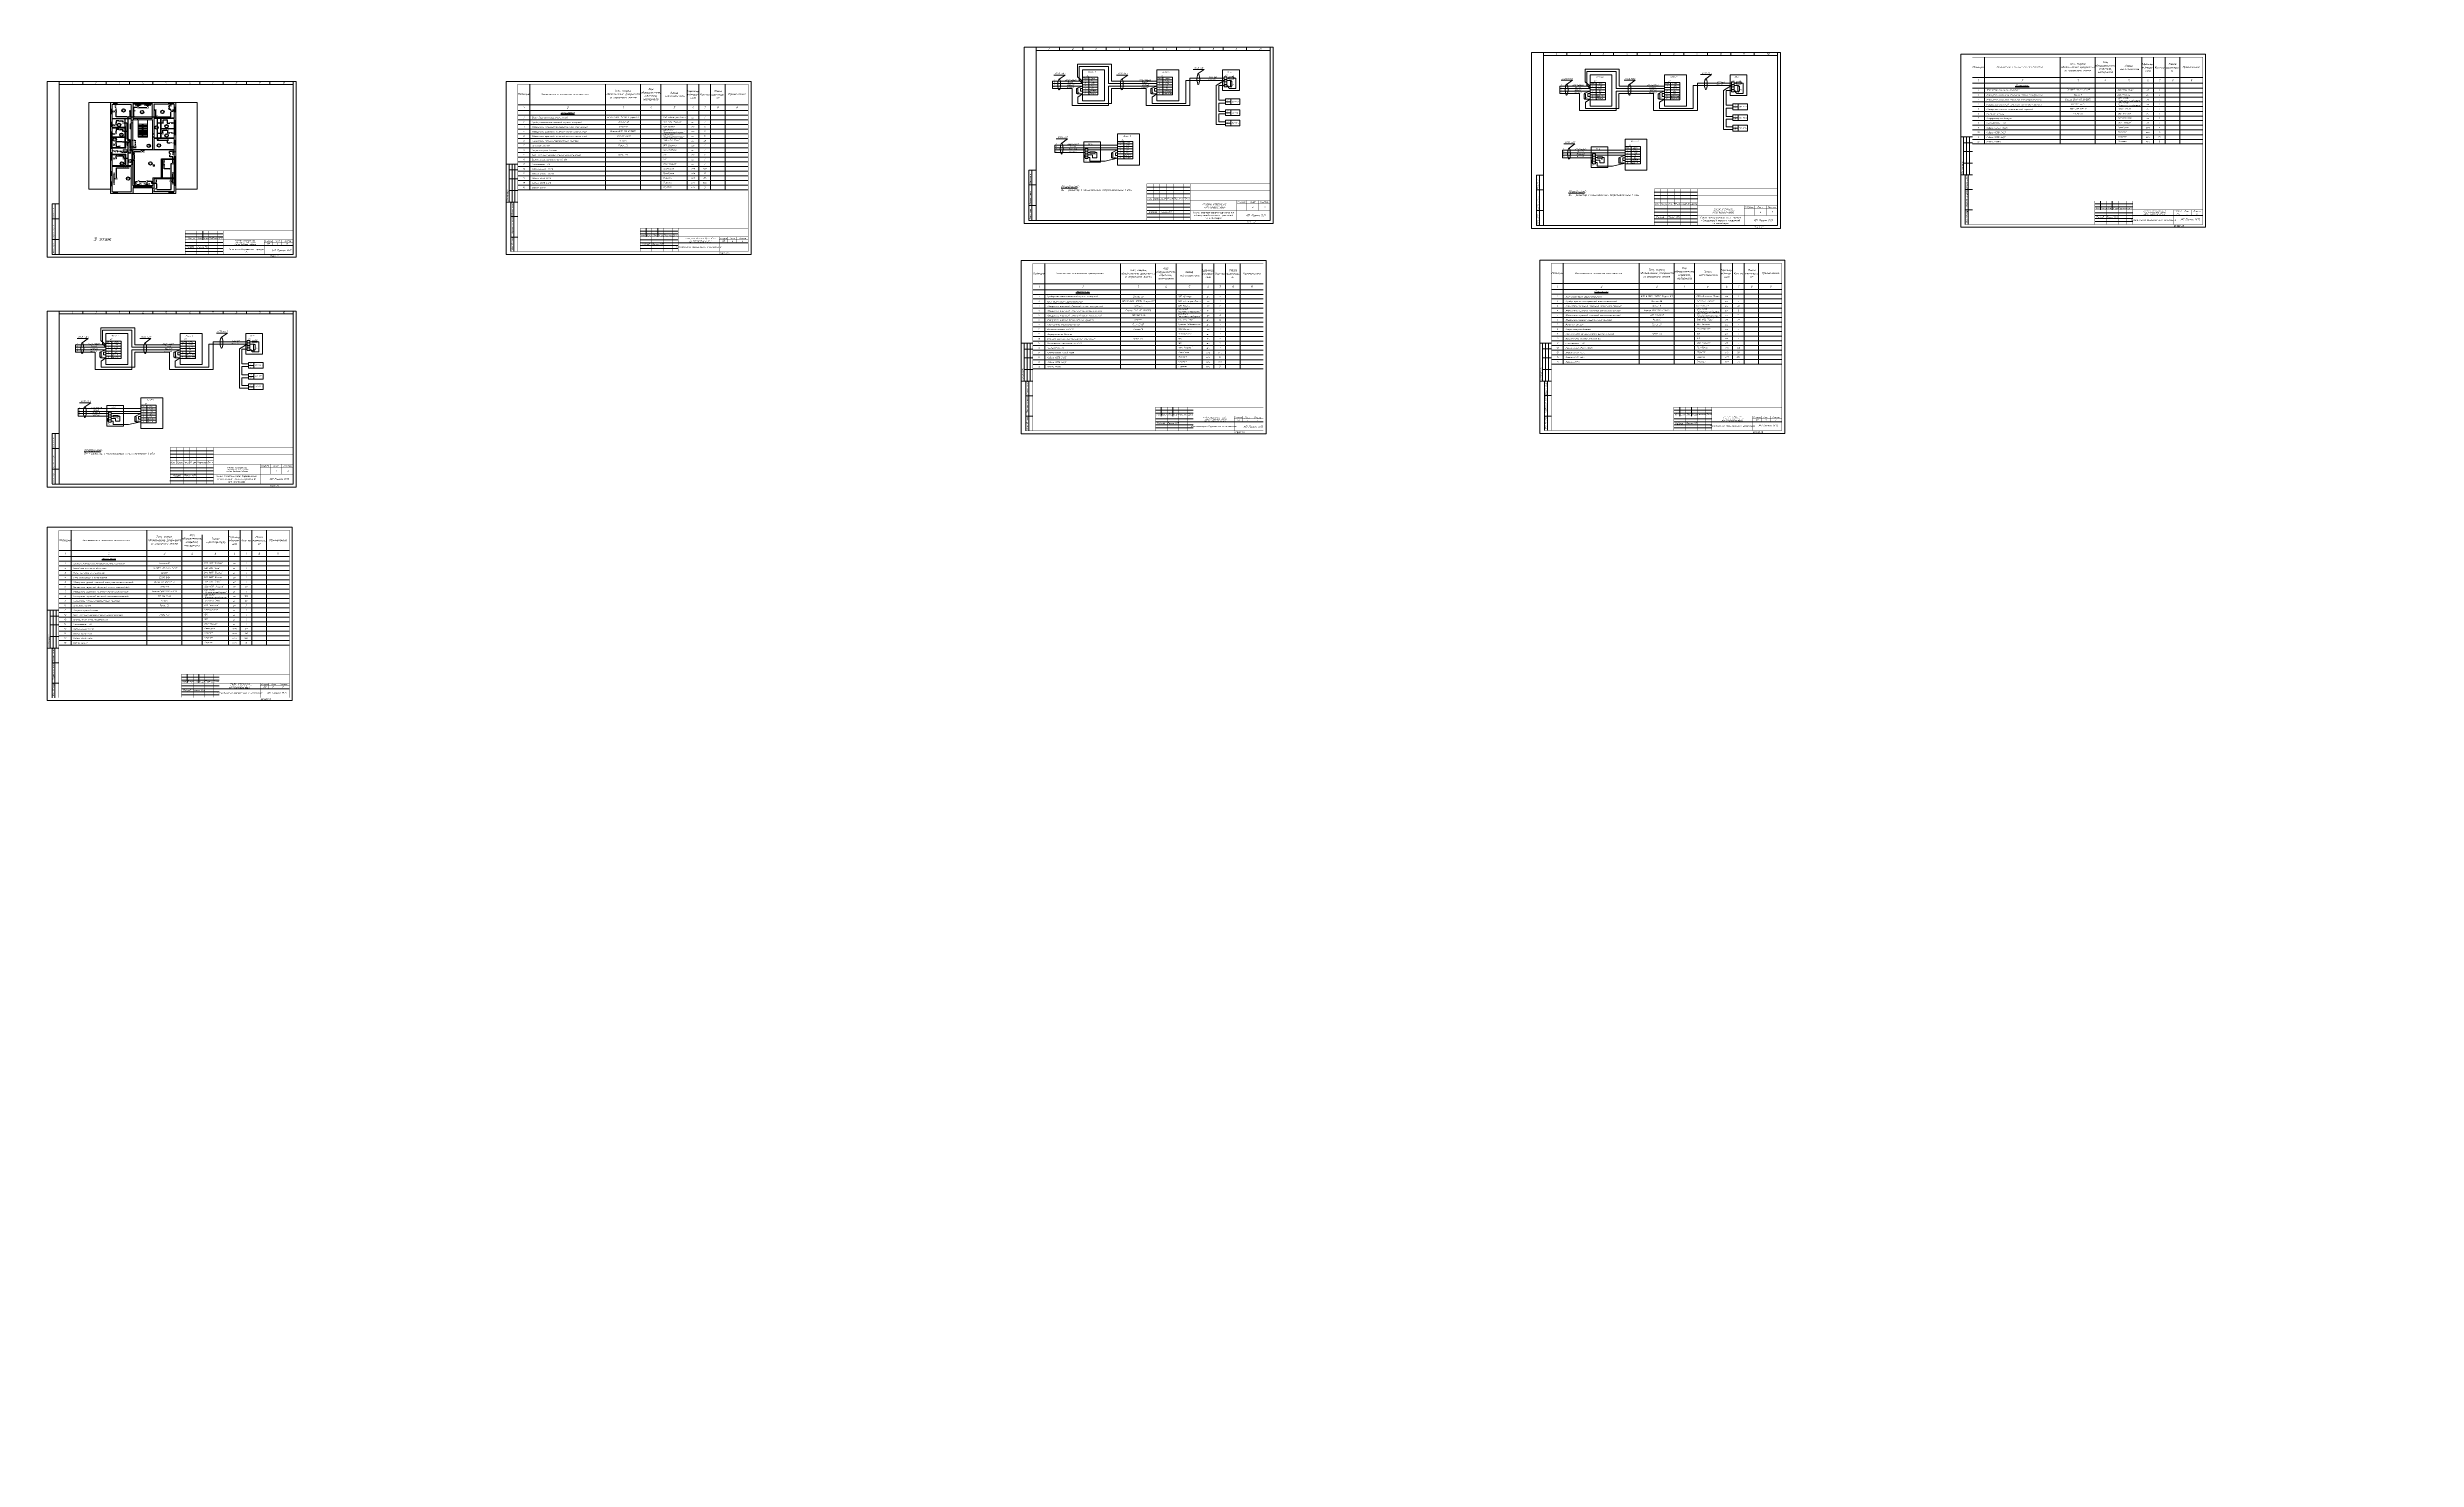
# Model space of a CAD drawing. Header units: inches. Extents: x -24 to 3888, y 393 to 1828.
# Drawn here: x 846 to 2125, y 393 to 1155 of the extents above; entities that cross this region are included whole.
import ezdxf

# ---------------------------------------------------------------- set-up
doc = ezdxf.new("R2010")
doc.units = ezdxf.units.IN
doc.header["$MEASUREMENT"] = 0
for name, pattern in [('Caddy_Solid', [0]), ('HIDDEN2', [4.7625, 3.175, -1.5875]), ('НЕВИДИМАЯ', [9.525, 6.35, -3.175])]:
    doc.linetypes.add(name, pattern=pattern)
doc.layers.get('0').transparency = 0.7
for name, color, linetype in [('BLK_12_THHN', 9, 'Continuous'), ('DESC', 7, 'Continuous'), ('LINK', 9, 'Continuous')]:
    doc.layers.add(name, color=color, linetype=linetype)
doc.styles.get("Standard").update_dxf_attribs({"font": 'GOST_Common Italic_0.ttf'})

# ---------------------------------------------------------------- blocks, each defined once
blk = doc.blocks.new('Объем')
at = {"const_width": 0.2}
blk.add_lwpolyline([(0, 0), (0, 3), (3, 3), (3, 0)], close=True, dxfattribs=at)
for points in [[(0.2, 2.9), (0.2, 0.1)], [(0.4, 2.9), (0.4, 0.1)], [(0.6, 2.9), (0.6, 0.1)], [(0.8, 2.9), (0.8, 0.1)], [(1, 2.9), (1, 0.1)], [(1.2, 2.9), (1.2, 0.1)], [(1.4, 1.5), (2.8, 3)], [(1.4, 2.9), (1.4, 0.1)], [(1.4, 1.5), (2.8, 0)], [(1.6, 2.9), (1.6, 1.8)], [(1.6, 0.1), (1.6, 1.2)], [(1.7, 0.1), (1.7, 1.1)], [(1.8, 2.9), (1.8, 1.9)], [(1.9, 2.9), (1.9, 2.2)], [(1.9, 0.1), (1.9, 0.9)], [(2.1, 2.9), (2.1, 2.3)], [(2.1, 0.1), (2.1, 0.7)], [(2.3, 2.9), (2.3, 2.5)], [(2.3, 0.1), (2.3, 0.5)], [(2.5, 2.9), (2.5, 2.7)], [(2.5, 0.1), (2.5, 0.3)]]:
    blk.add_lwpolyline(points, dxfattribs=at)
blk = doc.blocks.new('Звуковой')
blk.add_lwpolyline([(0.1, 2.9, 0, 4, 0), (1.5, 1.5, 4, 4, 0)], format="xyseb")
at = {"const_width": 0.2}
blk.add_lwpolyline([(0, 0), (0, 3), (3, 3), (3, 0)], close=True, dxfattribs=at)

msp = doc.modelspace()

# ---------------------------------------------------------------- hatches: boundary and pattern name
at = {"layer": 'BLK_12_THHN'}
h = msp.add_hatch(dxfattribs=at)
h.set_pattern_fill('ANSI31', color=1)
h.paths.add_polyline_path([(2122.9, 392.9), (2125.4, 392.9), (2125.4, 394), (2122.9, 394)], flags=9)
h.paths.add_polyline_path([(2118.4, 393), (2120.8, 393), (2120.8, 393.9), (2118.4, 393.9)], flags=9)
h.paths.add_polyline_path([(2114.5, 393), (2117.2, 393), (2117.2, 394), (2114.5, 394)], flags=9)
h.paths.add_polyline_path([(2111.7, 393), (2114, 393), (2114, 393.9), (2111.7, 393.9)], flags=9)
h.paths.add_polyline_path([(2108.1, 392.8), (2111.1, 392.8), (2111.1, 394), (2108.1, 394)], flags=9)
h.paths.add_polyline_path([(2105.6, 393), (2107.4, 393), (2107.4, 393.9), (2105.6, 393.9)], flags=9)
h.paths.add_polyline_path([(937.4, 1044), (940, 1044), (940, 1045.1), (937.4, 1045.1)], flags=9)
h.paths.add_polyline_path([(933, 1044.1), (935.4, 1044.1), (935.4, 1045), (933, 1045)], flags=9)
h.paths.add_polyline_path([(929.1, 1044.1), (931.7, 1044.1), (931.7, 1045), (929.1, 1045)], flags=9)
h.paths.add_polyline_path([(926.3, 1044.1), (928.6, 1044.1), (928.6, 1045), (926.3, 1045)], flags=9)
h.paths.add_polyline_path([(922.6, 1043.8), (925.6, 1043.8), (925.6, 1045.1), (922.6, 1045.1)], flags=9)
h.paths.add_polyline_path([(920.1, 1044.1), (922, 1044.1), (922, 1045), (920.1, 1045)], flags=9)
h.paths.add_polyline_path([(934.5, 1135.4), (935.9, 1135.4), (935.9, 1137), (934.5, 1137)], flags=9)
h.paths.add_polyline_path([(922, 1135.4), (923.3, 1135.4), (923.3, 1137), (922, 1137)], flags=9)
h.paths.add_polyline_path([(909.2, 1135.4), (910.6, 1135.4), (910.6, 1137), (909.2, 1137)], flags=9)
h.paths.add_polyline_path([(896.7, 1135.4), (898.1, 1135.4), (898.1, 1137), (896.7, 1137)], flags=9)
h.paths.add_polyline_path([(883.9, 1135.4), (885.3, 1135.4), (885.3, 1137), (883.9, 1137)], flags=9)
h.paths.add_polyline_path([(871.4, 1135.4), (872.8, 1135.4), (872.8, 1137), (871.4, 1137)], flags=9)
h.paths.add_polyline_path([(858.6, 1135.4), (859.9, 1135.4), (859.9, 1137), (858.6, 1137)], flags=9)
h = msp.add_hatch(dxfattribs=at)
h.set_pattern_fill('ANSI31', color=1)
h.paths.add_polyline_path([(2122.9, 392.9), (2125.4, 392.9), (2125.4, 394), (2122.9, 394)], flags=9)
h.paths.add_polyline_path([(2118.4, 393), (2120.8, 393), (2120.8, 393.9), (2118.4, 393.9)], flags=9)
h.paths.add_polyline_path([(2114.5, 393), (2117.2, 393), (2117.2, 394), (2114.5, 394)], flags=9)
h.paths.add_polyline_path([(2111.7, 393), (2114, 393), (2114, 393.9), (2111.7, 393.9)], flags=9)
h.paths.add_polyline_path([(2108.1, 392.8), (2111.1, 392.8), (2111.1, 394), (2108.1, 394)], flags=9)
h.paths.add_polyline_path([(2105.6, 393), (2107.4, 393), (2107.4, 393.9), (2105.6, 393.9)], flags=9)
h.paths.add_polyline_path([(937.4, 1044), (940, 1044), (940, 1045.1), (937.4, 1045.1)], flags=9)
h.paths.add_polyline_path([(933, 1044.1), (935.4, 1044.1), (935.4, 1045), (933, 1045)], flags=9)
h.paths.add_polyline_path([(929.1, 1044.1), (931.7, 1044.1), (931.7, 1045), (929.1, 1045)], flags=9)
h.paths.add_polyline_path([(926.3, 1044.1), (928.6, 1044.1), (928.6, 1045), (926.3, 1045)], flags=9)
h.paths.add_polyline_path([(922.6, 1043.8), (925.6, 1043.8), (925.6, 1045.1), (922.6, 1045.1)], flags=9)
h.paths.add_polyline_path([(920.1, 1044.1), (922, 1044.1), (922, 1045), (920.1, 1045)], flags=9)
h.paths.add_polyline_path([(934.5, 1135.4), (935.9, 1135.4), (935.9, 1137), (934.5, 1137)], flags=9)
h.paths.add_polyline_path([(922, 1135.4), (923.3, 1135.4), (923.3, 1137), (922, 1137)], flags=9)
h.paths.add_polyline_path([(909.2, 1135.4), (910.6, 1135.4), (910.6, 1137), (909.2, 1137)], flags=9)
h.paths.add_polyline_path([(896.7, 1135.4), (898.1, 1135.4), (898.1, 1137), (896.7, 1137)], flags=9)
h.paths.add_polyline_path([(883.9, 1135.4), (885.3, 1135.4), (885.3, 1137), (883.9, 1137)], flags=9)
h.paths.add_polyline_path([(871.4, 1135.4), (872.8, 1135.4), (872.8, 1137), (871.4, 1137)], flags=9)
h.paths.add_polyline_path([(858.6, 1135.4), (859.9, 1135.4), (859.9, 1137), (858.6, 1137)], flags=9)
h = msp.add_hatch(color=0, dxfattribs=at)
h.dxf.hatch_style = 1
h.paths.add_polyline_path([(892, 1114.6), (891.2, 1114.6), (891.2, 1099.5), (891.6, 1099.5), (891.6, 1098.7), (892, 1098.7), (892, 1100), (896.6, 1100), (896.6, 1100.3), (892, 1100.3)])
h.paths.add_polyline_path([(890.6, 1111.4), (891.2, 1111.4), (891.2, 1114), (890.6, 1114)])
h.paths.add_polyline_path([(903.8, 1091.2), (903.8, 1091.9), (903, 1091.9), (903, 1091.2)])
h = msp.add_hatch(color=0, dxfattribs=at)
h.dxf.hatch_style = 1
h.paths.add_polyline_path([(909.7, 1111.5), (907.4, 1111.5), (907.4, 1111.4), (909.7, 1111.4)])
h.paths.add_polyline_path([(914.5, 1111.5), (911.2, 1111.5), (911.2, 1111.4), (914.5, 1111.4)])
h.paths.add_polyline_path([(915.4, 1113.5), (914.5, 1113.5), (914.5, 1110.5), (915.4, 1110.5)])
h = msp.add_hatch(color=0, dxfattribs=at)
h.dxf.hatch_style = 1
h.paths.add_polyline_path([(890.2, 1105.1), (889.9, 1105), (889.9, 1104.8)])
h.paths.add_polyline_path([(889.8, 1105.2), (889.9, 1105), (890.2, 1105.1)])
h = msp.add_hatch(color=0, dxfattribs=at)
h.dxf.hatch_style = 1
h.paths.add_polyline_path([(890.7, 1105.2, -1), (890.2, 1105.2, -1)])
at = {"layer": 'DESC', "lineweight": 15}
h = msp.add_hatch(color=0, dxfattribs=at)
h.dxf.hatch_style = 1
h.paths.add_polyline_path([(881.3, 1120.7), (881.3, 1120.4), (882.2, 1120.4), (882.2, 1120.7)])
h.paths.add_polyline_path([(882.2, 1120.9), (882.2, 1121.2), (881.3, 1121.2), (881.3, 1120.9)])
h = msp.add_hatch(color=0, dxfattribs=at)
h.dxf.hatch_style = 1
h.paths.add_polyline_path([(881.3, 1113.2), (881.3, 1112.9), (882.1, 1112.9), (882.1, 1113.2)])
h.paths.add_polyline_path([(882.1, 1113.4), (882.1, 1113.7), (881.3, 1113.7), (881.3, 1113.4)])
h = msp.add_hatch(color=0, dxfattribs=at)
h.dxf.hatch_style = 1
h.paths.add_polyline_path([(882.3, 1123.6), (882.3, 1123.3), (883.2, 1123.3), (883.2, 1123.6)])
h.paths.add_polyline_path([(883.2, 1123.9), (883.2, 1124.2), (882.3, 1124.2), (882.3, 1123.9)])
h = msp.add_hatch(color=0, dxfattribs=at)
h.dxf.hatch_style = 1
h.paths.add_polyline_path([(886.3, 1114.6), (886.3, 1114.3), (887.2, 1114.3), (887.2, 1114.6)])
h.paths.add_polyline_path([(887.2, 1114.8), (887.2, 1115.2), (886.3, 1115.2), (886.3, 1114.8)])
h = msp.add_hatch(color=0, dxfattribs=at)
h.dxf.hatch_style = 1
h.paths.add_polyline_path([(888.9, 1117.7), (888.9, 1117.4), (889.8, 1117.4), (889.8, 1117.7)])
h.paths.add_polyline_path([(889.8, 1117.9), (889.8, 1118.2), (888.9, 1118.2), (888.9, 1117.9)])
h = msp.add_hatch(color=0, dxfattribs=at)
h.dxf.hatch_style = 1
h.paths.add_polyline_path([(893.1, 1117.8), (893.1, 1117.4), (894, 1117.4), (894, 1117.8)])
h.paths.add_polyline_path([(894, 1118), (894, 1118.3), (893.1, 1118.3), (893.1, 1118)])
h = msp.add_hatch(color=0, dxfattribs=at)
h.dxf.hatch_style = 1
h.paths.add_polyline_path([(893.3, 1124), (893.3, 1123.7), (894.2, 1123.7), (894.2, 1124)])
h.paths.add_polyline_path([(894.2, 1124.2), (894.2, 1124.5), (893.3, 1124.5), (893.3, 1124.2)])
h = msp.add_hatch(color=0, dxfattribs=at)
h.dxf.hatch_style = 1
h.paths.add_polyline_path([(895.8, 1124), (895.8, 1123.7), (896.7, 1123.7), (896.7, 1124)])
h.paths.add_polyline_path([(896.7, 1124.2), (896.7, 1124.5), (895.8, 1124.5), (895.8, 1124.2)])
h = msp.add_hatch(color=0, dxfattribs=at)
h.dxf.hatch_style = 1
h.paths.add_polyline_path([(898.4, 1124), (898.4, 1123.7), (899.3, 1123.7), (899.3, 1124)])
h.paths.add_polyline_path([(899.3, 1124.2), (899.3, 1124.5), (898.4, 1124.5), (898.4, 1124.2)])
h = msp.add_hatch(color=0, dxfattribs=at)
h.dxf.hatch_style = 1
h.paths.add_polyline_path([(900.9, 1124), (900.9, 1123.7), (901.8, 1123.7), (901.8, 1124)])
h.paths.add_polyline_path([(901.8, 1124.3), (901.8, 1124.6), (900.9, 1124.6), (900.9, 1124.3)])
h = msp.add_hatch(color=0, dxfattribs=at)
h.dxf.hatch_style = 1
h.paths.add_polyline_path([(904.9, 1118), (904.9, 1117.6), (905.7, 1117.6), (905.7, 1118)])
h.paths.add_polyline_path([(905.7, 1118.2), (905.7, 1118.5), (904.9, 1118.5), (904.9, 1118.2)])
h = msp.add_hatch(color=0, dxfattribs=at)
h.dxf.hatch_style = 1
h.paths.add_polyline_path([(908, 1114.4), (908, 1114.1), (908.8, 1114.1), (908.8, 1114.4)])
h.paths.add_polyline_path([(908.8, 1114.6), (908.8, 1115), (908, 1115), (908, 1114.6)])
h = msp.add_hatch(color=0, dxfattribs=at)
h.dxf.hatch_style = 1
h.paths.add_polyline_path([(912.2, 1123.9), (912.2, 1123.6), (913.1, 1123.6), (913.1, 1123.9)])
h.paths.add_polyline_path([(913.1, 1124.1), (913.1, 1124.5), (912.2, 1124.5), (912.2, 1124.1)])
h = msp.add_hatch(color=0, dxfattribs=at)
h.dxf.hatch_style = 1
h.paths.add_polyline_path([(913.3, 1114.5), (913.3, 1114.2), (914.2, 1114.2), (914.2, 1114.5)])
h.paths.add_polyline_path([(914.2, 1114.7), (914.2, 1115.1), (913.3, 1115.1), (913.3, 1114.7)])
h = msp.add_hatch(color=0, dxfattribs=at)
h.dxf.hatch_style = 1
h.paths.add_polyline_path([(913.4, 1121.6), (913.4, 1121.3), (914.2, 1121.3), (914.2, 1121.6)])
h.paths.add_polyline_path([(914.2, 1121.8), (914.2, 1122.1), (913.4, 1122.1), (913.4, 1121.8)])
h = msp.add_hatch(color=0, dxfattribs=at)
h.dxf.hatch_style = 1
h.paths.add_polyline_path([(881.3, 1108.6), (881.3, 1108.2), (882.1, 1108.2), (882.1, 1108.6)])
h.paths.add_polyline_path([(882.1, 1108.8), (882.1, 1109.1), (881.3, 1109.1), (881.3, 1108.8)])
h = msp.add_hatch(color=0, dxfattribs=at)
h.dxf.hatch_style = 1
h.paths.add_polyline_path([(881.4, 1102.8), (881.4, 1102.4), (882.2, 1102.4), (882.2, 1102.8)])
h.paths.add_polyline_path([(882.2, 1103), (882.2, 1103.3), (881.4, 1103.3), (881.4, 1103)])
h = msp.add_hatch(color=0, dxfattribs=at)
h.dxf.hatch_style = 1
h.paths.add_polyline_path([(886.3, 1110), (886.3, 1109.7), (887.2, 1109.7), (887.2, 1110)])
h.paths.add_polyline_path([(887.2, 1110.2), (887.2, 1110.5), (886.3, 1110.5), (886.3, 1110.2)])
h = msp.add_hatch(color=0, dxfattribs=at)
h.dxf.hatch_style = 1
h.paths.add_polyline_path([(886.4, 1104.2), (886.4, 1103.9), (887.3, 1103.9), (887.3, 1104.2)])
h.paths.add_polyline_path([(887.3, 1104.4), (887.3, 1104.8), (886.4, 1104.8), (886.4, 1104.4)])
h = msp.add_hatch(color=0, dxfattribs=at)
h.dxf.hatch_style = 1
h.paths.add_polyline_path([(905.2, 1105.4), (905.2, 1105.1), (906.1, 1105.1), (906.1, 1105.4)])
h.paths.add_polyline_path([(906.1, 1105.6), (906.1, 1106), (905.2, 1106), (905.2, 1105.6)])
h = msp.add_hatch(color=0, dxfattribs=at)
h.dxf.hatch_style = 1
h.paths.add_polyline_path([(907.8, 1108.7), (907.8, 1108.4), (908.7, 1108.4), (908.7, 1108.7)])
h.paths.add_polyline_path([(908.7, 1109), (908.7, 1109.3), (907.8, 1109.3), (907.8, 1109)])
h = msp.add_hatch(color=0, dxfattribs=at)
h.dxf.hatch_style = 1
h.paths.add_polyline_path([(913.3, 1109.1), (913.3, 1108.8), (914.2, 1108.8), (914.2, 1109.1)])
h.paths.add_polyline_path([(914.2, 1109.4), (914.2, 1109.7), (913.3, 1109.7), (913.3, 1109.4)])
h = msp.add_hatch(color=0, dxfattribs=at)
h.dxf.hatch_style = 1
h.paths.add_polyline_path([(913.4, 1103.8), (913.4, 1103.5), (914.3, 1103.5), (914.3, 1103.8)])
h.paths.add_polyline_path([(914.3, 1104), (914.3, 1104.3), (913.4, 1104.3), (913.4, 1104)])
h = msp.add_hatch(color=0, dxfattribs=at)
h.dxf.hatch_style = 1
h.paths.add_polyline_path([(881.2, 1099.3), (881.2, 1099), (882.1, 1099), (882.1, 1099.3)])
h.paths.add_polyline_path([(882.1, 1099.6), (882.1, 1099.9), (881.2, 1099.9), (881.2, 1099.6)])
h = msp.add_hatch(color=0, dxfattribs=at)
h.dxf.hatch_style = 1
h.paths.add_polyline_path([(881.4, 1095.2), (881.4, 1094.9), (882.3, 1094.9), (882.3, 1095.2)])
h.paths.add_polyline_path([(882.3, 1095.4), (882.3, 1095.7), (881.4, 1095.7), (881.4, 1095.4)])
h = msp.add_hatch(color=0, dxfattribs=at)
h.dxf.hatch_style = 1
h.paths.add_polyline_path([(881.5, 1087.1), (881.5, 1086.8), (882.4, 1086.8), (882.4, 1087.1)])
h.paths.add_polyline_path([(882.4, 1087.3), (882.4, 1087.6), (881.5, 1087.6), (881.5, 1087.3)])
h = msp.add_hatch(color=0, dxfattribs=at)
h.dxf.hatch_style = 1
h.paths.add_polyline_path([(886.6, 1095.2), (886.6, 1094.9), (887.4, 1094.9), (887.4, 1095.2)])
h.paths.add_polyline_path([(887.4, 1095.4), (887.4, 1095.7), (886.6, 1095.7), (886.6, 1095.4)])
h = msp.add_hatch(color=0, dxfattribs=at)
h.dxf.hatch_style = 1
h.paths.add_polyline_path([(889.2, 1090.2), (889.2, 1089.9), (890.1, 1089.9), (890.1, 1090.2)])
h.paths.add_polyline_path([(890.1, 1090.4), (890.1, 1090.8), (889.2, 1090.8), (889.2, 1090.4)])
h = msp.add_hatch(color=0, dxfattribs=at)
h.dxf.hatch_style = 1
h.paths.add_polyline_path([(892.4, 1097.6), (892.4, 1097.3), (893.3, 1097.3), (893.3, 1097.6)])
h.paths.add_polyline_path([(893.3, 1097.8), (893.3, 1098.1), (892.4, 1098.1), (892.4, 1097.8)])
h = msp.add_hatch(color=0, dxfattribs=at)
h.dxf.hatch_style = 1
h.paths.add_polyline_path([(896.3, 1099.1), (896.3, 1098.8), (897.2, 1098.8), (897.2, 1099.1)])
h.paths.add_polyline_path([(897.2, 1099.4), (897.2, 1099.7), (896.3, 1099.7), (896.3, 1099.4)])
h = msp.add_hatch(color=0, dxfattribs=at)
h.dxf.hatch_style = 1
h.paths.add_polyline_path([(897.6, 1099.1), (897.6, 1098.8), (898.5, 1098.8), (898.5, 1099.1)])
h.paths.add_polyline_path([(898.5, 1099.4), (898.5, 1099.7), (897.6, 1099.7), (897.6, 1099.4)])
h = msp.add_hatch(color=0, dxfattribs=at)
h.dxf.hatch_style = 1
h.paths.add_polyline_path([(908.5, 1093.8), (908.5, 1093.5), (909.4, 1093.5), (909.4, 1093.8)])
h.paths.add_polyline_path([(909.4, 1094), (909.4, 1094.3), (908.5, 1094.3), (908.5, 1094)])
h = msp.add_hatch(color=0, dxfattribs=at)
h.dxf.hatch_style = 1
h.paths.add_polyline_path([(913.2, 1092.6), (913.2, 1092.2), (914.1, 1092.2), (914.1, 1092.6)])
h.paths.add_polyline_path([(914.1, 1092.8), (914.1, 1093.1), (913.2, 1093.1), (913.2, 1092.8)])
h = msp.add_hatch(color=0, dxfattribs=at)
h.dxf.hatch_style = 1
h.paths.add_polyline_path([(913.3, 1097.7), (913.3, 1097.4), (914.2, 1097.4), (914.2, 1097.7)])
h.paths.add_polyline_path([(914.2, 1097.9), (914.2, 1098.2), (913.3, 1098.2), (913.3, 1097.9)])
h = msp.add_hatch(color=0, dxfattribs=at)
h.dxf.hatch_style = 1
h.paths.add_polyline_path([(913.3, 1087.3), (913.3, 1087), (914.2, 1087), (914.2, 1087.3)])
h.paths.add_polyline_path([(914.2, 1087.5), (914.2, 1087.8), (913.3, 1087.8), (913.3, 1087.5)])
h = msp.add_hatch(color=0, dxfattribs=at)
h.dxf.hatch_style = 1
h.paths.add_polyline_path([(881.5, 1081.5), (881.5, 1081.2), (882.4, 1081.2), (882.4, 1081.5)])
h.paths.add_polyline_path([(882.4, 1081.7), (882.4, 1082), (881.5, 1082), (881.5, 1081.7)])
h = msp.add_hatch(color=0, dxfattribs=at)
h.dxf.hatch_style = 1
h.paths.add_polyline_path([(893.5, 1081.3), (893.5, 1080.9), (894.3, 1080.9), (894.3, 1081.3)])
h.paths.add_polyline_path([(894.3, 1081.5), (894.3, 1081.8), (893.5, 1081.8), (893.5, 1081.5)])
h = msp.add_hatch(color=0, dxfattribs=at)
h.dxf.hatch_style = 1
h.paths.add_polyline_path([(895.7, 1081.3), (895.7, 1081), (896.6, 1081), (896.6, 1081.3)])
h.paths.add_polyline_path([(896.6, 1081.5), (896.6, 1081.9), (895.7, 1081.9), (895.7, 1081.5)])
h = msp.add_hatch(color=0, dxfattribs=at)
h.dxf.hatch_style = 1
h.paths.add_polyline_path([(898, 1081.3), (898, 1081), (898.9, 1081), (898.9, 1081.3)])
h.paths.add_polyline_path([(898.9, 1081.5), (898.9, 1081.9), (898, 1081.9), (898, 1081.5)])
h = msp.add_hatch(color=0, dxfattribs=at)
h.dxf.hatch_style = 1
h.paths.add_polyline_path([(900.4, 1081.3), (900.4, 1081), (901.3, 1081), (901.3, 1081.3)])
h.paths.add_polyline_path([(901.3, 1081.5), (901.3, 1081.9), (900.4, 1081.9), (900.4, 1081.5)])
h = msp.add_hatch(color=0, dxfattribs=at)
h.dxf.hatch_style = 1
h.paths.add_polyline_path([(904.1, 1078.6), (904.1, 1078.3), (905, 1078.3), (905, 1078.6)])
h.paths.add_polyline_path([(905, 1078.9), (905, 1079.2), (904.1, 1079.2), (904.1, 1078.9)])
h = msp.add_hatch(color=0, dxfattribs=at)
h.dxf.hatch_style = 1
h.paths.add_polyline_path([(904.4, 1083.9), (904.4, 1083.5), (905.2, 1083.5), (905.2, 1083.9)])
h.paths.add_polyline_path([(905.2, 1084.1), (905.2, 1084.4), (904.4, 1084.4), (904.4, 1084.1)])
h = msp.add_hatch(color=0, dxfattribs=at)
h.dxf.hatch_style = 1
h.paths.add_polyline_path([(913.3, 1081.9), (913.3, 1081.5), (914.2, 1081.5), (914.2, 1081.9)])
h.paths.add_polyline_path([(914.2, 1082.1), (914.2, 1082.4), (913.3, 1082.4), (913.3, 1082.1)])
at = {"layer": 'LINK'}
h = msp.add_hatch(color=0, dxfattribs=at)
h.dxf.hatch_style = 1
h.paths.add_polyline_path([(915.4, 1125.6), (914, 1125.6), (914, 1124.7), (914.5, 1124.7), (914.5, 1123), (915.4, 1123)])
h.paths.add_polyline_path([(911.3, 1125.6), (902.6, 1125.6), (902.6, 1124.7), (902.6, 1117.8), (903.7, 1117.8), (903.7, 1124.7), (911.3, 1124.7)])
h.paths.add_polyline_path([(915.4, 1120.6), (914.5, 1120.6), (914.5, 1117.3), (906.3, 1117.3), (906.3, 1116.9), (907.1, 1116.9), (907.1, 1115.1), (907.4, 1115.1), (907.4, 1116.9), (914.5, 1116.9), (914.5, 1115.9), (915.4, 1115.9)])
h.paths.add_polyline_path([(903.7, 1116.9), (904.4, 1116.9), (904.4, 1117.3), (903.7, 1117.3), (903.7, 1117.8), (902.6, 1117.8), (902.6, 1117), (894.7, 1117), (894.7, 1116.3), (902.8, 1116.3), (902.8, 1108.7), (903.7, 1108.7)])
h.paths.add_polyline_path([(892.3, 1117.8), (891.2, 1117.8), (891.2, 1117), (890.3, 1117), (890.3, 1116.7), (891.2, 1116.7), (891.2, 1116.1), (892, 1116.1), (892, 1116.3), (892.5, 1116.3), (892.5, 1117), (892.3, 1117)])
h.paths.add_polyline_path([(892.3, 1125.6), (883.7, 1125.6), (883.7, 1124.6), (891.2, 1124.6), (891.2, 1117.8), (892.3, 1117.8)])
h.paths.add_polyline_path([(881.7, 1125.6), (880, 1125.6), (880, 1122), (881, 1122), (881, 1124.6), (881.7, 1124.6)])
h.paths.add_polyline_path([(881, 1119.5), (880, 1119.5), (880, 1115), (881, 1115), (881, 1116.7), (887.7, 1116.7), (887.7, 1115.5), (888, 1115.5), (888, 1116.7), (888.4, 1116.7), (888.4, 1117), (881, 1117)])
h.paths.add_polyline_path([(881, 1111.7), (887.7, 1111.7), (887.7, 1110.4), (888.1, 1110.4), (888, 1114), (887.7, 1114), (887.7, 1112.3), (881, 1112.3), (881, 1112.5), (880, 1112.5), (880, 1109.7), (881, 1109.7)])
h = msp.add_hatch(color=0, dxfattribs=at)
h.dxf.hatch_style = 1
h.paths.add_polyline_path([(903.7, 1085), (903.7, 1084.5), (904.4, 1084.5), (904.4, 1085)])
h.paths.add_polyline_path([(906.1, 1085), (906.1, 1084.5), (912.8, 1084.5), (912.8, 1085)])
h.paths.add_polyline_path([(912.8, 1085), (912.8, 1084.5), (913.7, 1084.5), (913.7, 1085)])
h.paths.add_polyline_path([(909.3, 1112.1), (911.1, 1112.1), (911.1, 1113.6), (909.3, 1113.6)], flags=9)
h.paths.add_polyline_path([(909.2, 1107.1), (911, 1107.1), (911, 1108.6), (909.2, 1108.6)], flags=9)
h.paths.add_polyline_path([(903.7, 1111.4), (905.5, 1111.4), (905.5, 1113), (903.7, 1113)], flags=9)
h.paths.add_polyline_path([(905.1, 1101.7), (906.9, 1101.7), (906.9, 1103.2), (905.1, 1103.2)], flags=9)
h.paths.add_polyline_path([(899.7, 1101.5), (901.6, 1101.5), (901.6, 1103), (899.7, 1103)], flags=9)
h.paths.add_polyline_path([(900.5, 1092), (902.4, 1092), (902.4, 1093.6), (900.5, 1093.6)], flags=9)
h.paths.add_polyline_path([(888.4, 1083.9), (890.4, 1083.9), (890.4, 1085.4), (888.4, 1085.4)], flags=9)
h.paths.add_polyline_path([(885.2, 1092.1), (887.1, 1092.1), (887.1, 1093.6), (885.2, 1093.6)], flags=9)
h.paths.add_polyline_path([(889.6, 1093.3), (891.5, 1093.3), (891.5, 1094.8), (889.6, 1094.8)], flags=9)
h.paths.add_polyline_path([(881.3, 1105), (883.2, 1105), (883.2, 1106.5), (881.3, 1106.5)], flags=9)
h.paths.add_polyline_path([(884.8, 1107.5), (886.8, 1107.5), (886.8, 1109.1), (884.8, 1109.1)], flags=9)
h.paths.add_polyline_path([(883.7, 1112.9), (885.6, 1112.9), (885.6, 1114.4), (883.7, 1114.4)], flags=9)
h.paths.add_polyline_path([(907, 1119.9), (908.7, 1119.9), (908.7, 1121.4), (907, 1121.4)], flags=9)
h.paths.add_polyline_path([(896.1, 1119.8), (897.9, 1119.8), (897.9, 1121.3), (896.1, 1121.3)], flags=9)
h.paths.add_polyline_path([(886, 1120.7), (888, 1120.7), (888, 1122.2), (886, 1122.2)], flags=9)
h.paths.add_polyline_path([(886.9, 1098.8), (888.8, 1098.8), (888.8, 1100.4), (886.9, 1100.4)], flags=9)
h = msp.add_hatch(color=0, dxfattribs=at)
h.dxf.hatch_style = 1
h.paths.add_polyline_path([(902.8, 1100.3), (898.9, 1100.3), (898.9, 1100), (914.4, 1100), (914.4, 1098.9), (915.4, 1098.9), (915.4, 1102.7), (914.5, 1102.7), (914.5, 1100.3), (903.7, 1100.3), (903.7, 1106.2), (904.1, 1106.2), (904.1, 1106.5), (903.7, 1106.5), (903.7, 1107), (902.8, 1107)])
h.paths.add_polyline_path([(915.4, 1108.1), (914.5, 1108.1), (914.5, 1106.5), (907.4, 1106.5), (907.4, 1108.3), (907.1, 1108.3), (907.1, 1106.5), (905.7, 1106.5), (905.7, 1106.2), (914.5, 1106.2), (914.5, 1105), (915.4, 1105)])
h.paths.add_polyline_path([(900.5, 1092), (902.4, 1092), (902.4, 1093.6), (900.5, 1093.6)], flags=9)
h.paths.add_polyline_path([(888.4, 1083.9), (890.4, 1083.9), (890.4, 1085.4), (888.4, 1085.4)], flags=9)
h.paths.add_polyline_path([(885.2, 1092.1), (887.1, 1092.1), (887.1, 1093.6), (885.2, 1093.6)], flags=9)
h.paths.add_polyline_path([(889.6, 1093.3), (891.5, 1093.3), (891.5, 1094.8), (889.6, 1094.8)], flags=9)
h.paths.add_polyline_path([(881.3, 1105), (883.2, 1105), (883.2, 1106.5), (881.3, 1106.5)], flags=9)
h.paths.add_polyline_path([(884.8, 1107.5), (886.8, 1107.5), (886.8, 1109.1), (884.8, 1109.1)], flags=9)
h.paths.add_polyline_path([(883.7, 1112.9), (885.6, 1112.9), (885.6, 1114.4), (883.7, 1114.4)], flags=9)
h.paths.add_polyline_path([(907, 1119.9), (908.7, 1119.9), (908.7, 1121.4), (907, 1121.4)], flags=9)
h.paths.add_polyline_path([(896.1, 1119.8), (897.9, 1119.8), (897.9, 1121.3), (896.1, 1121.3)], flags=9)
h.paths.add_polyline_path([(886, 1120.7), (888, 1120.7), (888, 1122.2), (886, 1122.2)], flags=9)
h.paths.add_polyline_path([(886.9, 1098.8), (888.8, 1098.8), (888.8, 1100.4), (886.9, 1100.4)], flags=9)
h = msp.add_hatch(color=0, dxfattribs=at)
h.dxf.hatch_style = 1
h.paths.add_polyline_path([(892.7, 1125.6), (892.3, 1125.6), (892.3, 1124.7), (892.7, 1124.7)])
h.paths.add_polyline_path([(895.2, 1125.6), (894.9, 1125.6), (894.9, 1124.7), (895.2, 1124.7)])
h.paths.add_polyline_path([(897.7, 1125.6), (897.5, 1125.6), (897.5, 1124.7), (897.7, 1124.7)])
h.paths.add_polyline_path([(900.2, 1125.6), (900, 1125.6), (900, 1124.7), (900.2, 1124.7)])
h.paths.add_polyline_path([(902.6, 1125.6), (902.4, 1125.6), (902.4, 1124.7), (902.6, 1124.7)])
h = msp.add_hatch(color=0, dxfattribs=at)
h.dxf.hatch_style = 1
h.paths.add_polyline_path([(907.4, 1114.1), (907.1, 1114.1), (907.1, 1109.3), (907.4, 1109.3)])
h = msp.add_hatch(color=0, dxfattribs=at)
h.dxf.hatch_style = 1
h.paths.add_polyline_path([(881, 1106.7), (887.7, 1106.7), (887.7, 1105), (888.2, 1105), (888.1, 1109.1), (887.7, 1109.1), (887.7, 1107), (881, 1107), (881, 1107.2), (880, 1107.2), (880, 1104), (881, 1104)])
h.paths.add_polyline_path([(888.2, 1103.7), (887.7, 1103.7), (887.7, 1101.3), (881, 1101.3), (881, 1101.5), (880, 1101.5), (880, 1100.7), (881, 1100.7), (881, 1101), (888.3, 1101)])
h.paths.add_polyline_path([(881, 1098.6), (880, 1098.6), (880, 1096.4), (881, 1096.4), (881, 1097.3), (887.7, 1097.3), (887.7, 1095.9), (888.3, 1095.9), (888.3, 1097.7), (881, 1097.7)])
h.paths.add_polyline_path([(900.5, 1092), (902.4, 1092), (902.4, 1093.6), (900.5, 1093.6)], flags=9)
h = msp.add_hatch(color=0, dxfattribs=at)
h.dxf.hatch_style = 1
h.paths.add_polyline_path([(911.2, 1111.5), (909.7, 1111.5), (909.7, 1111.4), (911.2, 1111.4)])
h = msp.add_hatch(color=0, dxfattribs=at)
h.dxf.hatch_style = 1
h.paths.add_polyline_path([(888.8, 1091.5), (888.3, 1091.5), (888.3, 1094.4), (887.7, 1094.4), (887.7, 1091.5), (881, 1091.5), (881, 1094.4), (880, 1094.4), (880, 1088.3), (881, 1088.3), (881, 1091), (888.8, 1091)])
h.paths.add_polyline_path([(892, 1096.6), (891.6, 1096.6), (891.6, 1092.1), (891, 1091.5), (890.3, 1091.5), (890.3, 1091), (891.1, 1091), (891.1, 1077.4), (883.8, 1077.4), (883.8, 1076.5), (892.3, 1076.5), (892.3, 1079.6), (892.5, 1079.6), (892.5, 1080.7), (892, 1080.7)])
h.paths.add_polyline_path([(881, 1080.6), (880, 1080.6), (880, 1078.8), (880, 1076.5), (881.7, 1076.5), (881.7, 1077.4), (881, 1077.4)])
h.paths.add_polyline_path([(881, 1086.2), (880, 1086.2), (880, 1082.7), (881, 1082.7)])
h.paths.add_polyline_path([(911.6, 1077.5), (903.7, 1077.5), (903.7, 1077.8), (902.8, 1077.8), (902.8, 1076.5), (911.6, 1076.5)])
h.paths.add_polyline_path([(915.4, 1080.7), (914.4, 1080.7), (914.4, 1077.5), (914, 1077.5), (914, 1076.5), (915.4, 1076.5)])
h.paths.add_polyline_path([(903.7, 1082.1), (902.9, 1082.1), (902.9, 1080.7), (902.6, 1080.7), (902.6, 1079.6), (902.8, 1079.6), (902.8, 1079.4), (903.7, 1079.4)])
h.paths.add_polyline_path([(903.7, 1085), (902.9, 1085), (902.9, 1082.1), (903.7, 1082.1)])
h = msp.add_hatch(color=0, dxfattribs=at)
h.dxf.hatch_style = 1
h.paths.add_polyline_path([(907.5, 1085), (907.9, 1085), (907.9, 1094.8), (908.5, 1094.8), (908.5, 1095.1), (907.5, 1095.1)])
h.paths.add_polyline_path([(913.7, 1094.8), (913.7, 1095.1), (910.3, 1095.1), (910.3, 1094.8)])
h.paths.add_polyline_path([(914.4, 1094.8), (914.4, 1095.1), (913.7, 1095.1), (913.7, 1094.8)])
h = msp.add_hatch(color=0, dxfattribs=at)
h.dxf.hatch_style = 1
h.paths.add_polyline_path([(915.4, 1096.5), (914.4, 1096.5), (914.4, 1093.8), (915.4, 1093.8)])
h.paths.add_polyline_path([(915.4, 1091.4), (914.4, 1091.4), (914.4, 1088.6), (915.4, 1088.6)])
h.paths.add_polyline_path([(915.4, 1086.2), (914.4, 1086.2), (914.4, 1083), (915.4, 1083)])
h = msp.add_hatch(color=0, dxfattribs=at)
h.dxf.hatch_style = 1
h.paths.add_polyline_path([(883.8, 1077.4), (881.7, 1077.4), (881.7, 1076.5), (883.8, 1076.5)])
h = msp.add_hatch(color=0, dxfattribs=at)
h.dxf.hatch_style = 1
h.paths.add_polyline_path([(892.9, 1080.7), (892.5, 1080.7), (892.5, 1079.6), (892.9, 1079.6)])
h.paths.add_polyline_path([(895.2, 1080.7), (895, 1080.7), (895, 1079.6), (895.2, 1079.6)])
h.paths.add_polyline_path([(897.5, 1080.7), (897.3, 1080.7), (897.3, 1079.6), (897.5, 1079.6)])
h.paths.add_polyline_path([(899.8, 1080.7), (899.5, 1080.7), (899.5, 1079.6), (899.8, 1079.6)])
h.paths.add_polyline_path([(902.6, 1080.7), (901.9, 1080.7), (901.9, 1079.6), (902.6, 1079.6)])
h = msp.add_hatch(color=0, dxfattribs=at)
h.dxf.hatch_style = 1
h.paths.add_polyline_path([(914, 1077.5), (911.6, 1077.5), (911.6, 1076.5), (914, 1076.5)])
h = msp.add_hatch(color=0, dxfattribs=at)
h.dxf.hatch_style = 1
h.paths.add_polyline_path([(914.4, 1084.5), (914.4, 1085), (913.7, 1085), (913.7, 1084.5)])

# ---------------------------------------------------------------- linework, layer by layer
at = {"layer": 'BLK_12_THHN', "color": 0, "lineweight": 15}
for p, q in [((880, 1122), (881, 1122)), ((880, 1119.5), (881, 1119.5)), ((880, 1115), (881, 1115)), ((880.3, 1122), (880.3, 1119.5)), ((880.3, 1115), (880.3, 1112.5)), ((880.6, 1122), (880.5, 1119.5)), ((880.6, 1115), (880.6, 1112.5)), ((887.7, 1115.5), (888, 1115.5)), ((887.7, 1114), (888, 1114)), ((888, 1116.7), (891.2, 1116.7)), ((888.3, 1101), (888, 1116.7)), ((888.4, 1117), (888.4, 1116.7)), ((890.3, 1117), (890.3, 1116.7)), ((891.2, 1116.7), (891.2, 1099.5)), ((891.2, 1116.1), (892, 1116.1)), ((891.2, 1114.6), (892, 1114.6)), ((892.5, 1117), (892.5, 1116.3)), ((894.7, 1117), (894.7, 1116.3)), ((894.9, 1113.2), (897.2, 1113.2)), ((897.2, 1113.9), (897.2, 1106.8)), ((897.6, 1113.9), (897.5, 1106.8)), ((897.6, 1113.2), (900.1, 1113.2)), ((904.4, 1117.3), (904.4, 1116.9)), ((906.3, 1117.3), (906.3, 1116.9)), ((911.3, 1125.6), (911.3, 1124.7)), ((911.3, 1125.4), (914, 1125.4)), ((911.3, 1125.1), (914, 1125.1)), ((914, 1125.6), (914, 1124.7)), ((914.5, 1123), (915.4, 1123)), ((914.5, 1120.6), (915.4, 1120.6)), ((914.5, 1115.9), (915.4, 1115.9)), ((914.5, 1113.5), (915.4, 1113.5)), ((914.7, 1123), (914.7, 1120.6)), ((914.7, 1115.9), (914.7, 1113.5)), ((915.1, 1123), (915.1, 1120.6)), ((915.1, 1115.9), (915.1, 1113.5)), ((880, 1112.5), (881, 1112.5)), ((880, 1109.7), (881, 1109.7)), ((880, 1107.2), (881, 1107.2)), ((880, 1104), (881, 1104)), ((880, 1101.5), (881, 1101.5)), ((880, 1100.7), (881, 1100.7)), ((880.3, 1109.7), (880.3, 1107.2)), ((880.3, 1104), (880.3, 1101.5)), ((880.6, 1109.7), (880.6, 1107.2)), ((880.6, 1104), (880.7, 1101.5)), ((881, 1097.7), (881, 1101)), ((881, 1101), (888.3, 1101)), ((887.7, 1110.4), (888.1, 1110.4)), ((887.7, 1109.1), (888.1, 1109.1)), ((887.7, 1105), (888.2, 1105)), ((887.7, 1103.7), (888.2, 1103.7)), ((894.9, 1112.6), (897.2, 1112.6)), ((894.9, 1111.9), (897.2, 1111.9)), ((894.9, 1111.3), (897.2, 1111.3)), ((894.9, 1110.7), (897.2, 1110.7)), ((894.9, 1110.1), (897.2, 1110.1)), ((894.9, 1109.6), (897.2, 1109.6)), ((894.9, 1109.1), (897.2, 1109.1)), ((894.9, 1108.5), (897.2, 1108.5)), ((894.9, 1108.1), (897.2, 1108.1)), ((894.9, 1107.4), (897.2, 1107.4)), ((897.6, 1112.6), (900.1, 1112.6)), ((897.6, 1111.9), (900.1, 1111.9)), ((897.6, 1111.3), (900.1, 1111.3)), ((897.6, 1110.7), (900.1, 1110.7)), ((897.6, 1110.1), (900.1, 1110.1)), ((897.6, 1109.6), (900.1, 1109.6)), ((897.6, 1109.1), (900.1, 1109.1)), ((897.6, 1108.5), (900.1, 1108.5)), ((897.6, 1108.1), (900.1, 1108.1)), ((897.6, 1107.4), (900.1, 1107.4)), ((909.7, 1111.5), (909.7, 1111.4)), ((911.2, 1111.5), (911.2, 1111.4)), ((914.5, 1110.5), (915.4, 1110.5)), ((914.5, 1108.1), (915.4, 1108.1)), ((914.5, 1105), (915.4, 1105)), ((914.5, 1102.7), (915.4, 1102.7)), ((914.7, 1110.5), (914.7, 1108.1)), ((914.7, 1105), (914.7, 1102.7)), ((915.1, 1110.5), (915.1, 1108.1)), ((915.1, 1105), (915.1, 1102.7)), ((880, 1098.6), (881, 1098.6)), ((880, 1096.4), (881, 1096.4)), ((880, 1094.4), (881, 1094.4)), ((880, 1088.3), (881, 1088.3)), ((880.3, 1096.4), (880.3, 1094.4)), ((880.3, 1088.3), (880.3, 1086.2)), ((880.7, 1096.4), (880.7, 1094.4)), ((880.7, 1088.3), (880.7, 1086.2)), ((888.3, 1097.7), (881, 1097.7)), ((887.7, 1095.9), (888.3, 1095.9)), ((887.7, 1094.4), (888.3, 1094.4)), ((888.3, 1091.5), (888.3, 1097.7)), ((891, 1091.5), (888.3, 1091.5)), ((888.8, 1091.5), (888.8, 1091)), ((890.3, 1091.5), (890.3, 1091)), ((891.6, 1092.1), (891, 1091.5)), ((891.2, 1099.5), (891.6, 1099.5)), ((891.6, 1099.5), (891.6, 1092.1)), ((914.4, 1100), (892, 1100)), ((892, 1100), (892, 1080.7)), ((914.4, 1077.5), (914.4, 1100)), ((914.4, 1098.9), (915.4, 1098.9)), ((914.4, 1096.5), (915.4, 1096.5)), ((914.4, 1093.8), (915.4, 1093.8)), ((914.4, 1091.4), (915.4, 1091.4)), ((914.4, 1088.6), (915.4, 1088.6)), ((914.7, 1093.8), (914.7, 1091.4)), ((914.7, 1088.6), (914.7, 1086.2)), ((915.1, 1093.8), (915.1, 1091.4)), ((915.1, 1088.6), (915.1, 1086.2)), ((880, 1086.2), (881, 1086.2)), ((880, 1082.7), (881, 1082.7)), ((880, 1080.6), (881, 1080.6)), ((880.3, 1082.7), (880.3, 1080.6)), ((880.7, 1082.7), (880.7, 1080.6)), ((881.7, 1077.4), (881.7, 1076.5)), ((883.8, 1077.4), (883.8, 1076.5)), ((892, 1080.7), (892.5, 1080.7)), ((902.6, 1080.7), (902.9, 1080.7)), ((902.8, 1079.4), (903.7, 1079.4)), ((902.8, 1077.8), (903.7, 1077.8)), ((902.9, 1080.7), (902.9, 1085)), ((902.9, 1085), (903.7, 1085)), ((903.7, 1085), (903.7, 1077.5)), ((903.7, 1077.5), (914.4, 1077.5)), ((911.6, 1077.5), (911.6, 1076.5)), ((914, 1077.5), (914, 1076.5)), ((914.4, 1086.2), (915.4, 1086.2)), ((914.4, 1083), (915.4, 1083)), ((914.4, 1080.7), (915.4, 1080.7)), ((914.7, 1083), (914.7, 1080.7)), ((915.1, 1083), (915.1, 1080.7))]:
    msp.add_line(p, q, dxfattribs=at)
at = {"layer": 'BLK_12_THHN', "color": 0}
for p, q in [((890.2, 1105.1), (889.1, 1104.8)), ((890.2, 1105.1), (889.8, 1105.2)), ((889.9, 1104.8), (889.8, 1105.2)), ((890.2, 1105.1), (889.9, 1104.8))]:
    msp.add_line(p, q, dxfattribs=at)
at = {"layer": 'BLK_12_THHN', "color": 0, "linetype": 'HIDDEN2', "ltscale": 0.2}
for p, q in [((892.6, 1101.5), (890.4, 1101.5)), ((890.4, 1101.5), (890.4, 1099.2)), ((890.7, 1105.2), (893.3, 1105.2)), ((893.3, 1105.2), (893.3, 1102.1)), ((885.9, 1099.2), (883.9, 1099.2)), ((885.9, 1098.6), (885.9, 1099.2)), ((889.8, 1098.6), (885.9, 1098.6))]:
    msp.add_line(p, q, dxfattribs=at)
at = {"layer": 'BLK_12_THHN', "color": 0, "lineweight": 15}
for points in [[(880, 1125.6), (868.4, 1125.6), (868.4, 1078.8), (880, 1078.8)], [(880, 1125.6), (915.4, 1125.6), (915.4, 1076.5), (880, 1076.5)], [(881, 1124.6), (891.2, 1124.6), (891.2, 1117), (881, 1117)], [(881, 1116.7), (887.7, 1116.7), (887.7, 1112.3), (881, 1112.3)], [(881.7, 1125.6), (881.7, 1125.6), (881.7, 1124.6), (881.7, 1124.6)], [(881.7, 1125.3), (883.7, 1125.3), (883.7, 1125.3), (881.7, 1125.3)], [(881.7, 1125), (883.7, 1125), (883.7, 1125), (881.7, 1125)], [(883.7, 1125.6), (883.7, 1125.6), (883.7, 1124.6), (883.7, 1124.6)], [(891.2, 1114), (890.6, 1114), (890.6, 1111.4), (891.2, 1111.4)], [(892, 1116.3), (902.8, 1116.3), (902.8, 1100.3), (892, 1100.3)], [(892.3, 1117), (902.6, 1117), (902.6, 1125.6), (892.3, 1125.6)], [(892.3, 1124.7), (902.6, 1124.7), (902.6, 1125.6), (892.3, 1125.6)], [(894.9, 1116.3), (900.1, 1116.3), (900.1, 1106.8), (894.9, 1106.8)], [(894.9, 1113.9), (900.1, 1113.9), (900.1, 1116.3), (894.9, 1116.3)], [(903.7, 1124.7), (914.5, 1124.7), (914.5, 1117.3), (903.7, 1117.3)], [(903.7, 1116.9), (907.1, 1116.9), (907.1, 1106.5), (903.7, 1106.5)], [(907.4, 1116.9), (914.5, 1116.9), (914.5, 1106.5), (907.4, 1106.5)], [(915.4, 1125.6), (926.8, 1125.6), (926.8, 1078.8), (915.4, 1078.8)], [(881, 1111.7), (887.7, 1111.7), (887.7, 1107), (881, 1107)], [(881, 1106.7), (887.7, 1106.7), (887.7, 1101.3), (881, 1101.3)], [(903.7, 1106.2), (914.5, 1106.2), (914.5, 1100.3), (903.7, 1100.3)], [(907.4, 1111.5), (914.5, 1111.5), (914.5, 1111.4), (907.4, 1111.4)], [(881, 1097.3), (887.7, 1097.3), (887.7, 1091.5), (881, 1091.5)], [(881, 1091), (891.1, 1091), (891.1, 1077.4), (881, 1077.4)], [(891.6, 1098.7), (892, 1098.7), (892, 1098.7), (891.6, 1098.7)], [(891.6, 1096.6), (892, 1096.6), (892, 1096.6), (891.6, 1096.6)], [(896.6, 1100.3), (896.6, 1100.3), (896.6, 1100), (896.6, 1100)], [(898.9, 1100.3), (898.9, 1100.3), (898.9, 1100), (898.9, 1100)], [(903, 1091.9), (903.8, 1091.9), (903.8, 1091.2), (903, 1091.2)], [(892.3, 1076.5), (902.8, 1076.5), (902.8, 1079.6), (892.3, 1079.6)], [(892.5, 1079.6), (902.6, 1079.6), (902.6, 1080.7), (892.5, 1080.7)]]:
    msp.add_lwpolyline(points, close=True, dxfattribs=at)
at = {"layer": 'BLK_12_THHN', "color": 0}
msp.add_circle((890.5, 1105.2), 0.249, dxfattribs=at)
at = {"layer": 'DESC', "linetype": 'Caddy_Solid', "lineweight": 15}
for p, q in [((1379.9, 1153.8), (1379.9, 1155.4)), ((1379.9, 1153.7), (1506.3, 1153.7)), ((1379.9, 1153.7), (1379.9, 1061.9)), ((1392.5, 1153.8), (1392.5, 1155.4)), ((1405.1, 1153.8), (1405.1, 1155.4)), ((1417.8, 1153.8), (1417.8, 1155.4)), ((1430.4, 1153.8), (1430.4, 1155.4)), ((1443.1, 1153.8), (1443.1, 1155.4)), ((1455.7, 1153.8), (1455.7, 1155.4)), ((1468.3, 1153.8), (1468.3, 1155.4)), ((1481, 1153.8), (1481, 1155.4)), ((1493.6, 1153.8), (1493.6, 1155.4)), ((1506.3, 1153.8), (1506.3, 1155.4)), ((1506.3, 1153.7), (1506.3, 1061.9)), ((1653.9, 1151), (1653.9, 1152.6)), ((1666.5, 1151), (1666.5, 1152.6)), ((1679.2, 1151), (1679.2, 1152.6)), ((1691.8, 1151), (1691.8, 1152.6)), ((1704.5, 1151), (1704.5, 1152.6)), ((1717.1, 1151), (1717.1, 1152.6)), ((1729.7, 1151), (1729.7, 1152.6)), ((1742.4, 1151), (1742.4, 1152.6)), ((1755, 1151), (1755, 1152.6)), ((1767.7, 1151), (1767.7, 1152.6)), ((1780.3, 1151), (1780.3, 1152.6)), ((1653.9, 1151), (1780.3, 1151)), ((1653.9, 1151), (1653.9, 1059.2)), ((1780.3, 1151), (1780.3, 1059.2)), ((1376, 1061.9), (1376, 1089.1)), ((1376, 1089.1), (1379.9, 1089.1)), ((1377.6, 1089.1), (1377.6, 1061.9)), ((1376, 1081.1), (1379.9, 1081.1)), ((1650.1, 1059.2), (1650.1, 1086.4)), ((1650.1, 1086.4), (1653.9, 1086.4)), ((1650.1, 1078.4), (1653.9, 1078.4)), ((1651.7, 1086.4), (1651.7, 1059.2)), ((1376, 1069.9), (1379.9, 1069.9)), ((1650.1, 1067.2), (1653.9, 1067.2)), ((1506.3, 1061.9), (1376, 1061.9)), ((1780.3, 1059.2), (1650.1, 1059.2)), ((852.3, 1011.4), (852.3, 1013)), ((852.3, 1011.4), (978.7, 1011.4)), ((852.3, 1011.4), (852.3, 919.5)), ((865, 1011.4), (865, 1013)), ((877.6, 1011.4), (877.6, 1013)), ((890.3, 1011.4), (890.3, 1013)), ((902.9, 1011.4), (902.9, 1013)), ((915.5, 1011.4), (915.5, 1013)), ((928.2, 1011.4), (928.2, 1013)), ((940.8, 1011.4), (940.8, 1013)), ((953.5, 1011.4), (953.5, 1013)), ((966.1, 1011.4), (966.1, 1013)), ((978.7, 1011.4), (978.7, 1013)), ((978.7, 1011.4), (978.7, 919.5)), ((848.5, 919.6), (848.5, 946.8)), ((848.5, 946.8), (852.3, 946.8)), ((848.5, 938.7), (852.3, 938.7)), ((850.1, 946.8), (850.1, 919.6)), ((848.5, 927.6), (852.3, 927.6)), ((978.7, 919.5), (848.5, 919.5))]:
    msp.add_line(p, q, dxfattribs=at)
at = {"layer": 'DESC', "color": 7, "lineweight": 15}
for p, q in [((1879.2, 1058.2), (1879.2, 1151.7)), ((1879.2, 1151.7), (2011.5, 1151.7)), ((2011.5, 1151.7), (2011.5, 1058.2)), ((1885.5, 1139.1), (2009.9, 1139.1)), ((1892, 1150.1), (1892, 1103.2)), ((1932.9, 1150.1), (1932.9, 1103.2)), ((1951.8, 1150.1), (1951.8, 1103.2)), ((1962.8, 1150.1), (1962.8, 1103.2)), ((1977, 1150.1), (1977, 1103.2)), ((1983.3, 1150.1), (1983.3, 1103.2)), ((1989.6, 1150.1), (1989.6, 1103.2)), ((1997.5, 1150.1), (1997.5, 1103.2)), ((1093.7, 1043.5), (1093.7, 1137)), ((1093.7, 1137), (1226, 1137)), ((1106.4, 1135.5), (1106.4, 1078.5)), ((1147.4, 1135.5), (1147.4, 1078.5)), ((1166.3, 1135.5), (1166.3, 1078.5)), ((1177.3, 1135.5), (1177.3, 1078.5)), ((1191.5, 1135.5), (1191.5, 1078.5)), ((1197.8, 1135.5), (1197.8, 1078.5)), ((1204.1, 1135.5), (1204.1, 1078.5)), ((1212, 1135.5), (1212, 1078.5)), ((1226, 1137), (1226, 1043.5)), ((1885.5, 1136), (2009.9, 1136)), ((1885.5, 1133.4), (2009.9, 1133.4)), ((1885.5, 1130.9), (2009.9, 1130.9)), ((1885.5, 1128.4), (2009.9, 1128.4)), ((1100, 1124.4), (1224.4, 1124.4)), ((1100, 1121.3), (1224.4, 1121.3)), ((1100, 1118.8), (1224.4, 1118.8)), ((1100, 1116.3), (1224.4, 1116.3)), ((1100, 1113.7), (1224.4, 1113.7)), ((1885.5, 1125.9), (2009.9, 1125.9)), ((1885.5, 1123.4), (2009.9, 1123.4)), ((1885.5, 1120.8), (2009.9, 1120.8)), ((1885.5, 1118.3), (2009.9, 1118.3)), ((1885.5, 1115.8), (2009.9, 1115.8)), ((1885.5, 1113.3), (2009.9, 1113.3)), ((1100, 1111.2), (1224.4, 1111.2)), ((1100, 1108.7), (1224.4, 1108.7)), ((1100, 1106.2), (1224.4, 1106.2)), ((1100, 1103.7), (1224.4, 1103.7)), ((1100, 1101.1), (1224.4, 1101.1)), ((1885.5, 1110.8), (2009.9, 1110.8)), ((1885.5, 1108.2), (2009.9, 1108.2)), ((1885.5, 1105.7), (2009.9, 1105.7)), ((1885.5, 1103.2), (2009.9, 1103.2)), ((1100, 1098.6), (1224.4, 1098.6)), ((1100, 1096.1), (1224.4, 1096.1)), ((1100, 1093.6), (1224.4, 1093.6)), ((1100, 1091.1), (1224.4, 1091.1)), ((1100, 1088.5), (1224.4, 1088.5)), ((1100, 1086), (1224.4, 1086)), ((1100, 1083.5), (1224.4, 1083.5)), ((1100, 1081), (1224.4, 1081)), ((1100, 1078.5), (1224.4, 1078.5)), ((1439.7, 1079.9), (1463.1, 1079.9)), ((1439.7, 1078.1), (1463.1, 1078.1)), ((1713.7, 1077.1), (1737.1, 1077.1)), ((1713.7, 1075.3), (1737.1, 1075.3)), ((1439.7, 1069.1), (1463.1, 1069.1)), ((1439.7, 1067.3), (1463.1, 1067.3)), ((1439.7, 1065.5), (1463.1, 1065.5)), ((1439.7, 1063.7), (1463.1, 1063.7)), ((1713.7, 1066.3), (1737.1, 1066.3)), ((1713.7, 1064.5), (1737.1, 1064.5)), ((1713.7, 1062.7), (1737.1, 1062.7)), ((1951.7, 1070.8), (1972.1, 1070.8)), ((1951.7, 1069.2), (1972.1, 1069.2)), ((1951.7, 1066.1), (1972.1, 1066.1)), ((1951.7, 1064.5), (1972.1, 1064.5)), ((1951.7, 1062.9), (1972.1, 1062.9)), ((1954.8, 1072.4), (1954.8, 1067.7)), ((1961.1, 1072.4), (1961.1, 1067.7)), ((1972.1, 1064.5), (2009.9, 1064.5)), ((1166.1, 1056.1), (1186.6, 1056.1)), ((1166.1, 1054.6), (1186.6, 1054.6)), ((1166.1, 1051.4), (1186.6, 1051.4)), ((1166.1, 1049.8), (1186.6, 1049.8)), ((1169.3, 1057.7), (1169.3, 1053)), ((1175.6, 1057.7), (1175.6, 1053)), ((1186.6, 1049.8), (1224.4, 1049.8)), ((1713.7, 1060.9), (1737.1, 1060.9)), ((2011.5, 1058.2), (1879.2, 1058.2)), ((1951.7, 1061.4), (1972.1, 1061.4)), ((1226, 1043.5), (1093.7, 1043.5)), ((1166.1, 1048.3), (1186.6, 1048.3)), ((1166.1, 1046.7), (1186.6, 1046.7)), ((1371.9, 946.7), (1371.9, 1040.3)), ((1371.9, 1040.3), (1504.2, 1040.3)), ((1384.6, 1038.7), (1384.6, 981.7)), ((1425.5, 1038.7), (1425.5, 981.7)), ((1444.4, 1038.7), (1444.4, 981.7)), ((1455.5, 1038.7), (1455.5, 981.7)), ((1469.6, 1038.7), (1469.6, 981.7)), ((1475.9, 1038.7), (1475.9, 981.7)), ((1482.2, 1038.7), (1482.2, 981.7)), ((1490.1, 1038.7), (1490.1, 981.7)), ((1504.2, 1040.3), (1504.2, 946.7)), ((1651.9, 946.8), (1651.9, 1040.4)), ((1651.9, 1040.4), (1784.2, 1040.4)), ((1664.6, 1038.8), (1664.6, 984.3)), ((1705.6, 1038.8), (1705.6, 984.3)), ((1724.5, 1038.8), (1724.5, 984.3)), ((1735.5, 1038.8), (1735.5, 984.3)), ((1749.7, 1038.8), (1749.7, 984.3)), ((1756, 1038.8), (1756, 984.3)), ((1762.3, 1038.8), (1762.3, 984.3)), ((1770.1, 1038.8), (1770.1, 984.3)), ((1784.2, 1040.4), (1784.2, 946.8)), ((1378.2, 1027.7), (1502.6, 1027.7)), ((1378.2, 1024.5), (1502.6, 1024.5)), ((1658.2, 1027.8), (1782.6, 1027.8)), ((1658.2, 1024.6), (1782.6, 1024.6)), ((1378.2, 1022), (1502.6, 1022)), ((1378.2, 1019.5), (1502.6, 1019.5)), ((1378.2, 1017), (1502.6, 1017)), ((1378.2, 1014.5), (1502.6, 1014.5)), ((1378.2, 1011.9), (1502.6, 1011.9)), ((1658.2, 1022.1), (1782.6, 1022.1)), ((1658.2, 1019.6), (1782.6, 1019.6)), ((1658.2, 1017.1), (1782.6, 1017.1)), ((1658.2, 1014.6), (1782.6, 1014.6)), ((1658.2, 1012), (1782.6, 1012)), ((1378.2, 1009.4), (1502.6, 1009.4)), ((1378.2, 1006.9), (1502.6, 1006.9)), ((1378.2, 1004.4), (1502.6, 1004.4)), ((1378.2, 1001.9), (1502.6, 1001.9)), ((1378.2, 999.3), (1502.6, 999.3)), ((1658.2, 1009.5), (1782.6, 1009.5)), ((1658.2, 1007), (1782.6, 1007)), ((1658.2, 1004.5), (1782.6, 1004.5)), ((1658.2, 1002), (1782.6, 1002)), ((1658.2, 999.4), (1782.6, 999.4)), ((1378.2, 996.8), (1502.6, 996.8)), ((1378.2, 994.3), (1502.6, 994.3)), ((1378.2, 991.8), (1502.6, 991.8)), ((1378.2, 989.3), (1502.6, 989.3)), ((1378.2, 986.7), (1502.6, 986.7)), ((1658.2, 996.9), (1782.6, 996.9)), ((1658.2, 994.4), (1782.6, 994.4)), ((1658.2, 991.9), (1782.6, 991.9)), ((1658.2, 989.4), (1782.6, 989.4)), ((1658.2, 986.8), (1782.6, 986.8)), ((1378.2, 984.2), (1502.6, 984.2)), ((1378.2, 981.7), (1502.6, 981.7)), ((1658.2, 984.3), (1782.6, 984.3)), ((1447.4, 961), (1447.4, 956.3)), ((1453.7, 961), (1453.7, 956.3)), ((1727.5, 961.1), (1727.5, 956.3)), ((1733.8, 961.1), (1733.8, 956.3)), ((1444.3, 959.4), (1464.8, 959.4)), ((1444.3, 957.8), (1464.8, 957.8)), ((1444.3, 954.7), (1464.8, 954.7)), ((1444.3, 953.1), (1464.8, 953.1)), ((1444.3, 951.5), (1464.8, 951.5)), ((1444.3, 950), (1464.8, 950)), ((1464.8, 953.1), (1502.6, 953.1)), ((1784.2, 946.8), (1651.9, 946.8)), ((1724.3, 959.5), (1744.8, 959.5)), ((1724.3, 957.9), (1744.8, 957.9)), ((1724.3, 954.8), (1744.8, 954.8)), ((1724.3, 953.2), (1744.8, 953.2)), ((1724.3, 951.6), (1744.8, 951.6)), ((1724.3, 950), (1744.8, 950)), ((1744.8, 953.2), (1782.6, 953.2)), ((912.2, 937.5), (935.6, 937.5)), ((912.2, 935.7), (935.6, 935.7)), ((1504.2, 946.7), (1371.9, 946.7)), ((912.1, 921.3), (935.6, 921.3)), ((912.2, 926.7), (935.6, 926.7)), ((912.2, 924.9), (935.6, 924.9)), ((912.2, 923.1), (935.6, 923.1)), ((845.9, 802.6), (845.9, 896.2)), ((845.9, 896.2), (978.2, 896.2)), ((978.2, 896.2), (978.2, 802.6)), ((852.2, 883.6), (976.7, 883.6)), ((858.7, 894.6), (858.7, 832.6)), ((899.6, 894.6), (899.6, 832.6)), ((918.5, 894.6), (918.5, 832.6)), ((929.5, 892.1), (929.5, 832.6)), ((943.7, 894.6), (943.7, 832.6)), ((950, 894.6), (950, 832.6)), ((956.3, 894.6), (956.3, 832.6)), ((964.2, 894.6), (964.2, 832.6)), ((852.2, 880.4), (976.7, 880.4)), ((852.2, 877.9), (976.7, 877.9)), ((852.2, 875.4), (976.7, 875.4)), ((852.2, 872.9), (976.7, 872.9)), ((852.2, 870.4), (976.7, 870.4)), ((852.2, 867.8), (976.7, 867.8)), ((852.2, 865.3), (976.7, 865.3)), ((852.2, 862.8), (976.7, 862.8)), ((852.2, 860.3), (976.7, 860.3)), ((852.2, 857.8), (976.7, 857.8)), ((852.2, 855.2), (976.7, 855.2)), ((852.2, 852.7), (976.7, 852.7)), ((852.2, 850.2), (976.7, 850.2)), ((852.2, 847.7), (976.7, 847.7)), ((852.2, 845.2), (976.7, 845.2)), ((852.2, 842.6), (976.7, 842.6)), ((852.2, 840.1), (976.7, 840.1)), ((852.2, 837.6), (976.7, 837.6)), ((852.2, 835.1), (976.7, 835.1)), ((852.2, 832.6), (976.7, 832.6)), ((918.4, 815.3), (938.8, 815.3)), ((918.4, 813.7), (938.8, 813.7)), ((918.4, 810.6), (938.8, 810.6)), ((918.4, 809), (938.8, 809)), ((918.4, 807.4), (938.8, 807.4)), ((921.5, 816.9), (921.5, 812.1)), ((927.8, 816.9), (927.8, 812.1)), ((938.8, 809), (976.6, 809)), ((978.2, 802.6), (845.9, 802.6)), ((918.4, 805.8), (938.8, 805.8))]:
    msp.add_line(p, q, dxfattribs=at)
at = {"layer": 'DESC', "color": 0, "lineweight": 15}
for p, q in [((1395.5, 1140.4), (1389.5, 1140.4)), ((1392.4, 1138.2), (1395.5, 1140.4)), ((1402.3, 1139.4), (1402.3, 1146.3)), ((1402.3, 1146.3), (1420.6, 1146.3)), ((1405, 1137.2), (1402.3, 1139.4)), ((1403.2, 1137.7), (1403.2, 1145)), ((1403.2, 1145), (1419, 1145)), ((1405, 1139.2), (1408.3, 1139.2)), ((1408.3, 1139.2), (1408.3, 1137.8)), ((1408.3, 1139.2), (1413.3, 1139.2)), ((1413.3, 1139.2), (1413.3, 1137.8)), ((1419, 1145), (1419, 1135.8)), ((1420.6, 1146.3), (1420.6, 1137.2)), ((1429.4, 1140.4), (1423.4, 1140.4)), ((1426.2, 1138.2), (1429.4, 1140.4)), ((1445.1, 1139.2), (1448.4, 1139.2)), ((1448.4, 1139.2), (1448.4, 1137.8)), ((1448.4, 1139.2), (1453.5, 1139.2)), ((1453.5, 1139.2), (1453.5, 1137.8)), ((1463, 1123.9), (1463, 1138.8)), ((1463, 1138.8), (1469.9, 1138.8)), ((1470.7, 1143.4), (1464.7, 1143.4)), ((1467.5, 1141.2), (1470.7, 1143.4)), ((1481.4, 1138.8), (1469.9, 1138.8)), ((1481.4, 1139.5), (1482.9, 1139.5)), ((1481.4, 1139.5), (1481.4, 1134.1)), ((1482.9, 1139.5), (1482.9, 1138.1)), ((1483.8, 1138.8), (1482.9, 1138.8)), ((1484, 1138.8), (1483.8, 1138.8)), ((1486.7, 1139.2), (1484, 1139.2)), ((1484, 1139.2), (1484, 1138.4)), ((1486.7, 1138.4), (1486.7, 1139.2)), ((1486.7, 1138.8), (1486.9, 1138.8)), ((1486.9, 1138.8), (1487.7, 1138.8)), ((1487.7, 1138.8), (1487.7, 1133.2)), ((1676.4, 1136.7), (1676.4, 1143.6)), ((1676.4, 1143.6), (1694.7, 1143.6)), ((1677.3, 1134.9), (1677.3, 1142.3)), ((1677.3, 1142.3), (1693.1, 1142.3)), ((1693.1, 1142.3), (1693.1, 1133.1)), ((1694.7, 1143.6), (1694.7, 1134.4)), ((1744.7, 1140.7), (1738.7, 1140.7)), ((1741.6, 1138.4), (1744.7, 1140.7)), ((1405, 1137.2), (1388.7, 1137.2)), ((1388.7, 1137.2), (1388.7, 1133.1)), ((1405, 1135.8), (1388.7, 1135.8)), ((1405, 1134.5), (1388.7, 1134.5)), ((1399.3, 1133.1), (1388.7, 1133.1)), ((1399.3, 1133.1), (1399.3, 1123.9)), ((1401.7, 1133.1), (1401.7, 1130.4)), ((1402.5, 1133.1), (1401.7, 1133.1)), ((1401.7, 1130.4), (1402.5, 1130.4)), ((1402.1, 1133.3), (1405, 1134.5)), ((1402.1, 1133.1), (1402.1, 1133.3)), ((1402.1, 1130.4), (1402.1, 1130.2)), ((1402.1, 1130.2), (1405, 1130.2)), ((1405, 1130.2), (1402.4, 1128.4)), ((1402.4, 1128.4), (1402.4, 1125)), ((1402.5, 1130.4), (1402.5, 1133.1)), ((1405, 1135.8), (1403.2, 1137.7)), ((1405, 1133.1), (1403.8, 1133.1)), ((1403.8, 1133.1), (1403.8, 1131.7)), ((1403.8, 1131.7), (1405, 1131.7)), ((1408.3, 1137.8), (1405, 1137.8)), ((1405, 1137.8), (1408.3, 1137.8)), ((1408.3, 1136.5), (1405, 1136.5)), ((1405, 1136.5), (1408.3, 1136.5)), ((1408.3, 1135.1), (1405, 1135.1)), ((1405, 1135.1), (1408.3, 1135.1)), ((1408.3, 1133.8), (1405, 1133.8)), ((1405, 1133.8), (1408.3, 1133.8)), ((1408.3, 1132.4), (1405, 1132.4)), ((1405, 1132.4), (1408.3, 1132.4)), ((1408.3, 1131.1), (1405, 1131.1)), ((1405, 1131.1), (1408.3, 1131.1)), ((1408.3, 1129.7), (1405, 1129.7)), ((1413.3, 1137.8), (1408.3, 1137.8)), ((1408.3, 1137.8), (1408.3, 1136.5)), ((1408.3, 1137.8), (1413.3, 1137.8)), ((1413.3, 1136.5), (1408.3, 1136.5)), ((1408.3, 1136.5), (1408.3, 1135.1)), ((1408.3, 1136.5), (1413.3, 1136.5)), ((1413.3, 1135.1), (1408.3, 1135.1)), ((1408.3, 1135.1), (1408.3, 1133.8)), ((1408.3, 1135.1), (1413.3, 1135.1)), ((1413.3, 1133.8), (1408.3, 1133.8)), ((1408.3, 1133.8), (1408.3, 1132.4)), ((1408.3, 1133.8), (1413.3, 1133.8)), ((1413.3, 1132.4), (1408.3, 1132.4)), ((1408.3, 1132.4), (1408.3, 1131.1)), ((1408.3, 1132.4), (1413.3, 1132.4)), ((1413.3, 1131.1), (1408.3, 1131.1)), ((1408.3, 1131.1), (1408.3, 1129.7)), ((1408.3, 1131.1), (1413.3, 1131.1)), ((1413.3, 1129.7), (1408.3, 1129.7)), ((1413.3, 1137.8), (1413.3, 1136.5)), ((1413.3, 1136.5), (1413.3, 1135.1)), ((1413.3, 1135.1), (1413.3, 1133.8)), ((1413.3, 1133.8), (1413.3, 1132.4)), ((1413.3, 1132.4), (1413.3, 1131.1)), ((1413.3, 1131.1), (1413.3, 1129.7)), ((1419, 1135.8), (1434, 1135.8)), ((1419, 1123.9), (1419, 1134.5)), ((1419, 1134.5), (1433.7, 1134.5)), ((1420.6, 1137.2), (1433.7, 1137.2)), ((1420.6, 1125), (1420.6, 1133.1)), ((1420.6, 1133.1), (1433.7, 1133.1)), ((1445.1, 1137.2), (1433.7, 1137.2)), ((1445.1, 1135.8), (1433.7, 1135.8)), ((1445.1, 1134.5), (1433.7, 1134.5)), ((1439.4, 1133.1), (1433.7, 1133.1)), ((1439.4, 1133.1), (1439.4, 1123.9)), ((1441.8, 1133.1), (1441.8, 1130.4)), ((1442.6, 1133.1), (1441.8, 1133.1)), ((1441.8, 1130.4), (1442.6, 1130.4)), ((1442.2, 1133.3), (1445.1, 1134.5)), ((1442.2, 1133.1), (1442.2, 1133.3)), ((1442.2, 1130.4), (1442.2, 1130.2)), ((1442.2, 1130.2), (1445.1, 1130.2)), ((1445.1, 1130.2), (1442.5, 1128.4)), ((1442.5, 1128.4), (1442.5, 1125)), ((1442.6, 1130.4), (1442.6, 1133.1)), ((1445.1, 1133.1), (1443.9, 1133.1)), ((1443.9, 1133.1), (1443.9, 1131.7)), ((1443.9, 1131.7), (1445.1, 1131.7)), ((1448.4, 1137.8), (1445.1, 1137.8)), ((1445.1, 1137.8), (1448.4, 1137.8)), ((1448.4, 1136.5), (1445.1, 1136.5)), ((1445.1, 1136.5), (1448.4, 1136.5)), ((1448.4, 1135.1), (1445.1, 1135.1)), ((1445.1, 1135.1), (1448.4, 1135.1)), ((1448.4, 1133.8), (1445.1, 1133.8)), ((1445.1, 1133.8), (1448.4, 1133.8)), ((1448.4, 1132.4), (1445.1, 1132.4)), ((1445.1, 1132.4), (1448.4, 1132.4)), ((1448.4, 1131.1), (1445.1, 1131.1)), ((1445.1, 1131.1), (1448.4, 1131.1)), ((1448.4, 1129.7), (1445.1, 1129.7)), ((1453.5, 1137.8), (1448.4, 1137.8)), ((1448.4, 1137.8), (1448.4, 1136.5)), ((1448.4, 1137.8), (1453.5, 1137.8)), ((1453.5, 1136.5), (1448.4, 1136.5)), ((1448.4, 1136.5), (1448.4, 1135.1)), ((1448.4, 1136.5), (1453.5, 1136.5)), ((1453.5, 1135.1), (1448.4, 1135.1)), ((1448.4, 1135.1), (1448.4, 1133.8)), ((1448.4, 1135.1), (1453.5, 1135.1)), ((1453.5, 1133.8), (1448.4, 1133.8)), ((1448.4, 1133.8), (1448.4, 1132.4)), ((1448.4, 1133.8), (1453.5, 1133.8)), ((1453.5, 1132.4), (1448.4, 1132.4)), ((1448.4, 1132.4), (1448.4, 1131.1)), ((1448.4, 1132.4), (1453.5, 1132.4)), ((1453.5, 1131.1), (1448.4, 1131.1)), ((1448.4, 1131.1), (1448.4, 1129.7)), ((1448.4, 1131.1), (1453.5, 1131.1)), ((1453.5, 1129.7), (1448.4, 1129.7)), ((1453.5, 1137.8), (1453.5, 1136.5)), ((1453.5, 1136.5), (1453.5, 1135.1)), ((1453.5, 1135.1), (1453.5, 1133.8)), ((1453.5, 1133.8), (1453.5, 1132.4)), ((1453.5, 1132.4), (1453.5, 1131.1)), ((1453.5, 1131.1), (1453.5, 1129.7)), ((1460.7, 1125), (1460.7, 1137.5)), ((1460.7, 1137.5), (1469.9, 1137.5)), ((1481.4, 1137.5), (1469.9, 1137.5)), ((1481.4, 1137.5), (1477.2, 1134.8)), ((1477.2, 1134.8), (1477.2, 1113.7)), ((1478.5, 1126.8), (1478.5, 1134.8)), ((1478.5, 1134.8), (1481.4, 1134.8)), ((1482.1, 1126.8), (1478.5, 1126.8)), ((1482.9, 1138.1), (1481.4, 1138.1)), ((1481.4, 1138.1), (1482.9, 1138.1)), ((1482.9, 1136.8), (1481.4, 1136.8)), ((1481.4, 1136.8), (1482.9, 1136.8)), ((1482.9, 1135.4), (1481.4, 1135.4)), ((1481.4, 1135.4), (1482.9, 1135.4)), ((1481.4, 1134.1), (1482.9, 1134.1)), ((1482.1, 1126), (1485, 1126)), ((1482.9, 1138.1), (1482.9, 1136.8)), ((1482.9, 1137.5), (1485.2, 1137.5)), ((1482.9, 1136.8), (1482.9, 1135.4)), ((1482.9, 1135.4), (1482.9, 1134.1)), ((1484.3, 1133.2), (1482.9, 1134.8)), ((1485.2, 1133.8), (1482.9, 1134.8)), ((1484, 1138.4), (1486.7, 1138.4)), ((1487.7, 1133.2), (1484.3, 1133.2)), ((1485.6, 1137.2), (1484.8, 1137.2)), ((1484.8, 1137.2), (1484.8, 1134.5)), ((1484.8, 1134.5), (1485.6, 1134.5)), ((1485.2, 1137.5), (1485.2, 1137.4)), ((1485.2, 1137.2), (1485.2, 1137.4)), ((1485.2, 1134.5), (1485.2, 1134.3)), ((1485.2, 1134.3), (1485.2, 1133.8)), ((1485.6, 1134.5), (1485.6, 1137.2)), ((1679.1, 1134.4), (1662.7, 1134.4)), ((1662.7, 1134.4), (1662.7, 1130.4)), ((1679.1, 1133.1), (1662.7, 1133.1)), ((1679.1, 1131.7), (1662.7, 1131.7)), ((1673.3, 1130.4), (1662.7, 1130.4)), ((1669.6, 1137.7), (1663.5, 1137.7)), ((1666.4, 1135.4), (1669.6, 1137.7)), ((1673.3, 1130.4), (1673.3, 1121.2)), ((1675.8, 1130.3), (1675.8, 1127.6)), ((1676.5, 1130.3), (1675.8, 1130.3)), ((1675.8, 1127.6), (1676.5, 1127.6)), ((1676.1, 1130.6), (1679.1, 1131.7)), ((1676.1, 1130.3), (1676.1, 1130.6)), ((1676.1, 1127.6), (1676.1, 1127.4)), ((1676.1, 1127.4), (1679.1, 1127.4)), ((1679.1, 1134.4), (1676.4, 1136.7)), ((1676.5, 1127.6), (1676.5, 1130.3)), ((1679.1, 1127.4), (1676.5, 1125.7)), ((1679.1, 1133.1), (1677.3, 1134.9)), ((1679.1, 1130.4), (1677.9, 1130.4)), ((1677.9, 1130.4), (1677.9, 1128.9)), ((1677.9, 1128.9), (1679.1, 1128.9)), ((1679.1, 1136.4), (1682.3, 1136.4)), ((1682.3, 1135.1), (1679.1, 1135.1)), ((1679.1, 1135.1), (1682.3, 1135.1)), ((1682.3, 1133.7), (1679.1, 1133.7)), ((1679.1, 1133.7), (1682.3, 1133.7)), ((1682.3, 1132.4), (1679.1, 1132.4)), ((1679.1, 1132.4), (1682.3, 1132.4)), ((1682.3, 1131), (1679.1, 1131)), ((1679.1, 1131), (1682.3, 1131)), ((1682.3, 1129.7), (1679.1, 1129.7)), ((1679.1, 1129.7), (1682.3, 1129.7)), ((1682.3, 1128.4), (1679.1, 1128.4)), ((1679.1, 1128.4), (1682.3, 1128.4)), ((1682.3, 1127), (1679.1, 1127)), ((1682.3, 1136.4), (1682.3, 1135.1)), ((1682.3, 1136.4), (1687.4, 1136.4)), ((1687.4, 1135.1), (1682.3, 1135.1)), ((1682.3, 1135.1), (1682.3, 1133.7)), ((1682.3, 1135.1), (1687.4, 1135.1)), ((1687.4, 1133.7), (1682.3, 1133.7)), ((1682.3, 1133.7), (1682.3, 1132.4)), ((1682.3, 1133.7), (1687.4, 1133.7)), ((1687.4, 1132.4), (1682.3, 1132.4)), ((1682.3, 1132.4), (1682.3, 1131)), ((1682.3, 1132.4), (1687.4, 1132.4)), ((1687.4, 1131), (1682.3, 1131)), ((1682.3, 1131), (1682.3, 1129.7)), ((1682.3, 1131), (1687.4, 1131)), ((1687.4, 1129.7), (1682.3, 1129.7)), ((1682.3, 1129.7), (1682.3, 1128.4)), ((1682.3, 1129.7), (1687.4, 1129.7)), ((1687.4, 1128.4), (1682.3, 1128.4)), ((1682.3, 1128.4), (1682.3, 1127)), ((1682.3, 1128.4), (1687.4, 1128.4)), ((1687.4, 1127), (1682.3, 1127)), ((1687.4, 1136.4), (1687.4, 1135.1)), ((1687.4, 1135.1), (1687.4, 1133.7)), ((1687.4, 1133.7), (1687.4, 1132.4)), ((1687.4, 1132.4), (1687.4, 1131)), ((1687.4, 1131), (1687.4, 1129.7)), ((1687.4, 1129.7), (1687.4, 1128.4)), ((1687.4, 1128.4), (1687.4, 1127)), ((1693.1, 1133.1), (1708.1, 1133.1)), ((1693.1, 1121.2), (1693.1, 1131.7)), ((1693.1, 1131.7), (1707.7, 1131.7)), ((1694.6, 1122.3), (1694.6, 1130.4)), ((1694.6, 1130.4), (1707.7, 1130.4)), ((1694.7, 1134.4), (1707.7, 1134.4)), ((1703.5, 1137.7), (1697.4, 1137.7)), ((1700.3, 1135.4), (1703.5, 1137.7)), ((1719.2, 1134.4), (1707.7, 1134.4)), ((1719.2, 1133.1), (1707.7, 1133.1)), ((1719.2, 1131.7), (1707.7, 1131.7)), ((1713.4, 1130.4), (1707.7, 1130.4)), ((1713.4, 1130.4), (1713.4, 1121.2)), ((1715.9, 1130.3), (1715.9, 1127.6)), ((1716.7, 1130.3), (1715.9, 1130.3)), ((1715.9, 1127.6), (1716.7, 1127.6)), ((1716.3, 1130.6), (1719.2, 1131.7)), ((1716.3, 1130.3), (1716.3, 1130.6)), ((1716.3, 1127.6), (1716.3, 1127.4)), ((1716.3, 1127.4), (1719.2, 1127.4)), ((1719.2, 1127.4), (1716.6, 1125.7)), ((1716.7, 1127.6), (1716.7, 1130.3)), ((1719.2, 1130.4), (1718, 1130.4)), ((1718, 1130.4), (1718, 1128.9)), ((1718, 1128.9), (1719.2, 1128.9)), ((1719.2, 1136.4), (1722.5, 1136.4)), ((1722.5, 1135.1), (1719.2, 1135.1)), ((1719.2, 1135.1), (1722.5, 1135.1)), ((1722.5, 1133.7), (1719.2, 1133.7)), ((1719.2, 1133.7), (1722.5, 1133.7)), ((1722.5, 1132.4), (1719.2, 1132.4)), ((1719.2, 1132.4), (1722.5, 1132.4)), ((1722.5, 1131), (1719.2, 1131)), ((1719.2, 1131), (1722.5, 1131)), ((1722.5, 1129.7), (1719.2, 1129.7)), ((1719.2, 1129.7), (1722.5, 1129.7)), ((1722.5, 1128.4), (1719.2, 1128.4)), ((1719.2, 1128.4), (1722.5, 1128.4)), ((1722.5, 1127), (1719.2, 1127)), ((1722.5, 1136.4), (1722.5, 1135.1)), ((1722.5, 1136.4), (1727.5, 1136.4)), ((1727.5, 1135.1), (1722.5, 1135.1)), ((1722.5, 1135.1), (1722.5, 1133.7)), ((1722.5, 1135.1), (1727.5, 1135.1)), ((1727.5, 1133.7), (1722.5, 1133.7)), ((1722.5, 1133.7), (1722.5, 1132.4)), ((1722.5, 1133.7), (1727.5, 1133.7)), ((1727.5, 1132.4), (1722.5, 1132.4)), ((1722.5, 1132.4), (1722.5, 1131)), ((1722.5, 1132.4), (1727.5, 1132.4)), ((1727.5, 1131), (1722.5, 1131)), ((1722.5, 1131), (1722.5, 1129.7)), ((1722.5, 1131), (1727.5, 1131)), ((1727.5, 1129.7), (1722.5, 1129.7)), ((1722.5, 1129.7), (1722.5, 1128.4)), ((1722.5, 1129.7), (1727.5, 1129.7)), ((1727.5, 1128.4), (1722.5, 1128.4)), ((1722.5, 1128.4), (1722.5, 1127)), ((1722.5, 1128.4), (1727.5, 1128.4)), ((1727.5, 1127), (1722.5, 1127)), ((1727.5, 1136.4), (1727.5, 1135.1)), ((1727.5, 1135.1), (1727.5, 1133.7)), ((1727.5, 1133.7), (1727.5, 1132.4)), ((1727.5, 1132.4), (1727.5, 1131)), ((1727.5, 1131), (1727.5, 1129.7)), ((1727.5, 1129.7), (1727.5, 1128.4)), ((1727.5, 1128.4), (1727.5, 1127)), ((1734.7, 1122.3), (1734.7, 1134.7)), ((1734.7, 1134.7), (1743.9, 1134.7)), ((1737, 1121.2), (1737, 1136.1)), ((1737, 1136.1), (1743.9, 1136.1)), ((1755.4, 1136.1), (1743.9, 1136.1)), ((1755.4, 1134.7), (1743.9, 1134.7)), ((1755.4, 1134.7), (1751.2, 1132.1)), ((1751.2, 1132.1), (1751.2, 1111)), ((1752.5, 1124.1), (1752.5, 1132)), ((1752.5, 1132), (1755.4, 1132)), ((1755.4, 1136.7), (1756.9, 1136.7)), ((1755.4, 1136.7), (1755.4, 1131.4)), ((1756.9, 1135.4), (1755.4, 1135.4)), ((1755.4, 1135.4), (1756.9, 1135.4)), ((1756.9, 1134.1), (1755.4, 1134.1)), ((1755.4, 1134.1), (1756.9, 1134.1)), ((1756.9, 1132.7), (1755.4, 1132.7)), ((1755.4, 1132.7), (1756.9, 1132.7)), ((1755.4, 1131.4), (1756.9, 1131.4)), ((1756.9, 1136.7), (1756.9, 1135.4)), ((1757.8, 1136.1), (1756.9, 1136.1)), ((1756.9, 1135.4), (1756.9, 1134.1)), ((1756.9, 1134.7), (1759.3, 1134.7)), ((1756.9, 1134.1), (1756.9, 1132.7)), ((1756.9, 1132.7), (1756.9, 1131.4)), ((1758.4, 1130.5), (1756.9, 1132)), ((1759.3, 1131.1), (1756.9, 1132)), ((1758, 1136.1), (1757.8, 1136.1)), ((1760.7, 1136.5), (1758, 1136.5)), ((1758, 1136.5), (1758, 1135.7)), ((1758, 1135.7), (1760.7, 1135.7)), ((1761.7, 1130.5), (1758.4, 1130.5)), ((1759.7, 1134.5), (1758.9, 1134.5)), ((1758.9, 1134.5), (1758.9, 1131.8)), ((1758.9, 1131.8), (1759.7, 1131.8)), ((1759.3, 1134.5), (1759.3, 1134.7)), ((1759.3, 1134.7), (1759.3, 1134.7)), ((1759.3, 1131.8), (1759.3, 1131.5)), ((1759.3, 1131.5), (1759.3, 1131.1)), ((1759.7, 1131.8), (1759.7, 1134.5)), ((1760.7, 1135.7), (1760.7, 1136.5)), ((1760.7, 1136.1), (1761, 1136.1)), ((1761, 1136.1), (1761.7, 1136.1)), ((1761.7, 1136.1), (1761.7, 1130.5)), ((1399.3, 1123.9), (1419, 1123.9)), ((1402.4, 1125), (1420.6, 1125)), ((1439.4, 1123.9), (1463, 1123.9)), ((1442.5, 1125), (1460.7, 1125)), ((1477.2, 1113.7), (1482.1, 1113.7)), ((1478.5, 1120.8), (1478.5, 1125.3)), ((1478.5, 1125.3), (1482.1, 1125.3)), ((1482.1, 1120.8), (1478.5, 1120.8)), ((1478.5, 1115.2), (1478.5, 1119.4)), ((1478.5, 1119.4), (1482.1, 1119.4)), ((1482.1, 1115.2), (1478.5, 1115.2)), ((1482.1, 1120.1), (1485, 1120.1)), ((1482.1, 1114.5), (1485, 1114.5)), ((1673.3, 1121.2), (1693.1, 1121.2)), ((1676.5, 1125.7), (1676.5, 1122.3)), ((1676.5, 1122.3), (1694.6, 1122.3)), ((1713.4, 1121.2), (1737, 1121.2)), ((1716.6, 1125.7), (1716.6, 1122.3)), ((1716.6, 1122.3), (1734.7, 1122.3)), ((1756.1, 1124.1), (1752.5, 1124.1)), ((1752.5, 1118.1), (1752.5, 1122.6)), ((1752.5, 1122.6), (1756.1, 1122.6)), ((1756.1, 1118.1), (1752.5, 1118.1)), ((1752.5, 1112.5), (1752.5, 1116.6)), ((1752.5, 1116.6), (1756.1, 1116.6)), ((1756.1, 1123.3), (1759.1, 1123.3)), ((1756.1, 1117.4), (1759.1, 1117.4)), ((1423.9, 1102.6), (1390, 1102.6)), ((1390, 1102.6), (1390, 1098.6)), ((1423.9, 1101.2), (1390, 1101.2)), ((1396.9, 1105.9), (1390.8, 1105.9)), ((1393.7, 1103.7), (1396.9, 1105.9)), ((1406.4, 1100.6), (1407.8, 1100.6)), ((1406.4, 1100.6), (1406.4, 1095.3)), ((1407.8, 1100.6), (1407.8, 1099.3)), ((1423.9, 1104.5), (1427.2, 1104.5)), ((1427.2, 1103.2), (1423.9, 1103.2)), ((1423.9, 1103.2), (1427.2, 1103.2)), ((1427.2, 1101.8), (1423.9, 1101.8)), ((1423.9, 1101.8), (1427.2, 1101.8)), ((1427.2, 1100.5), (1423.9, 1100.5)), ((1423.9, 1100.5), (1427.2, 1100.5)), ((1427.2, 1104.5), (1427.2, 1103.2)), ((1427.2, 1104.5), (1432.2, 1104.5)), ((1432.2, 1103.2), (1427.2, 1103.2)), ((1427.2, 1103.2), (1427.2, 1101.8)), ((1427.2, 1103.2), (1432.2, 1103.2)), ((1432.2, 1101.8), (1427.2, 1101.8)), ((1427.2, 1101.8), (1427.2, 1100.5)), ((1427.2, 1101.8), (1432.2, 1101.8)), ((1432.2, 1100.5), (1427.2, 1100.5)), ((1427.2, 1100.5), (1427.2, 1099.1)), ((1427.2, 1100.5), (1432.2, 1100.5)), ((1432.2, 1104.5), (1432.2, 1103.2)), ((1432.2, 1103.2), (1432.2, 1101.8)), ((1432.2, 1101.8), (1432.2, 1100.5)), ((1432.2, 1100.5), (1432.2, 1099.1)), ((1670.9, 1103.2), (1664.9, 1103.2)), ((1667.7, 1100.9), (1670.9, 1103.2)), ((1698, 1101.8), (1701.2, 1101.8)), ((1701.2, 1100.4), (1698, 1100.4)), ((1698, 1100.4), (1701.2, 1100.4)), ((1701.2, 1101.8), (1701.2, 1100.4)), ((1701.2, 1101.8), (1706.3, 1101.8)), ((1706.3, 1100.4), (1701.2, 1100.4)), ((1701.2, 1100.4), (1701.2, 1099.1)), ((1701.2, 1100.4), (1706.3, 1100.4)), ((1706.3, 1101.8), (1706.3, 1100.4)), ((1706.3, 1100.4), (1706.3, 1099.1)), ((1751.2, 1111), (1756.1, 1111)), ((1756.1, 1112.5), (1752.5, 1112.5)), ((1756.1, 1111.8), (1759.1, 1111.8)), ((1406.4, 1100), (1390, 1100)), ((1406.4, 1098.6), (1390, 1098.6)), ((1406.4, 1097.2), (1405.9, 1097.2)), ((1405.9, 1097.2), (1405.9, 1095.9)), ((1405.9, 1095.9), (1406.4, 1095.9)), ((1407.8, 1099.3), (1406.4, 1099.3)), ((1406.4, 1099.3), (1407.8, 1099.3)), ((1407.8, 1097.9), (1406.4, 1097.9)), ((1406.4, 1097.9), (1407.8, 1097.9)), ((1407.8, 1096.6), (1406.4, 1096.6)), ((1406.4, 1096.6), (1407.8, 1096.6)), ((1406.4, 1095.3), (1407.8, 1095.3)), ((1407.8, 1100), (1423.9, 1100)), ((1407.8, 1099.3), (1407.8, 1097.9)), ((1408.8, 1098.6), (1407.8, 1098.6)), ((1407.8, 1097.9), (1407.8, 1096.6)), ((1410.3, 1097.3), (1407.8, 1097.3)), ((1407.8, 1096.6), (1407.8, 1095.3)), ((1407.8, 1095.9), (1408.9, 1095.9)), ((1408.9, 1098.6), (1408.8, 1098.6)), ((1411.7, 1099), (1408.9, 1099)), ((1408.9, 1099), (1408.9, 1098.2)), ((1408.9, 1098.2), (1411.7, 1098.2)), ((1408.9, 1095.9), (1408.9, 1094)), ((1408.9, 1094), (1417.2, 1094)), ((1410.3, 1095.8), (1410.3, 1097.3)), ((1412.6, 1095.8), (1410.3, 1095.8)), ((1411.7, 1098.2), (1411.7, 1099)), ((1411.7, 1098.6), (1411.9, 1098.6)), ((1411.9, 1098.6), (1412.6, 1098.6)), ((1412.6, 1098.6), (1412.6, 1095.8)), ((1417.2, 1094), (1423.9, 1095.5)), ((1420.6, 1098.4), (1420.6, 1095.7)), ((1421.4, 1098.4), (1420.6, 1098.4)), ((1420.6, 1095.7), (1421.4, 1095.7)), ((1421, 1098.6), (1423.9, 1100)), ((1421, 1098.4), (1421, 1098.6)), ((1421, 1095.7), (1421, 1095.5)), ((1421, 1095.5), (1423.9, 1095.5)), ((1421.4, 1095.7), (1421.4, 1098.4)), ((1423.9, 1098.5), (1422.7, 1098.5)), ((1422.7, 1098.5), (1422.7, 1097)), ((1422.7, 1097), (1423.9, 1097)), ((1427.2, 1099.1), (1423.9, 1099.1)), ((1423.9, 1099.1), (1427.2, 1099.1)), ((1427.2, 1097.8), (1423.9, 1097.8)), ((1423.9, 1097.8), (1427.2, 1097.8)), ((1427.2, 1096.4), (1423.9, 1096.4)), ((1423.9, 1096.4), (1427.2, 1096.4)), ((1427.2, 1095.1), (1423.9, 1095.1)), ((1432.2, 1099.1), (1427.2, 1099.1)), ((1427.2, 1099.1), (1427.2, 1097.8)), ((1427.2, 1099.1), (1432.2, 1099.1)), ((1432.2, 1097.8), (1427.2, 1097.8)), ((1427.2, 1097.8), (1427.2, 1096.4)), ((1427.2, 1097.8), (1432.2, 1097.8)), ((1432.2, 1096.4), (1427.2, 1096.4)), ((1427.2, 1096.4), (1427.2, 1095.1)), ((1427.2, 1096.4), (1432.2, 1096.4)), ((1432.2, 1095.1), (1427.2, 1095.1)), ((1432.2, 1099.1), (1432.2, 1097.8)), ((1432.2, 1097.8), (1432.2, 1096.4)), ((1432.2, 1096.4), (1432.2, 1095.1)), ((1698, 1099.9), (1664.1, 1099.9)), ((1664.1, 1099.9), (1664.1, 1095.8)), ((1698, 1098.5), (1664.1, 1098.5)), ((1680.4, 1097.2), (1664.1, 1097.2)), ((1680.4, 1095.8), (1664.1, 1095.8)), ((1680.4, 1094.5), (1679.9, 1094.5)), ((1679.9, 1094.5), (1679.9, 1093.1)), ((1679.9, 1093.1), (1680.4, 1093.1)), ((1680.4, 1097.9), (1681.9, 1097.9)), ((1680.4, 1097.9), (1680.4, 1092.5)), ((1681.9, 1096.6), (1680.4, 1096.6)), ((1680.4, 1096.6), (1681.9, 1096.6)), ((1681.9, 1095.2), (1680.4, 1095.2)), ((1680.4, 1095.2), (1681.9, 1095.2)), ((1681.9, 1093.9), (1680.4, 1093.9)), ((1680.4, 1093.9), (1681.9, 1093.9)), ((1680.4, 1092.5), (1681.9, 1092.5)), ((1681.9, 1097.9), (1681.9, 1096.6)), ((1681.9, 1097.2), (1698, 1097.2)), ((1681.9, 1096.6), (1681.9, 1095.2)), ((1682.8, 1095.9), (1681.9, 1095.9)), ((1681.9, 1095.2), (1681.9, 1093.9)), ((1684.3, 1094.5), (1681.9, 1094.5)), ((1681.9, 1093.9), (1681.9, 1092.5)), ((1681.9, 1093.2), (1682.9, 1093.2)), ((1683, 1095.9), (1682.8, 1095.9)), ((1682.9, 1093.2), (1682.9, 1091.3)), ((1682.9, 1091.3), (1691.2, 1091.3)), ((1685.7, 1096.3), (1683, 1096.3)), ((1683, 1096.3), (1683, 1095.5)), ((1683, 1095.5), (1685.7, 1095.5)), ((1684.3, 1093.1), (1684.3, 1094.5)), ((1686.7, 1093.1), (1684.3, 1093.1)), ((1685.7, 1095.5), (1685.7, 1096.3)), ((1685.7, 1095.9), (1685.9, 1095.9)), ((1685.9, 1095.9), (1686.7, 1095.9)), ((1686.7, 1095.9), (1686.7, 1093.1)), ((1691.2, 1091.3), (1698, 1092.8)), ((1694.6, 1095.7), (1694.6, 1092.9)), ((1695.4, 1095.7), (1694.6, 1095.7)), ((1694.6, 1092.9), (1695.4, 1092.9)), ((1695, 1095.9), (1698, 1097.2)), ((1695, 1095.7), (1695, 1095.9)), ((1695, 1092.9), (1695, 1092.8)), ((1695, 1092.8), (1698, 1092.8)), ((1695.4, 1092.9), (1695.4, 1095.7)), ((1698, 1095.7), (1696.7, 1095.7)), ((1696.7, 1095.7), (1696.7, 1094.3)), ((1696.7, 1094.3), (1698, 1094.3)), ((1701.2, 1099.1), (1698, 1099.1)), ((1698, 1099.1), (1701.2, 1099.1)), ((1701.2, 1097.7), (1698, 1097.7)), ((1698, 1097.7), (1701.2, 1097.7)), ((1701.2, 1096.4), (1698, 1096.4)), ((1698, 1096.4), (1701.2, 1096.4)), ((1701.2, 1095), (1698, 1095)), ((1698, 1095), (1701.2, 1095)), ((1701.2, 1093.7), (1698, 1093.7)), ((1698, 1093.7), (1701.2, 1093.7)), ((1701.2, 1092.4), (1698, 1092.4)), ((1706.3, 1099.1), (1701.2, 1099.1)), ((1701.2, 1099.1), (1701.2, 1097.7)), ((1701.2, 1099.1), (1706.3, 1099.1)), ((1706.3, 1097.7), (1701.2, 1097.7)), ((1701.2, 1097.7), (1701.2, 1096.4)), ((1701.2, 1097.7), (1706.3, 1097.7)), ((1706.3, 1096.4), (1701.2, 1096.4)), ((1701.2, 1096.4), (1701.2, 1095)), ((1701.2, 1096.4), (1706.3, 1096.4)), ((1706.3, 1095), (1701.2, 1095)), ((1701.2, 1095), (1701.2, 1093.7)), ((1701.2, 1095), (1706.3, 1095)), ((1706.3, 1093.7), (1701.2, 1093.7)), ((1701.2, 1093.7), (1701.2, 1092.4)), ((1701.2, 1093.7), (1706.3, 1093.7)), ((1706.3, 1092.4), (1701.2, 1092.4)), ((1706.3, 1099.1), (1706.3, 1097.7)), ((1706.3, 1097.7), (1706.3, 1096.4)), ((1706.3, 1096.4), (1706.3, 1095)), ((1706.3, 1095), (1706.3, 1093.7)), ((1706.3, 1093.7), (1706.3, 1092.4)), ((1393.4, 1079.3), (1402.1, 1079.3)), ((1667.4, 1076.6), (1676.1, 1076.6)), ((920.4, 1054.7), (940.9, 1054.7)), ((920.4, 1053.1), (940.9, 1053.1)), ((920.4, 1050), (940.9, 1050)), ((929.9, 1056.3), (929.9, 1051.5)), ((920.4, 1048.4), (940.9, 1048.4)), ((920.4, 1046.8), (940.9, 1046.8)), ((920.4, 1045.2), (940.9, 1045.2)), ((940.9, 1048.4), (978.7, 1048.4)), ((868, 998.1), (862, 998.1)), ((864.8, 995.8), (868, 998.1)), ((874.8, 997.1), (874.8, 1004)), ((874.8, 1004), (893.1, 1004)), ((875.7, 995.3), (875.7, 1002.7)), ((875.7, 1002.7), (891.5, 1002.7)), ((891.5, 1002.7), (891.5, 993.4)), ((893.1, 1004), (893.1, 994.8)), ((901.9, 998.1), (895.9, 998.1)), ((898.7, 995.8), (901.9, 998.1)), ((943.2, 1001), (937.2, 1001)), ((940, 998.8), (943.2, 1001)), ((877.5, 994.8), (861.2, 994.8)), ((861.2, 994.8), (861.2, 990.8)), ((877.5, 993.4), (861.2, 993.4)), ((877.5, 992.1), (861.2, 992.1)), ((871.8, 990.8), (861.2, 990.8)), ((871.8, 990.8), (871.8, 981.5)), ((874.2, 990.7), (874.2, 988)), ((875, 990.7), (874.2, 990.7)), ((874.2, 988), (875, 988)), ((874.6, 990.9), (877.5, 992.1)), ((874.6, 990.7), (874.6, 990.9)), ((874.6, 988), (874.6, 987.8)), ((874.6, 987.8), (877.5, 987.8)), ((877.5, 994.8), (874.8, 997.1)), ((877.5, 987.8), (874.9, 986)), ((874.9, 986), (874.9, 982.7)), ((875, 988), (875, 990.7)), ((877.5, 993.4), (875.7, 995.3)), ((877.5, 990.8), (876.3, 990.8)), ((876.3, 990.8), (876.3, 989.3)), ((876.3, 989.3), (877.5, 989.3)), ((877.5, 996.8), (880.8, 996.8)), ((880.8, 995.5), (877.5, 995.5)), ((877.5, 995.5), (880.8, 995.5)), ((880.8, 994.1), (877.5, 994.1)), ((877.5, 994.1), (880.8, 994.1)), ((880.8, 992.8), (877.5, 992.8)), ((877.5, 992.8), (880.8, 992.8)), ((880.8, 991.4), (877.5, 991.4)), ((877.5, 991.4), (880.8, 991.4)), ((880.8, 990.1), (877.5, 990.1)), ((877.5, 990.1), (880.8, 990.1)), ((880.8, 988.7), (877.5, 988.7)), ((877.5, 988.7), (880.8, 988.7)), ((880.8, 987.4), (877.5, 987.4)), ((880.8, 996.8), (880.8, 995.5)), ((880.8, 996.8), (885.8, 996.8)), ((885.8, 995.5), (880.8, 995.5)), ((880.8, 995.5), (880.8, 994.1)), ((880.8, 995.5), (885.8, 995.5)), ((885.8, 994.1), (880.8, 994.1)), ((880.8, 994.1), (880.8, 992.8)), ((880.8, 994.1), (885.8, 994.1)), ((885.8, 992.8), (880.8, 992.8)), ((880.8, 992.8), (880.8, 991.4)), ((880.8, 992.8), (885.8, 992.8)), ((885.8, 991.4), (880.8, 991.4)), ((880.8, 991.4), (880.8, 990.1)), ((880.8, 991.4), (885.8, 991.4)), ((885.8, 990.1), (880.8, 990.1)), ((880.8, 990.1), (880.8, 988.7)), ((880.8, 990.1), (885.8, 990.1)), ((885.8, 988.7), (880.8, 988.7)), ((880.8, 988.7), (880.8, 987.4)), ((880.8, 988.7), (885.8, 988.7)), ((885.8, 987.4), (880.8, 987.4)), ((885.8, 996.8), (885.8, 995.5)), ((885.8, 995.5), (885.8, 994.1)), ((885.8, 994.1), (885.8, 992.8)), ((885.8, 992.8), (885.8, 991.4)), ((885.8, 991.4), (885.8, 990.1)), ((885.8, 990.1), (885.8, 988.7)), ((885.8, 988.7), (885.8, 987.4)), ((891.5, 993.4), (906.5, 993.4)), ((891.5, 981.5), (891.5, 992.1)), ((891.5, 992.1), (906.1, 992.1)), ((893.1, 994.8), (906.1, 994.8)), ((893.1, 982.7), (893.1, 990.8)), ((893.1, 990.8), (906.1, 990.8)), ((917.6, 994.8), (906.1, 994.8)), ((917.6, 993.4), (906.1, 993.4)), ((917.6, 992.1), (906.1, 992.1)), ((911.9, 990.8), (906.1, 990.8)), ((911.9, 990.8), (911.9, 981.5)), ((914.3, 990.7), (914.3, 988)), ((915.1, 990.7), (914.3, 990.7)), ((914.3, 988), (915.1, 988)), ((914.7, 990.9), (917.6, 992.1)), ((914.7, 990.7), (914.7, 990.9)), ((914.7, 988), (914.7, 987.8)), ((914.7, 987.8), (917.6, 987.8)), ((917.6, 987.8), (915, 986)), ((915, 986), (915, 982.7)), ((915.1, 988), (915.1, 990.7)), ((917.6, 990.8), (916.4, 990.8)), ((916.4, 990.8), (916.4, 989.3)), ((916.4, 989.3), (917.6, 989.3)), ((917.6, 996.8), (920.9, 996.8)), ((920.9, 995.5), (917.6, 995.5)), ((917.6, 995.5), (920.9, 995.5)), ((920.9, 994.1), (917.6, 994.1)), ((917.6, 994.1), (920.9, 994.1)), ((920.9, 992.8), (917.6, 992.8)), ((917.6, 992.8), (920.9, 992.8)), ((920.9, 991.4), (917.6, 991.4)), ((917.6, 991.4), (920.9, 991.4)), ((920.9, 990.1), (917.6, 990.1)), ((917.6, 990.1), (920.9, 990.1)), ((920.9, 988.7), (917.6, 988.7)), ((917.6, 988.7), (920.9, 988.7)), ((920.9, 987.4), (917.6, 987.4)), ((920.9, 996.8), (920.9, 995.5)), ((920.9, 996.8), (925.9, 996.8)), ((925.9, 995.5), (920.9, 995.5)), ((920.9, 995.5), (920.9, 994.1)), ((920.9, 995.5), (925.9, 995.5)), ((925.9, 994.1), (920.9, 994.1)), ((920.9, 994.1), (920.9, 992.8)), ((920.9, 994.1), (925.9, 994.1)), ((925.9, 992.8), (920.9, 992.8)), ((920.9, 992.8), (920.9, 991.4)), ((920.9, 992.8), (925.9, 992.8)), ((925.9, 991.4), (920.9, 991.4)), ((920.9, 991.4), (920.9, 990.1)), ((920.9, 991.4), (925.9, 991.4)), ((925.9, 990.1), (920.9, 990.1)), ((920.9, 990.1), (920.9, 988.7)), ((920.9, 990.1), (925.9, 990.1)), ((925.9, 988.7), (920.9, 988.7)), ((920.9, 988.7), (920.9, 987.4)), ((920.9, 988.7), (925.9, 988.7)), ((925.9, 987.4), (920.9, 987.4)), ((925.9, 996.8), (925.9, 995.5)), ((925.9, 995.5), (925.9, 994.1)), ((925.9, 994.1), (925.9, 992.8)), ((925.9, 992.8), (925.9, 991.4)), ((925.9, 991.4), (925.9, 990.1)), ((925.9, 990.1), (925.9, 988.7)), ((925.9, 988.7), (925.9, 987.4)), ((933.2, 982.7), (933.2, 995.1)), ((933.2, 995.1), (942.4, 995.1)), ((935.4, 981.5), (935.4, 996.4)), ((935.4, 996.4), (942.4, 996.4)), ((953.9, 996.4), (942.4, 996.4)), ((953.9, 995.1), (942.4, 995.1)), ((953.9, 995.1), (949.7, 992.5)), ((949.7, 992.5), (949.7, 971.3)), ((950.9, 984.4), (950.9, 992.4)), ((950.9, 992.4), (953.9, 992.4)), ((953.9, 997.1), (955.3, 997.1)), ((953.9, 997.1), (953.9, 991.7)), ((955.3, 995.8), (953.9, 995.8)), ((953.9, 995.8), (955.3, 995.8)), ((955.3, 994.4), (953.9, 994.4)), ((953.9, 994.4), (955.3, 994.4)), ((955.3, 993.1), (953.9, 993.1)), ((953.9, 993.1), (955.3, 993.1)), ((953.9, 991.7), (955.3, 991.7)), ((955.3, 997.1), (955.3, 995.8)), ((956.3, 996.4), (955.3, 996.4)), ((955.3, 995.8), (955.3, 994.4)), ((955.3, 995.1), (957.7, 995.1)), ((955.3, 994.4), (955.3, 993.1)), ((955.3, 993.1), (955.3, 991.7)), ((956.8, 990.9), (955.3, 992.4)), ((957.7, 991.4), (955.3, 992.4)), ((956.5, 996.4), (956.3, 996.4)), ((959.2, 996.8), (956.5, 996.8)), ((956.5, 996.8), (956.5, 996.1)), ((956.5, 996.1), (959.2, 996.1)), ((960.1, 990.9), (956.8, 990.9)), ((958.1, 994.9), (957.3, 994.9)), ((957.3, 994.9), (957.3, 992.1)), ((957.3, 992.1), (958.1, 992.1)), ((957.7, 995.1), (957.7, 995)), ((957.7, 994.9), (957.7, 995)), ((957.7, 992.1), (957.7, 991.9)), ((957.7, 991.9), (957.7, 991.4)), ((958.1, 992.1), (958.1, 994.9)), ((959.2, 996.1), (959.2, 996.8)), ((959.2, 996.4), (959.4, 996.4)), ((959.4, 996.4), (960.1, 996.4)), ((960.1, 996.4), (960.1, 990.9)), ((871.8, 981.5), (891.5, 981.5)), ((874.9, 982.7), (893.1, 982.7)), ((911.9, 981.5), (935.4, 981.5)), ((915, 982.7), (933.2, 982.7)), ((954.6, 984.4), (950.9, 984.4)), ((950.9, 978.5), (950.9, 983)), ((950.9, 983), (954.6, 983)), ((954.6, 978.5), (950.9, 978.5)), ((950.9, 972.8), (950.9, 977)), ((950.9, 977), (954.6, 977)), ((954.6, 972.8), (950.9, 972.8)), ((954.6, 983.6), (957.5, 983.6)), ((954.6, 977.7), (957.5, 977.7)), ((896.4, 960.3), (862.5, 960.3)), ((862.5, 960.3), (862.5, 956.2)), ((869.4, 963.5), (863.3, 963.5)), ((866.2, 961.3), (869.4, 963.5)), ((896.4, 962.2), (899.7, 962.2)), ((899.7, 960.8), (896.4, 960.8)), ((896.4, 960.8), (899.7, 960.8)), ((899.7, 962.2), (899.7, 960.8)), ((899.7, 962.2), (904.7, 962.2)), ((904.7, 960.8), (899.7, 960.8)), ((899.7, 960.8), (899.7, 959.5)), ((899.7, 960.8), (904.7, 960.8)), ((904.7, 962.2), (904.7, 960.8)), ((904.7, 960.8), (904.7, 959.5)), ((949.7, 971.3), (954.6, 971.3)), ((954.6, 972.1), (957.5, 972.1)), ((896.4, 958.8), (862.5, 958.8)), ((878.9, 957.6), (862.5, 957.6)), ((878.9, 956.2), (862.5, 956.2)), ((878.9, 954.9), (878.4, 954.9)), ((878.4, 954.9), (878.4, 953.5)), ((878.4, 953.5), (878.9, 953.5)), ((878.9, 958.3), (880.3, 958.3)), ((878.9, 958.3), (878.9, 952.9)), ((880.3, 956.9), (878.9, 956.9)), ((878.9, 956.9), (880.3, 956.9)), ((880.3, 955.6), (878.9, 955.6)), ((878.9, 955.6), (880.3, 955.6)), ((880.3, 954.2), (878.9, 954.2)), ((878.9, 954.2), (880.3, 954.2)), ((878.9, 952.9), (880.3, 952.9)), ((880.3, 958.3), (880.3, 956.9)), ((880.3, 957.6), (896.4, 957.6)), ((880.3, 956.9), (880.3, 955.6)), ((881.2, 956.3), (880.3, 956.3)), ((880.3, 955.6), (880.3, 954.2)), ((882.7, 954.9), (880.3, 954.9)), ((880.3, 954.2), (880.3, 952.9)), ((880.3, 953.6), (881.4, 953.6)), ((881.4, 956.3), (881.2, 956.3)), ((884.1, 956.6), (881.4, 956.6)), ((881.4, 956.6), (881.4, 955.9)), ((881.4, 955.9), (884.1, 955.9)), ((881.4, 953.6), (881.4, 951.7)), ((881.4, 951.7), (889.7, 951.7)), ((882.7, 953.5), (882.7, 954.9)), ((885.1, 953.5), (882.7, 953.5)), ((884.1, 955.9), (884.1, 956.6)), ((884.1, 956.3), (884.4, 956.3)), ((884.4, 956.3), (885.1, 956.3)), ((885.1, 956.3), (885.1, 953.5)), ((889.7, 951.7), (896.4, 953.1)), ((893.1, 956), (893.1, 953.3)), ((893.9, 956), (893.1, 956)), ((893.1, 953.3), (893.9, 953.3)), ((893.5, 956.3), (896.4, 957.6)), ((893.5, 956), (893.5, 956.3)), ((893.5, 953.3), (893.5, 953.1)), ((893.5, 953.1), (896.4, 953.1)), ((893.9, 953.3), (893.9, 956)), ((896.4, 956.1), (895.2, 956.1)), ((895.2, 956.1), (895.2, 954.6)), ((895.2, 954.6), (896.4, 954.6)), ((899.7, 959.5), (896.4, 959.5)), ((896.4, 959.5), (899.7, 959.5)), ((899.7, 958.1), (896.4, 958.1)), ((896.4, 958.1), (899.7, 958.1)), ((899.7, 956.8), (896.4, 956.8)), ((896.4, 956.8), (899.7, 956.8)), ((899.7, 955.4), (896.4, 955.4)), ((896.4, 955.4), (899.7, 955.4)), ((899.7, 954.1), (896.4, 954.1)), ((896.4, 954.1), (899.7, 954.1)), ((899.7, 952.7), (896.4, 952.7)), ((904.7, 959.5), (899.7, 959.5)), ((899.7, 959.5), (899.7, 958.1)), ((899.7, 959.5), (904.7, 959.5)), ((904.7, 958.1), (899.7, 958.1)), ((899.7, 958.1), (899.7, 956.8)), ((899.7, 958.1), (904.7, 958.1)), ((904.7, 956.8), (899.7, 956.8)), ((899.7, 956.8), (899.7, 955.4)), ((899.7, 956.8), (904.7, 956.8)), ((904.7, 955.4), (899.7, 955.4)), ((899.7, 955.4), (899.7, 954.1)), ((899.7, 955.4), (904.7, 955.4)), ((904.7, 954.1), (899.7, 954.1)), ((899.7, 954.1), (899.7, 952.7)), ((899.7, 954.1), (904.7, 954.1)), ((904.7, 952.7), (899.7, 952.7)), ((904.7, 959.5), (904.7, 958.1)), ((904.7, 958.1), (904.7, 956.8)), ((904.7, 956.8), (904.7, 955.4)), ((904.7, 955.4), (904.7, 954.1)), ((904.7, 954.1), (904.7, 952.7)), ((865.8, 937), (874.6, 937))]:
    msp.add_line(p, q, dxfattribs=at)
at = {"layer": 'DESC', "color": 0, "linetype": 'Caddy_Solid', "lineweight": 15}
for p, q in [((852.3, 1135.4), (852.3, 1137)), ((852.3, 1135.4), (978.7, 1135.4)), ((852.3, 1135.4), (852.3, 1043.6)), ((865, 1135.4), (865, 1137)), ((877.6, 1135.4), (877.6, 1137)), ((890.3, 1135.4), (890.3, 1137)), ((902.9, 1135.4), (902.9, 1137)), ((915.5, 1135.4), (915.5, 1137)), ((928.2, 1135.4), (928.2, 1137)), ((940.8, 1135.4), (940.8, 1137)), ((953.5, 1135.4), (953.5, 1137)), ((966.1, 1135.4), (966.1, 1137)), ((978.7, 1135.4), (978.7, 1137)), ((978.7, 1135.4), (978.7, 1043.6)), ((848.5, 1043.6), (848.5, 1070.8)), ((848.5, 1070.8), (852.3, 1070.8)), ((848.5, 1062.8), (852.3, 1062.8)), ((850.1, 1070.8), (850.1, 1043.6)), ((848.5, 1051.6), (852.3, 1051.6)), ((978.7, 1043.6), (848.5, 1043.6))]:
    msp.add_line(p, q, dxfattribs=at)
at = {"layer": 'DESC', "lineweight": 15}
for p, q in [((1885.5, 1107), (1879.2, 1107)), ((1880.8, 1107), (1880.8, 1086.5)), ((1885.5, 1103.8), (1880.8, 1103.8)), ((1882.4, 1107), (1882.4, 1086.5)), ((1883.9, 1107), (1883.9, 1086.5)), ((1100, 1092.3), (1093.7, 1092.3)), ((1095.3, 1092.3), (1095.3, 1071.8)), ((1100, 1089.2), (1095.3, 1089.2)), ((1096.9, 1092.3), (1096.9, 1071.8)), ((1098.4, 1092.3), (1098.4, 1071.8)), ((1885.5, 1099.1), (1880.8, 1099.1)), ((1885.5, 1092.8), (1880.8, 1092.8)), ((1100, 1084.4), (1095.3, 1084.4)), ((1100, 1078.1), (1095.3, 1078.1)), ((1885.5, 1086.5), (1879.2, 1086.5)), ((1881.7, 1086.5), (1881.7, 1059.7)), ((1881.7, 1086.5), (1885.5, 1086.5)), ((1881.7, 1078.6), (1885.5, 1078.6)), ((1883.3, 1086.5), (1883.3, 1059.7)), ((1100, 1071.8), (1093.7, 1071.8)), ((1096.2, 1071.8), (1096.2, 1045.1)), ((1096.2, 1071.8), (1100, 1071.8)), ((1096.2, 1064), (1100, 1064)), ((1097.8, 1071.8), (1097.8, 1045.1)), ((1881.7, 1067.6), (1885.5, 1067.6)), ((1096.2, 1052.9), (1100, 1052.9)), ((1378.2, 995.6), (1371.9, 995.6)), ((1373.4, 995.6), (1373.4, 975.1)), ((1378.2, 992.4), (1373.4, 992.4)), ((1378.2, 987.7), (1373.4, 987.7)), ((1375, 995.6), (1375, 975.1)), ((1376.6, 995.6), (1376.6, 975.1)), ((1658.2, 995.6), (1651.9, 995.6)), ((1653.4, 995.6), (1653.4, 975.2)), ((1658.2, 992.5), (1653.4, 992.5)), ((1658.2, 987.8), (1653.4, 987.8)), ((1655, 995.6), (1655, 975.2)), ((1656.6, 995.6), (1656.6, 975.2)), ((1378.2, 975.1), (1371.9, 975.1)), ((1378.2, 981.4), (1373.4, 981.4)), ((1374.4, 975.1), (1374.4, 948.3)), ((1374.4, 975.1), (1378.2, 975.1)), ((1376, 975.1), (1376, 948.3)), ((1658.2, 975.2), (1651.9, 975.2)), ((1658.2, 981.5), (1653.4, 981.5)), ((1654.4, 975.2), (1654.4, 948.4)), ((1654.4, 975.2), (1658.2, 975.2)), ((1656, 975.2), (1656, 948.4)), ((1374.4, 967.2), (1378.2, 967.2)), ((1654.4, 967.3), (1658.2, 967.3)), ((1374.4, 956.2), (1378.2, 956.2)), ((1654.4, 956.3), (1658.2, 956.3)), ((852.2, 851.5), (845.9, 851.5)), ((847.5, 851.5), (847.5, 831)), ((852.2, 848.3), (847.5, 848.3)), ((849.1, 851.5), (849.1, 831)), ((850.7, 851.5), (850.7, 831)), ((852.2, 843.6), (847.5, 843.6)), ((852.2, 837.3), (847.5, 837.3)), ((852.2, 831), (845.9, 831)), ((848.5, 831), (848.5, 804.2)), ((848.5, 831), (852.2, 831)), ((848.5, 823.1), (852.2, 823.1)), ((850, 831), (850, 804.2)), ((848.5, 812.1), (852.2, 812.1))]:
    msp.add_line(p, q, dxfattribs=at)
at = {"layer": 'DESC', "color": 7, "linetype": 'Continuous', "lineweight": 15}
for p, q in [((1439.7, 1076.3), (1463.1, 1076.3)), ((1439.7, 1070.8), (1463, 1070.8)), ((1713.8, 1073.5), (1737.2, 1073.5)), ((1713.8, 1068.1), (1737.1, 1068.1)), ((912.2, 933.9), (935.6, 933.9)), ((912.2, 928.4), (935.5, 928.4))]:
    msp.add_line(p, q, dxfattribs=at)
at = {"layer": 'DESC', "lineweight": 15}
for points in [[(1373.5, 1060.3), (1507.9, 1060.3), (1507.9, 1155.4), (1373.5, 1155.4)], [(1647.5, 1057.6), (1781.9, 1057.6), (1781.9, 1152.6), (1647.5, 1152.6)], [(845.9, 917.9), (980.3, 917.9), (980.3, 1013), (845.9, 1013)]]:
    msp.add_lwpolyline(points, close=True, dxfattribs=at)
at = {"layer": 'DESC', "color": 0, "lineweight": 15}
for points in [[(1405, 1143.2), (1416.9, 1143.2), (1416.9, 1126.5), (1405, 1126.5)], [(1445.1, 1143.2), (1457, 1143.2), (1457, 1126.5), (1445.1, 1126.5)], [(1480.6, 1132.1), (1489.7, 1132.1), (1489.7, 1143.2), (1480.6, 1143.2)], [(1679.1, 1140.5), (1690.9, 1140.5), (1690.9, 1123.7), (1679.1, 1123.7)], [(1719.2, 1140.5), (1731.1, 1140.5), (1731.1, 1123.7), (1719.2, 1123.7)], [(1754.7, 1129.4), (1763.7, 1129.4), (1763.7, 1140.5), (1754.7, 1140.5)], [(845.9, 1042), (980.3, 1042), (980.3, 1137), (845.9, 1137)], [(1482.1, 1127.6), (1490, 1127.6), (1490, 1124.5), (1482.1, 1124.5)], [(1482.1, 1127.6), (1485, 1127.6), (1485, 1124.5), (1482.1, 1124.5)], [(1482.1, 1121.6), (1490, 1121.6), (1490, 1118.6), (1482.1, 1118.6)], [(1482.1, 1121.6), (1485, 1121.6), (1485, 1118.6), (1482.1, 1118.6)], [(1482.1, 1116.1), (1490, 1116.1), (1490, 1113), (1482.1, 1113)], [(1482.1, 1116.1), (1485, 1116.1), (1485, 1113), (1482.1, 1113)], [(1756.1, 1124.8), (1764, 1124.8), (1764, 1121.7), (1756.1, 1121.7)], [(1756.1, 1124.8), (1759.1, 1124.8), (1759.1, 1121.7), (1756.1, 1121.7)], [(1756.1, 1118.9), (1764, 1118.9), (1764, 1115.8), (1756.1, 1115.8)], [(1756.1, 1118.9), (1759.1, 1118.9), (1759.1, 1115.8), (1756.1, 1115.8)], [(1756.1, 1113.3), (1764, 1113.3), (1764, 1110.2), (1756.1, 1110.2)], [(1756.1, 1113.3), (1759.1, 1113.3), (1759.1, 1110.2), (1756.1, 1110.2)], [(1405.6, 1093.3), (1414.6, 1093.3), (1414.6, 1104.4), (1405.6, 1104.4)], [(1423.9, 1108.6), (1435.8, 1108.6), (1435.8, 1091.8), (1423.9, 1091.8)], [(1679.6, 1090.5), (1688.7, 1090.5), (1688.7, 1101.6), (1679.6, 1101.6)], [(1698, 1105.8), (1709.8, 1105.8), (1709.8, 1089.1), (1698, 1089.1)], [(877.5, 1000.8), (889.4, 1000.8), (889.4, 984.1), (877.5, 984.1)], [(917.6, 1000.8), (929.5, 1000.8), (929.5, 984.1), (917.6, 984.1)], [(953.1, 989.7), (962.1, 989.7), (962.1, 1000.8), (953.1, 1000.8)], [(954.6, 985.2), (962.5, 985.2), (962.5, 982.1), (954.6, 982.1)], [(954.6, 985.2), (957.5, 985.2), (957.5, 982.1), (954.6, 982.1)], [(954.6, 979.3), (962.5, 979.3), (962.5, 976.2), (954.6, 976.2)], [(954.6, 979.3), (957.5, 979.3), (957.5, 976.2), (954.6, 976.2)], [(954.6, 973.7), (962.5, 973.7), (962.5, 970.6), (954.6, 970.6)], [(954.6, 973.7), (957.5, 973.7), (957.5, 970.6), (954.6, 970.6)], [(878.1, 950.9), (887.1, 950.9), (887.1, 962), (878.1, 962)], [(896.4, 966.2), (908.3, 966.2), (908.3, 949.5), (896.4, 949.5)]]:
    msp.add_lwpolyline(points, close=True, dxfattribs=at)
at = {"layer": 'DESC', "color": 7, "lineweight": 15}
for points, const_width in [([(1885.5, 1150.1), (1885.5, 1059.7), (2009.9, 1059.7)], 0.158), ([(2009.9, 1150.1), (1885.5, 1150.1)], 0.158), ([(2009.9, 1059.7), (2009.9, 1150.1)], 0.158), ([(1100, 1135.5), (1100, 1045.1), (1224.4, 1045.1)], 0.158), ([(1224.4, 1135.5), (1100, 1135.5)], 0.158), ([(1224.4, 1045.1), (1224.4, 1135.5)], 0.158), ([(1439.7, 1081.7), (1506.3, 1081.7)], 0.18), ([(1439.7, 1081.7), (1439.7, 1061.9)], 0.18), ([(1446.8, 1081.7), (1446.8, 1061.9)], 0.18), ([(1454.1, 1081.7), (1454.1, 1061.9)], 0.18), ([(1459.5, 1081.6), (1459.5, 1061.9)], 0.18), ([(1463.1, 1081.7), (1463.1, 1061.9)], 0.18), ([(1463.1, 1078.1), (1506.3, 1078.1)], 0.18), ([(1713.7, 1078.9), (1780.3, 1078.9)], 0.18), ([(1713.7, 1078.9), (1713.7, 1059.2)], 0.18), ([(1720.8, 1078.9), (1720.8, 1059.2)], 0.18), ([(1728.1, 1078.9), (1728.1, 1059.2)], 0.18), ([(1733.5, 1078.9), (1733.5, 1059.2)], 0.18), ([(1737.1, 1078.9), (1737.1, 1059.2)], 0.18), ([(1737.1, 1075.3), (1780.3, 1075.3)], 0.18), ([(1439.7, 1074.5), (1463.1, 1074.5)], 0.18), ([(1463.1, 1070.9), (1463.1, 1070.9)], 0.072), ([(1463.1, 1067.3), (1506.3, 1067.3)], 0.18), ([(1488.3, 1072.6), (1488.3, 1061.9)], 0.18), ([(1488.3, 1070.9), (1506.3, 1070.9)], 0.18), ([(1493.7, 1072.6), (1493.7, 1067.3)], 0.18), ([(1713.7, 1071.7), (1737.1, 1071.7)], 0.18), ([(1737.1, 1064.5), (1780.3, 1064.5)], 0.18), ([(1737.1, 1068.1), (1737.1, 1068.1)], 0.072), ([(1762.3, 1069.9), (1762.3, 1059.2)], 0.18), ([(1762.3, 1068.1), (1780.3, 1068.1)], 0.18), ([(1767.7, 1069.9), (1767.7, 1064.5)], 0.18), ([(1951.7, 1072.4), (1951.7, 1059.8)], 0.158), ([(1951.7, 1072.4), (2009.9, 1072.4)], 0.158), ([(1951.7, 1067.7), (2009.9, 1067.7)], 0.158), ([(1958, 1072.4), (1958, 1059.7)], 0.158), ([(1964.3, 1072.4), (1964.3, 1059.8)], 0.158), ([(1969, 1072.4), (1969, 1059.8)], 0.158), ([(1972.1, 1072.4), (1972.1, 1059.8)], 0.158), ([(1994.2, 1059.7), (1994.2, 1067.7)], 0.158), ([(1994.2, 1066.1), (2009.9, 1066.1)], 0.158), ([(1998.9, 1064.5), (1998.9, 1067.7)], 0.158), ([(2003.6, 1064.5), (2003.6, 1067.7)], 0.158), ([(1166.1, 1057.7), (1166.1, 1045.1)], 0.158), ([(1166.1, 1057.7), (1224.4, 1057.7)], 0.158), ([(1166.1, 1053), (1224.4, 1053)], 0.158), ([(1172.4, 1057.7), (1172.4, 1045.1)], 0.158), ([(1178.7, 1057.7), (1178.7, 1045.1)], 0.158), ([(1183.5, 1057.7), (1183.5, 1045.1)], 0.158), ([(1186.6, 1057.7), (1186.6, 1045.1)], 0.158), ([(1208.7, 1045.1), (1208.7, 1053)], 0.158), ([(1208.7, 1051.4), (1224.4, 1051.4)], 0.158), ([(1213.4, 1049.8), (1213.4, 1053)], 0.158), ([(1218.1, 1049.8), (1218.1, 1053)], 0.158), ([(1378.2, 1038.7), (1378.2, 948.3), (1502.6, 948.3)], 0.158), ([(1502.6, 1038.7), (1378.2, 1038.7)], 0.158), ([(1502.6, 948.3), (1502.6, 1038.7)], 0.158), ([(1658.2, 1038.8), (1658.2, 948.4), (1782.6, 948.4)], 0.158), ([(1782.6, 1038.8), (1658.2, 1038.8)], 0.158), ([(1782.6, 948.4), (1782.6, 1038.8)], 0.158), ([(1444.3, 961), (1444.3, 948.4)], 0.158), ([(1444.3, 961), (1502.6, 961)], 0.158), ([(1450.6, 961), (1450.6, 948.3)], 0.158), ([(1456.9, 961), (1456.9, 948.4)], 0.158), ([(1461.6, 961), (1461.6, 948.4)], 0.158), ([(1464.8, 961), (1464.8, 948.4)], 0.158), ([(1724.3, 961.1), (1724.3, 948.5)], 0.158), ([(1724.3, 961.1), (1782.6, 961.1)], 0.158), ([(1730.6, 961.1), (1730.6, 948.4)], 0.158), ([(1736.9, 961.1), (1736.9, 948.5)], 0.158), ([(1741.6, 961.1), (1741.6, 948.5)], 0.158), ([(1744.8, 961.1), (1744.8, 948.5)], 0.158), ([(1444.3, 956.3), (1502.6, 956.3)], 0.158), ([(1486.8, 948.3), (1486.8, 956.3)], 0.158), ([(1486.8, 954.7), (1502.6, 954.7)], 0.158), ([(1491.5, 953.1), (1491.5, 956.3)], 0.158), ([(1496.3, 953.1), (1496.3, 956.3)], 0.158), ([(1724.3, 956.3), (1782.6, 956.3)], 0.158), ([(1766.8, 948.4), (1766.8, 956.3)], 0.158), ([(1766.8, 954.8), (1782.6, 954.8)], 0.158), ([(1771.6, 953.2), (1771.6, 956.3)], 0.158), ([(1776.3, 953.2), (1776.3, 956.3)], 0.158), ([(912.2, 939.3), (978.7, 939.3)], 0.18), ([(912.2, 939.3), (912.2, 919.5)], 0.18), ([(919.3, 939.3), (919.3, 919.5)], 0.18), ([(926.6, 939.3), (926.6, 919.5)], 0.18), ([(932, 939.2), (932, 919.5)], 0.18), ([(935.6, 939.3), (935.6, 919.5)], 0.18), ([(935.6, 935.7), (978.7, 935.7)], 0.18), ([(912.2, 932.1), (935.6, 932.1)], 0.18), ([(935.6, 928.5), (935.6, 928.5)], 0.072), ([(935.6, 924.9), (978.7, 924.9)], 0.18), ([(960.8, 930.3), (960.8, 919.5)], 0.18), ([(960.8, 928.5), (978.7, 928.5)], 0.18), ([(966.2, 930.3), (966.2, 924.9)], 0.18), ([(852.2, 894.6), (852.2, 804.2), (976.7, 804.2)], 0.158), ([(976.7, 894.6), (852.2, 894.6)], 0.158), ([(976.7, 804.2), (976.7, 894.6)], 0.158), ([(918.4, 816.9), (918.4, 804.3)], 0.158), ([(918.4, 816.9), (976.6, 816.9)], 0.158), ([(918.4, 812.1), (976.6, 812.1)], 0.158), ([(924.7, 816.9), (924.7, 804.2)], 0.158), ([(931, 816.9), (931, 804.3)], 0.158), ([(935.7, 816.9), (935.7, 804.3)], 0.158), ([(938.8, 816.9), (938.8, 804.3)], 0.158), ([(960.9, 804.2), (960.9, 812.1)], 0.158), ([(960.9, 810.6), (976.6, 810.6)], 0.158), ([(965.6, 809), (965.6, 812.1)], 0.158), ([(970.3, 809), (970.3, 812.1)], 0.158)]:
    msp.add_lwpolyline(points, dxfattribs=dict(at, const_width=const_width))
at = {"layer": 'DESC', "color": 0, "lineweight": 15}
for points, const_width in [([(881.3, 1113.7), (882.1, 1113.7), (882.1, 1112.9), (881.3, 1112.9), (881.3, 1113.7)], 0.0588), ([(881.3, 1121.2), (882.2, 1121.2), (882.2, 1120.4), (881.3, 1120.4), (881.3, 1121.2)], 0.0588), ([(882.3, 1124.2), (883.2, 1124.2), (883.2, 1123.3), (882.3, 1123.3), (882.3, 1124.2)], 0.0588), ([(886.3, 1115.2), (887.2, 1115.2), (887.2, 1114.3), (886.3, 1114.3), (886.3, 1115.2)], 0.0588), ([(888.9, 1118.2), (889.8, 1118.2), (889.8, 1117.4), (888.9, 1117.4), (888.9, 1118.2)], 0.0588), ([(893.1, 1118.3), (894, 1118.3), (894, 1117.4), (893.1, 1117.4), (893.1, 1118.3)], 0.0588), ([(893.3, 1124.5), (894.2, 1124.5), (894.2, 1123.7), (893.3, 1123.7), (893.3, 1124.5)], 0.0588), ([(895.8, 1124.5), (896.7, 1124.5), (896.7, 1123.7), (895.8, 1123.7), (895.8, 1124.5)], 0.0588), ([(898.4, 1124.5), (899.3, 1124.5), (899.3, 1123.7), (898.4, 1123.7), (898.4, 1124.5)], 0.0588), ([(900.9, 1124.6), (901.8, 1124.6), (901.8, 1123.7), (900.9, 1123.7), (900.9, 1124.6)], 0.0588), ([(904.9, 1118.5), (905.7, 1118.5), (905.7, 1117.6), (904.9, 1117.6), (904.9, 1118.5)], 0.0588), ([(908, 1115), (908.8, 1115), (908.8, 1114.1), (908, 1114.1), (908, 1115)], 0.0588), ([(912.2, 1124.5), (913.1, 1124.5), (913.1, 1123.6), (912.2, 1123.6), (912.2, 1124.5)], 0.0588), ([(913.4, 1122.1), (914.2, 1122.1), (914.2, 1121.3), (913.4, 1121.3), (913.4, 1122.1)], 0.0588), ([(913.3, 1115.1), (914.2, 1115.1), (914.2, 1114.2), (913.3, 1114.2), (913.3, 1115.1)], 0.0588), ([(881.3, 1109.1), (882.1, 1109.1), (882.1, 1108.2), (881.3, 1108.2), (881.3, 1109.1)], 0.0588), ([(881.4, 1103.3), (882.2, 1103.3), (882.2, 1102.4), (881.4, 1102.4), (881.4, 1103.3)], 0.0588), ([(886.3, 1110.5), (887.2, 1110.5), (887.2, 1109.7), (886.3, 1109.7), (886.3, 1110.5)], 0.0588), ([(886.4, 1104.8), (887.3, 1104.8), (887.3, 1103.9), (886.4, 1103.9), (886.4, 1104.8)], 0.0588), ([(905.2, 1106), (906.1, 1106), (906.1, 1105.1), (905.2, 1105.1), (905.2, 1106)], 0.0588), ([(907.8, 1109.3), (908.7, 1109.3), (908.7, 1108.4), (907.8, 1108.4), (907.8, 1109.3)], 0.0588), ([(913.3, 1109.7), (914.2, 1109.7), (914.2, 1108.8), (913.3, 1108.8), (913.3, 1109.7)], 0.0588), ([(913.4, 1104.3), (914.3, 1104.3), (914.3, 1103.5), (913.4, 1103.5), (913.4, 1104.3)], 0.0588), ([(881.2, 1099.9), (882.1, 1099.9), (882.1, 1099), (881.2, 1099), (881.2, 1099.9)], 0.0588), ([(881.4, 1095.7), (882.3, 1095.7), (882.3, 1094.9), (881.4, 1094.9), (881.4, 1095.7)], 0.0588), ([(881.5, 1087.6), (882.4, 1087.6), (882.4, 1086.8), (881.5, 1086.8), (881.5, 1087.6)], 0.0588), ([(886.6, 1095.7), (887.4, 1095.7), (887.4, 1094.9), (886.6, 1094.9), (886.6, 1095.7)], 0.0588), ([(889.2, 1090.8), (890.1, 1090.8), (890.1, 1089.9), (889.2, 1089.9), (889.2, 1090.8)], 0.0588), ([(892.4, 1098.1), (893.3, 1098.1), (893.3, 1097.3), (892.4, 1097.3), (892.4, 1098.1)], 0.0588), ([(896.3, 1099.7), (897.2, 1099.7), (897.2, 1098.8), (896.3, 1098.8), (896.3, 1099.7)], 0.0588), ([(897.6, 1099.7), (898.5, 1099.7), (898.5, 1098.8), (897.6, 1098.8), (897.6, 1099.7)], 0.0588), ([(908.5, 1094.3), (909.4, 1094.3), (909.4, 1093.5), (908.5, 1093.5), (908.5, 1094.3)], 0.0588), ([(913.2, 1093.1), (914.1, 1093.1), (914.1, 1092.2), (913.2, 1092.2), (913.2, 1093.1)], 0.0588), ([(913.3, 1098.2), (914.2, 1098.2), (914.2, 1097.4), (913.3, 1097.4), (913.3, 1098.2)], 0.0588), ([(913.3, 1087.8), (914.2, 1087.8), (914.2, 1087), (913.3, 1087), (913.3, 1087.8)], 0.0588), ([(881.5, 1082), (882.4, 1082), (882.4, 1081.2), (881.5, 1081.2), (881.5, 1082)], 0.0588), ([(893.5, 1081.8), (894.3, 1081.8), (894.3, 1080.9), (893.5, 1080.9), (893.5, 1081.8)], 0.0588), ([(895.7, 1081.9), (896.6, 1081.9), (896.6, 1081), (895.7, 1081), (895.7, 1081.9)], 0.0588), ([(898, 1081.9), (898.9, 1081.9), (898.9, 1081), (898, 1081), (898, 1081.9)], 0.0588), ([(900.4, 1081.9), (901.3, 1081.9), (901.3, 1081), (900.4, 1081), (900.4, 1081.9)], 0.0588), ([(904.1, 1079.2), (905, 1079.2), (905, 1078.3), (904.1, 1078.3), (904.1, 1079.2)], 0.0588), ([(904.4, 1084.4), (905.2, 1084.4), (905.2, 1083.5), (904.4, 1083.5), (904.4, 1084.4)], 0.0588), ([(913.3, 1082.4), (914.2, 1082.4), (914.2, 1081.5), (913.3, 1081.5), (913.3, 1082.4)], 0.0588), ([(920.4, 1056.3), (978.7, 1056.3)], 0.158), ([(920.4, 1056.3), (920.4, 1043.7)], 0.158), ([(920.4, 1051.5), (978.7, 1051.5)], 0.158), ([(926.7, 1056.3), (926.7, 1043.6)], 0.158), ([(933, 1056.3), (933, 1043.7)], 0.158), ([(937.8, 1056.3), (937.8, 1043.7)], 0.158), ([(940.9, 1056.3), (940.9, 1043.7)], 0.158), ([(963, 1043.6), (963, 1051.5)], 0.158), ([(963, 1050), (978.7, 1050)], 0.158), ([(967.7, 1048.4), (967.7, 1051.5)], 0.158), ([(972.4, 1048.4), (972.4, 1051.5)], 0.158)]:
    msp.add_lwpolyline(points, dxfattribs=dict(at, const_width=const_width))
msp.add_lwpolyline([(886.9, 1100.1), (889, 1100.1), (889, 1099), (886.9, 1099), (886.9, 1100.1)], dxfattribs=at)
at = {"layer": 'DESC', "color": 7, "linetype": 'Continuous', "lineweight": 15, "const_width": 0.18}
for points in [[(1443.2, 1072.7), (1443.2, 1081.7)], [(1450.4, 1072.6), (1450.4, 1081.7)], [(1717.2, 1070), (1717.2, 1078.9)], [(1724.4, 1069.9), (1724.4, 1078.9)], [(1439.8, 1072.6), (1506.3, 1072.6)], [(1713.9, 1069.9), (1780.3, 1069.9)], [(915.7, 930.4), (915.7, 939.3)], [(922.9, 930.3), (922.9, 939.3)], [(912.3, 930.3), (978.7, 930.3)]]:
    msp.add_lwpolyline(points, dxfattribs=at)
at = {"layer": 'DESC', "linetype": 'Continuous', "lineweight": 15, "const_width": 0.18}
for points in [[(1500.1, 1072.6), (1500.1, 1067.3)], [(1774.2, 1069.9), (1774.2, 1064.5)], [(972.6, 930.3), (972.6, 924.9)]]:
    msp.add_lwpolyline(points, dxfattribs=at)
at = {"layer": 'DESC', "lineweight": 15, "const_width": 0.158}
for points in [[(1881.7, 1059.7), (1885.5, 1059.7)], [(1096.2, 1045.1), (1100, 1045.1)], [(1374.4, 948.3), (1378.2, 948.3)], [(1654.4, 948.4), (1658.2, 948.4)], [(848.5, 804.2), (852.2, 804.2)]]:
    msp.add_lwpolyline(points, dxfattribs=at)
at = {"layer": 'DESC', "color": 0, "lineweight": 15}
for centre in [(1467.5, 1138.2), (1392.4, 1135.3), (1426.2, 1135.3), (1666.4, 1132.5), (1700.3, 1132.5), (1741.6, 1135.5), (1393.7, 1100.7), (1667.7, 1098), (940, 995.9), (864.8, 992.9), (898.7, 992.9), (866.2, 958.4)]:
    msp.add_ellipse(centre, major_axis=(0, -2.93), ratio=0.255671, dxfattribs=at)
at = {"layer": 'LINK', "color": 0}
for p, q in [((882.6, 1120.8), (882.2, 1120.8)), ((882.2, 1113.3), (882.5, 1113.3)), ((882.7, 1123), (882.7, 1123.3)), ((883, 1121.2), (883, 1122.1)), ((883, 1117.8), (883, 1120.4)), ((888.9, 1117.8), (883, 1117.8)), ((884.5, 1115.7), (883, 1115.7)), ((883, 1115.7), (883, 1114.7)), ((883, 1113.8), (883, 1114.8)), ((885.3, 1115.7), (886.7, 1115.7)), ((886.7, 1115.7), (886.7, 1115.2)), ((887.2, 1114.7), (888.9, 1114.7)), ((888.9, 1114.7), (888.9, 1106)), ((889.4, 1117.4), (889.4, 1106.2)), ((889.8, 1117.8), (890.6, 1117.8)), ((890.6, 1117.8), (890.6, 1120.7)), ((890.6, 1117.8), (893.1, 1117.8)), ((892.7, 1125.6), (892.7, 1124.7)), ((892.7, 1125.3), (894.9, 1125.3)), ((892.7, 1125), (894.9, 1125)), ((892.7, 1121.7), (892.7, 1123)), ((892.7, 1123), (894.6, 1123)), ((892.7, 1117.8), (892.7, 1120.8)), ((894, 1117.8), (904.9, 1117.8)), ((894.2, 1124.1), (895.8, 1124.1)), ((894.9, 1125.6), (894.9, 1124.7)), ((895, 1123.4), (895, 1124.1)), ((895.2, 1125.6), (895.2, 1124.7)), ((895.2, 1125.3), (897.5, 1125.3)), ((895.2, 1125), (897.5, 1125)), ((895.5, 1122.9), (899.7, 1122.9)), ((897.5, 1125.6), (897.5, 1124.7)), ((897.7, 1125.6), (897.7, 1124.7)), ((897.7, 1125.3), (900, 1125.3)), ((897.7, 1125), (900, 1125)), ((899.3, 1124.1), (900.9, 1124.1)), ((900, 1125.6), (900, 1124.7)), ((900.2, 1125.6), (900.2, 1124.7)), ((900.2, 1125.3), (902.4, 1125.3)), ((900.2, 1125), (902.4, 1125)), ((900.2, 1123.4), (900.2, 1124.1)), ((902.4, 1125.6), (902.4, 1124.7)), ((904.3, 1121.1), (904.3, 1117.8)), ((905.2, 1117.6), (905.2, 1106)), ((908, 1114.5), (905.2, 1114.5)), ((905.7, 1117.8), (912.6, 1117.8)), ((907.1, 1115.1), (907.4, 1115.1)), ((907.1, 1114.1), (907.4, 1114.1)), ((908.4, 1116.2), (910.2, 1116.3)), ((908.4, 1115), (908.4, 1116.2)), ((910.7, 1115.8), (910.7, 1114.5)), ((910.7, 1114.5), (912.1, 1114.5)), ((911.7, 1123.4), (911.7, 1124)), ((911.7, 1124), (912.2, 1124)), ((911.7, 1121.8), (911.7, 1122.5)), ((912.6, 1121.8), (911.7, 1121.8)), ((912.6, 1121.5), (912.6, 1121.8)), ((912.6, 1117.8), (912.6, 1120.5)), ((913, 1121), (913.8, 1121)), ((913, 1114.5), (913.3, 1114.5)), ((913.8, 1121), (913.8, 1121.2)), ((882.2, 1108.6), (882.5, 1108.6)), ((882.3, 1102.9), (882.6, 1102.9)), ((884.5, 1111), (883, 1111)), ((883, 1111), (883, 1110.1)), ((883, 1109.1), (883, 1110.1)), ((883, 1102.5), (883, 1101.9)), ((883, 1101.9), (884.5, 1101.9)), ((886.4, 1104.4), (883.1, 1104.4)), ((883.1, 1103.3), (883.1, 1104.4)), ((885.3, 1111.1), (886.7, 1111.1)), ((886.7, 1111.1), (886.7, 1110.5)), ((887.2, 1110.1), (888.9, 1110.1)), ((887.3, 1104.3), (889, 1104.3)), ((888.9, 1106), (890.5, 1105.2)), ((889, 1104.3), (889, 1102.6)), ((889, 1102.6), (889.6, 1102.6)), ((889.4, 1106.2), (890.5, 1105.2)), ((889.6, 1103.4), (890.5, 1105.2)), ((889.6, 1090.8), (889.6, 1103.4)), ((890.5, 1105.2), (890.5, 1102.1)), ((890.5, 1102.1), (892.4, 1097.7)), ((902.8, 1108.7), (903.7, 1108.7)), ((902.8, 1107), (903.7, 1107)), ((904.1, 1106.5), (904.1, 1106.2)), ((907.8, 1108.8), (905.2, 1108.8)), ((905.2, 1106), (905.2, 1105.2)), ((905.2, 1105.2), (910.5, 1105.2)), ((905.7, 1106.5), (905.7, 1106.2)), ((907.1, 1109.3), (907.4, 1109.3)), ((907.1, 1108.3), (907.4, 1108.3)), ((908.3, 1109.3), (908.3, 1110.7)), ((908.3, 1110.7), (910.3, 1110.7)), ((910.8, 1110.2), (910.8, 1109.3)), ((910.8, 1109.3), (912.1, 1109.3)), ((910.9, 1103.9), (910.9, 1104.9)), ((910.9, 1103.9), (912.2, 1103.9)), ((912.9, 1109.2), (913.3, 1109.2)), ((882.1, 1099.4), (882.7, 1099.4)), ((882.3, 1095.3), (882.6, 1095.3)), ((883.5, 1096.8), (883.1, 1096.8)), ((883.1, 1095.8), (883.1, 1096.8)), ((883.3, 1084.9), (883.3, 1090.4)), ((883.3, 1090.4), (884.1, 1090.4)), ((884.1, 1090.4), (889.2, 1090.4)), ((887, 1096.7), (884.3, 1096.7)), ((887, 1095.7), (887, 1096.7)), ((889.6, 1095.3), (887.4, 1095.3)), ((892.8, 1098.1), (892.8, 1099.2)), ((892.8, 1099.2), (896.3, 1099.2)), ((892.8, 1097.3), (892.8, 1094.9)), ((892.9, 1094), (892.8, 1081.3)), ((897.2, 1099.3), (897.6, 1099.3)), ((907.5, 1085), (907.5, 1095.1)), ((907.5, 1095.1), (914.4, 1095.1)), ((914.4, 1094.8), (907.9, 1094.8)), ((907.9, 1094.8), (907.9, 1085)), ((908.5, 1095.1), (908.5, 1094.8)), ((908.9, 1092.6), (909, 1093.5)), ((909, 1089.7), (909, 1091.7)), ((912.1, 1089.7), (909, 1089.7)), ((910.3, 1095.1), (910.3, 1094.8)), ((912.8, 1085.3), (912.8, 1092.7)), ((912.8, 1092.7), (913.2, 1092.7)), ((913.7, 1099), (913.7, 1098.2)), ((914.4, 1091), (914.4, 1091)), ((882, 1082), (882, 1086.8)), ((882, 1084.5), (882.8, 1084.5)), ((892.8, 1081.3), (893.5, 1081.3)), ((892.9, 1080.7), (892.9, 1079.6)), ((892.9, 1080.4), (895, 1080.4)), ((892.9, 1080), (895, 1080)), ((893.8, 1081.8), (893.8, 1083)), ((893.8, 1083), (894.7, 1083)), ((894.3, 1081.4), (895.7, 1081.4)), ((895, 1080.7), (895, 1079.6)), ((895.2, 1080.7), (895.2, 1079.6)), ((895.2, 1080.4), (897.3, 1080.4)), ((895.2, 1080), (897.3, 1080)), ((895.6, 1083), (899.2, 1083)), ((897.3, 1080.7), (897.3, 1079.6)), ((897.5, 1080.7), (897.5, 1079.6)), ((897.5, 1080.4), (899.5, 1080.4)), ((897.5, 1080), (899.5, 1080)), ((899.7, 1081.4), (898.9, 1081.4)), ((899.5, 1080.7), (899.5, 1079.6)), ((899.7, 1082.7), (899.7, 1081.4)), ((899.7, 1081.4), (900.4, 1081.4)), ((899.8, 1080.7), (899.8, 1079.6)), ((899.8, 1080.4), (901.9, 1080.4)), ((899.8, 1080), (901.9, 1080)), ((900.1, 1083.1), (902.2, 1083.1)), ((901.9, 1080.7), (901.9, 1079.6)), ((902.2, 1083.1), (902.2, 1082.1)), ((902.2, 1082.1), (904.3, 1082.1)), ((903.7, 1085), (914.4, 1085)), ((903.7, 1084.5), (914.4, 1084.5)), ((904.4, 1085), (904.4, 1084.5)), ((904.8, 1082.6), (904.8, 1083.5)), ((904.8, 1081.7), (904.8, 1079.2)), ((905, 1078.7), (912.8, 1078.7)), ((906.1, 1085), (906.1, 1084.5)), ((912.8, 1078.7), (912.8, 1085.3)), ((913, 1083.2), (913.7, 1083.2)), ((913.7, 1082.4), (913.7, 1087))]:
    msp.add_line(p, q, dxfattribs=at)
at = {"layer": 'LINK', "color": 0, "linetype": 'HIDDEN2', "ltscale": 0.1}
for p, q in [((911.9, 1098.3), (911.9, 1099.4)), ((911.9, 1099.4), (913.2, 1099.4)), ((912, 1096.2), (912, 1097.4)), ((913.7, 1096.2), (912, 1096.2)), ((913.7, 1093.1), (913.7, 1096.2))]:
    msp.add_line(p, q, dxfattribs=at)
at = {"layer": 'LINK', "color": 0}
for centre in [(884.7, 1113.5), (887.1, 1121.3), (897.1, 1120.4), (908.1, 1120.5), (910.3, 1112.8), (882.3, 1105.6), (885.9, 1108.2), (900.7, 1102.2), (904.8, 1112.1), (906.2, 1102.4), (910.3, 1107.8), (886.2, 1092.7), (890.6, 1094), (901.6, 1092.7), (889.5, 1084.5)]:
    msp.add_circle(centre, 0.892, dxfattribs=at)

# ---------------------------------------------------------------- block references
at = {"layer": 'DESC', "color": 0}
for name, p, xscale, yscale, zscale, rotation in [('Звуковой', (882.3, 1123), 0.2939983199999661, 0.2939983199999661, 0.2939983199999661, 270), ('Звуковой', (882.5, 1113.8), 0.2939983199999661, 0.2939983199999661, 0.2939983199999661, 270), ('Звуковой', (882.6, 1121.2), 0.2939983199999661, 0.2939983199999661, 0.2939983199999661, 270), ('Объем', (884.5, 1115.3), -0.2939832000000354, 0.2939832000000043, 0.2939832000000001, 270.1709758887366), ('Объем', (890, 1120.7), -0.2939832000000354, 0.2939832000000043, 0.2939832000000001, 270.1709758887366), ('Объем', (892.6, 1120.8), -0.2939832000000354, 0.2939832000000043, 0.2939832000000001, 270.1709758887366), ('Звуковой', (894.6, 1123.4), 0.2939983199999661, 0.2939983199999661, 0.2939983199999661, 270), ('Звуковой', (899.7, 1123.4), 0.2939983199999661, 0.2939983199999661, 0.2939983199999661, 270), ('Объем', (903.9, 1121.1), -0.2939832000000354, 0.2939832000000043, 0.2939832000000001, 270.1709758887366), ('Объем', (910.2, 1115.8), -0.2939832000000354, 0.2939832000000043, 0.2939832000000001, 270.1709758887366), ('Звуковой', (911.2, 1123.4), 0.2939983199999661, 0.2939983199999661, 0.2939983199999661, 270), ('Звуковой', (912.2, 1121.4), 0.2939983199999661, 0.2939983199999661, 0.2939983199999661, 270), ('Звуковой', (912.1, 1115.1), 0.2939983199999661, 0.2939983199999661, 0.2939983199999661, 270), ('Звуковой', (882.5, 1109.1), 0.2939983199999661, 0.2939983199999661, 0.2939983199999661, 270), ('Звуковой', (882.6, 1103.3), 0.2939983199999661, 0.2939983199999661, 0.2939983199999661, 270), ('Звуковой', (882.7, 1099.8), 0.4199975999999516, 0.4199975999999516, 0.4199975999999516, 270), ('Объем', (884.5, 1110.6), -0.2939832000000354, 0.2939832000000043, 0.2939832000000001, 270.1709758887366), ('Объем', (884.5, 1101.5), -0.2939832000000354, 0.2939832000000043, 0.2939832000000001, 270.1709758887366), ('Объем', (892.6, 1100.9), -0.4199760000000504, 0.4199760000000062, 0.4199760000000001, 270.1709758887366), ('Объем', (910.3, 1110.2), -0.2939832000000354, 0.2939832000000043, 0.2939832000000001, 270.1709758887366), ('Объем', (910.5, 1104.9), -0.2939832000000354, 0.2939832000000043, 0.2939832000000001, 270.1709758887366), ('Звуковой', (912.1, 1109.7), 0.2939983199999661, 0.2939983199999661, 0.2939983199999661, 270), ('Звуковой', (912.2, 1104.3), 0.2939983199999661, 0.2939983199999661, 0.2939983199999661, 270), ('Звуковой', (882.6, 1095.8), 0.2939983199999661, 0.2939983199999661, 0.2939983199999661, 270), ('Объем', (883.5, 1096.3), -0.2939832000000354, 0.2939832000000043, 0.2939832000000001, 270.1709758887366), ('Объем', (887.2, 1090), -0.2939832000000354, 0.2939832000000043, 0.2939832000000001, 270.1709758887366), ('Объем', (889.8, 1098), -0.4199760000000504, 0.4199760000000062, 0.4199760000000001, 270.1709758887366), ('Объем', (892.4, 1094), -0.2939832000000354, 0.2939832000000043, 0.2939832000000001, 270.1709758887366), ('Объем', (908.5, 1091.7), -0.2939832000000354, 0.2939832000000043, 0.2939832000000001, 270.1709758887366), ('Звуковой', (911.4, 1098.3), 0.3527979839999593, 0.3527979839999593, 0.3527979839999593, 270), ('Звуковой', (912.1, 1090.2), 0.2939983199999661, 0.2939983199999661, 0.2939983199999661, 270), ('Объем', (913.2, 1099), -0.2939832000000354, 0.2939832000000043, 0.2939832000000001, 270.1709758887366), ('Звуковой', (882.8, 1084.9), 0.2939983199999661, 0.2939983199999661, 0.2939983199999661, 270), ('Звуковой', (894.7, 1083.5), 0.2939983199999661, 0.2939983199999661, 0.2939983199999661, 270), ('Звуковой', (899.2, 1083.6), 0.2939983199999661, 0.2939983199999661, 0.2939983199999661, 270), ('Объем', (904.3, 1081.7), -0.2939832000000354, 0.2939832000000043, 0.2939832000000001, 270.1709758887366), ('Звуковой', (912.1, 1083.5), 0.2939983199999661, 0.2939983199999661, 0.2939983199999661, 270)]:
    msp.add_blockref(name, p, dxfattribs=dict(at, xscale=xscale, yscale=yscale, zscale=zscale, rotation=rotation))

# ---------------------------------------------------------------- texts
at = {"layer": 'DESC', "lineweight": 15}
for s, height, p in [('1', 1.05, (1386.4, 1154)), ('2', 1.05, (1399.2, 1154)), ('3', 1.05, (1411.7, 1154)), ('4', 1.05, (1424.5, 1154)), ('5', 1.05, (1437, 1154)), ('6', 1.05, (1449.8, 1154)), ('7', 1.05, (1462.3, 1154)), ('8', 1.05, (1475.1, 1154)), ('9', 1.05, (1487.5, 1154)), ('10', 1.05, (1500.3, 1154)), ('1', 1.05, (1660.5, 1151.2)), ('2', 1.05, (1673.3, 1151.2)), ('3', 1.05, (1685.7, 1151.3)), ('4', 1.05, (1698.5, 1151.3)), ('5', 1.05, (1711, 1151.3)), ('6', 1.05, (1723.8, 1151.3)), ('7', 1.05, (1736.3, 1151.3)), ('8', 1.05, (1749.1, 1151.3)), ('9', 1.05, (1761.6, 1151.3)), ('10', 1.05, (1774.4, 1151.3)), ('Формат А3', 0.629, (1493.6, 1060.8)), ('Формат А3', 0.629, (1767.7, 1058.1)), ('1', 1.05, (858.9, 1011.6)), ('2', 1.05, (871.7, 1011.6)), ('3', 1.05, (884.2, 1011.6)), ('4', 1.05, (897, 1011.6)), ('5', 1.05, (909.5, 1011.6)), ('6', 1.05, (922.3, 1011.6)), ('7', 1.05, (934.7, 1011.6)), ('8', 1.05, (947.5, 1011.6)), ('9', 1.05, (960, 1011.6)), ('10', 1.05, (972.8, 1011.7)), ('Формат А3', 0.629, (966.1, 918.4))]:
    msp.add_text(s, height=height, dxfattribs=at).set_placement(p)
at = {"layer": 'DESC', "color": 0, "lineweight": 13}
for s, height, p in [('1', 1.05, (858.9, 1135.7)), ('2', 1.05, (871.7, 1135.7)), ('3', 1.05, (884.2, 1135.7)), ('4', 1.05, (897, 1135.7)), ('5', 1.05, (909.5, 1135.7)), ('6', 1.05, (922.3, 1135.7)), ('7', 1.05, (934.7, 1135.7)), ('8', 1.05, (947.5, 1135.7)), ('9', 1.05, (960, 1135.7)), ('10', 1.05, (972.8, 1135.7)), ('Формат А3', 0.629, (966.1, 1042.5))]:
    msp.add_text(s, height=height, dxfattribs=at).set_placement(p)
at = {"layer": 'DESC', "color": 7, "lineweight": 15}
msp.add_text('Устройство оконечное объектовое', height=0.787, dxfattribs=at).set_placement((1893.2, 1131.9))
at = {"layer": 'DESC', "color": 7}
for s, p in [('Извещатель охранный объемный оптико-электронный ', (1893.1, 1129.2)), ('Извещатель охранный точечный магнитоконтактный ', (1893.1, 1126.7)), ('Блок объектовый радиоканальный ', (1107.6, 1117.1)), ('Прибор приемо-контрольный охранно пожарный', (1107.6, 1114.5)), ('Извещатель охранный точечный магнитоконтактный ', (1893.1, 1124.1)), ('Извещатель охранно-поверхностный звуковой ', (1893.1, 1121.6)), ('Источник питаня ', (1893.1, 1119.1)), ('Аккумуляторная батарея ', (1893.1, 1116.6)), ('Считыватель   ТМ', (1893.1, 1114.1)), ('Извещатель охранный объемный оптико-электронный ', (1107.6, 1112)), ('Извещатель охранный точечный магнитоконтактный ', (1107.6, 1109.5)), ('Извещатель охранный точечный магнитоконтактный', (1107.6, 1107)), ('Извещатель охранно-поверхностный звуковой ', (1107.6, 1104.4)), ('Источник питаня ', (1107.6, 1101.9)), ('Кабель-канал  10х20', (1893.1, 1111.5)), ('Кабель КСПВ 2х0,5', (1893.1, 1109)), ('Кабель КСПВ 4х0,5', (1893.1, 1106.5)), ('Кабель ШВВП', (1893.1, 1104)), ('Аккумуляторная батарея ', (1107.6, 1099.4)), ('Бокс  для двух автоматических выключательей', (1107.6, 1096.9)), ('Выключатель автоматический 6А', (1107.6, 1094.4)), ('Считыватель  ТМ', (1107.6, 1091.8)), ('Кабель-канал  10х20', (1107.6, 1089.3)), ('Кабель-канал  25x40', (1107.6, 1086.8)), ('Кабель КСПВ 2х0,5', (1107.6, 1084.3)), ('Кабель КСПВ 4х0,5', (1107.6, 1081.8)), ('Кабель ШВВП', (1107.6, 1079.2)), ('Кол.уч.', (1954.9, 1068.1)), ('Лист', (1958.5, 1068.1)), ('N док.', (1961.3, 1068.1)), ('РП', (1995.8, 1065)), ('6', (2001, 1065)), ('6', (2006.5, 1065)), ('Кол.уч.', (1169.4, 1053.4)), ('Лист', (1173, 1053.4)), ('N док.', (1175.8, 1053.4)), ('РП', (1210.3, 1050.3)), ('6', (1215.5, 1050.3)), ('6', (1221, 1050.3)), ('Блок объектовый радиоканальный ', (1385.8, 1017.7)), ('Извещатель охранный объемный оптико-электронный', (1385.8, 1015.2)), ('Извещатель охранный точечный магнитоконтактный ', (1385.8, 1012.7)), ('Извещатель охранный точечный магнитоконтактный', (1385.8, 1010.2)), ('Прибор приемо-контрольный охранно пожарный ', (1385.9, 1020.5)), ('Блок объектовый радиоканальный ', (1665.8, 1020.4)), ('Прибор приемно-контрольный охранно-пожарный ', (1665.8, 1017.8)), ('Извещатель охранный объемный оптико-электронный ', (1665.8, 1015.3)), ('Извещатель охранный точечный магнитоконтактный ', (1665.8, 1012.8)), ('Извещатель охранный точечный магнитоконтактный', (1665.8, 1010.3)), ('Аккумуляторная батарея ', (1385.8, 1000.1)), ('Извещатель охранно-поверхностный звуковой ', (1385.8, 1007.7)), ('Оповещатель комбинированный ', (1385.8, 1005.2)), ('Источник питаня ББП-20', (1385.8, 1002.7)), ('Бокс для двух автоматических выключательей', (1385.8, 997.6)), ('Извещатель охранно-поверхностный звуковой ', (1665.8, 1007.8)), ('Источник питаня ', (1665.8, 1005.3)), ('Аккумуляторная батарея ', (1665.8, 1002.7)), ('Бокс для двух автоматических выключательей', (1665.8, 1000.2)), ('Выключатель автоматический 6А', (1665.8, 997.7)), ('Выключатель автоматический 6А', (1385.8, 995.1)), ('Считыватель ТМ', (1385.8, 992.6)), ('Кабель-канал (Тип1) 10х20', (1385.8, 990.1)), ('Кабель КСПВ 2х0,5', (1385.8, 987.5)), ('Кабель КСПВ 4х0,5', (1385.8, 985)), ('Считыватель   ТМ', (1665.8, 995.2)), ('Кабель-канал (Тип1) 10х20', (1665.8, 992.7)), ('Кабель КСПВ 2х0,5', (1665.8, 990.1)), ('Кабель КСПВ 4х0,5', (1665.8, 987.6)), ('Кабель ШВВП', (1665.8, 985.1)), ('Кабель ШВВП', (1385.8, 982.5)), ('Кол.уч.', (1447.5, 956.7)), ('Лист', (1451.2, 956.7)), ('N док.', (1454, 956.6)), ('РП', (1488.5, 953.6)), ('7', (1493.7, 953.6)), ('7', (1498.9, 953.6)), ('Кол.уч.', (1727.5, 956.7)), ('Лист', (1731.2, 956.7)), ('N док.', (1734, 956.7)), ('РП', (1768.5, 953.7)), ('7', (1773.7, 953.7)), ('7', (1778.9, 953.6)), ('Устройство оконечное объектовое', (859.9, 873.6)), ('Прибор приемно-контрольный охранно-пожарный', (859.9, 876.2)), ('Пульт контроля и управления ', (859.9, 871.2)), ('Блок индикации с клавиатурой ', (859.9, 868.6)), ('Извещатель ручной точечный электромагнитоконтактный', (859.9, 866.1)), ('Извещатель охранный объемный оптико-электронный', (859.9, 863.5)), ('Извещатель охранный точечный магнитоконтактный ', (859.9, 861.1)), ('Извещатель охранный точечный магнитоконтактный ', (859.9, 858.5)), ('Аккумуляторная батарея', (859.9, 851)), ('Извещатель охранно-поверхностный звуковой ', (859.9, 856)), ('Источник питаня ', (859.9, 853.5)), ('Бокс  для двух автоматических выключательей', (859.9, 848.5)), ('Выключатель автоматический 6А', (859.9, 845.9)), ('Считыватель  ТМ', (859.9, 843.4)), ('Кабель-канал 10х20', (859.9, 840.9)), ('Кабель КСПВ 2х0,5', (859.9, 838.4)), ('Кабель КСПВ 4х0,5', (859.9, 835.9)), ('Кабель ШВВП', (859.9, 833.3)), ('Кол.уч.', (921.6, 812.6)), ('Лист', (925.3, 812.5)), ('N док.', (928, 812.5)), ('РП', (962.6, 809.5)), ('8', (967.4, 809.5)), ('8', (972.8, 809.5))]:
    msp.add_text(s, height=0.787, dxfattribs=at).set_placement(p)
at = {"layer": 'DESC', "lineweight": 15}
for s, p in [('Взам.инв. N', (1377.1, 1081.7)), ('Подпись и дата', (1377.1, 1070.5)), ('Взам.инв. N', (1651.2, 1078.9)), ('Инв.N  подл.', (1377.1, 1062.5)), ('Подпись и дата', (1651.2, 1067.8)), ('Инв.N  подл.', (1651.1, 1059.7)), ('Взам.инв. N', (849.6, 939.3)), ('Подпись и дата', (849.6, 928.1)), ('Инв.N  подл.', (849.6, 920.1))]:
    msp.add_text(s, height=0.629, rotation=90, dxfattribs=at).set_placement(p)
at = {"layer": 'DESC', "color": 0, "lineweight": 13}
for s, p in [('Взам.инв. N', (849.6, 1063.4)), ('Подпись и дата', (849.6, 1052.2)), ('Инв.N  подл.', (849.6, 1044.2))]:
    msp.add_text(s, height=0.629, rotation=90, dxfattribs=at).set_placement(p)
at = {"layer": 'DESC', "color": 0, "lineweight": 15}
for s, p in [('Кол.уч.', (922, 1051.9)), ('Лист', (927, 1051.9)), ('N док.', (930.1, 1051.9)), ('РП', (964.6, 1048.9)), ('6', (969.8, 1048.9)), ('8', (975, 1048.9))]:
    msp.add_text(s, height=0.787, dxfattribs=at).set_placement(p)
at = {"layer": 'DESC', "color": 0, "lineweight": 15, "attachment_point": 1}
for s, width, heights, insert, char_height in [('КСПВ 4х0.5', 7.308, [1.09], (1390.2, 1141.7), 0.72), ('\\pi0.35132;Конт', 2.603, [4.06], (1405, 1139), 0.72), ('\\pi1.31405;XT', 2.603, [4.06], (1405.8, 1140.3), 0.72), ('\\pi2.981;Фотон-9', 9.895, [1.61], (1405, 1142.5), 0.72), ('\\pi1.02068;Цепь', 4.16, [4.06], (1408.3, 1139), 0.72), ('КСПВ 4х0.5', 9.465, [1.09], (1424, 1141.7), 0.72), ('\\pi0.35132;Конт', 2.603, [4.06], (1445.1, 1139), 0.72), ('\\pi1.31405;XT', 2.603, [4.06], (1445.9, 1140.3), 0.72), ('\\pi2.96136;Астра-С', 9.895, [1.61], (1445.1, 1142.5), 0.72), ('\\pi1.02068;Цепь', 4.16, [4.06], (1448.4, 1139), 0.72), ('КСПВ 4х0.5', 11.802, [0.819], (1465.3, 1144.6), 0.72), ('зеленый', 2.603, [0.786], (1473.3, 1139.8), 0.72), ('\\pi1.17084;1', 2.603, [4.06], (1480.5, 1139.3), 0.72), ('\\pi1.31405;XT', 2.603, [4.06], (1480.6, 1140.7), 0.72), ('\\pi2.78066;КУ-4', 7.76, [1.61], (1480.3, 1142.5), 0.72), ('\\pi0.80102;R*', 2.603, [4.06], (1484.8, 1140.3), 0.72), ('КСПВ 4х0.5', 7.308, [1.09], (1664.2, 1138.9), 0.72), ('\\pi2.981;Фотон-9', 9.895, [1.61], (1679.1, 1139.7), 0.72), ('КСПВ 4х0.5', 9.465, [1.09], (1698.1, 1138.9), 0.72), ('\\pi2.96136;Астра-С', 9.895, [1.61], (1719.2, 1139.7), 0.72), ('КСПВ 4х0.5', 11.802, [0.819], (1739.4, 1141.9), 0.72), ('\\pi2.78066;КУ-4', 7.76, [1.61], (1754.3, 1139.7), 0.72), ('\\pi1.04621;3', 2.603, [0.786], (1388.1, 1138.1), 0.72), ('\\pi1.04593;2', 2.603, [0.786], (1388.1, 1134.1), 0.72), ('\\pi1.07921;4', 2.603, [0.786], (1388.1, 1136.8), 0.72), ('\\pi1.17084;1', 2.603, [0.786], (1388.1, 1135.4), 0.72), ('\\pi-1.32761;коричневый', 2.603, [0.786], (1396.9, 1138.1), 0.72), ('\\pi-0.52088;зеленый', 2.603, [0.786], (1396.9, 1135.4), 0.72), ('\\pi-0.43252;желтый', 2.603, [0.786], (1396.9, 1134.1), 0.72), ('белый', 2.603, [0.786], (1396.9, 1136.8), 0.72), ('\\pi0.80102;R*', 2.603, [4.06], (1401.6, 1131.2), 0.72), ('\\pi1.04593;2', 2.603, [4.06], (1405, 1136.3), 0.72), ('\\pi1.04621;3', 2.603, [4.06], (1405, 1135), 0.72), ('\\pi1.04839;5', 2.603, [4.06], (1405, 1132.3), 0.72), ('\\pi1.07921;4', 2.603, [4.06], (1405, 1133.6), 0.72), ('\\pi1.08384;6', 2.603, [4.06], (1405, 1130.9), 0.72), ('\\pi1.17084;1', 2.603, [4.06], (1405, 1137.7), 0.72), ('\\pi0.41768;Доступ', 4.16, [4.06], (1408.3, 1132.3), 0.72), ('\\pi0.41768;Доступ', 4.16, [4.06], (1408.3, 1130.9), 0.72), ('\\pi1.12649;+12В', 4.16, [4.06], (1408.3, 1137.7), 0.72), ('\\pi1.12186;-12В', 4.16, [4.06], (1408.3, 1136.3), 0.72), ('\\pi1.43549;ШС', 4.16, [4.06], (1408.3, 1135), 0.72), ('\\pi1.43549;ШС', 4.16, [4.06], (1408.3, 1133.6), 0.72), ('\\pi-1.32761;коричневый', 2.603, [0.786], (1437, 1138.1), 0.72), ('\\pi-0.52088;зеленый', 2.603, [0.786], (1437, 1134.1), 0.72), ('желтый', 2.603, [0.786], (1437, 1135.4), 0.72), ('белый', 2.603, [0.786], (1437, 1136.8), 0.72), ('\\pi0.80102;R*', 2.603, [4.06], (1441.7, 1131.2), 0.72), ('\\pi1.04593;2', 2.603, [4.06], (1445.1, 1136.3), 0.72), ('\\pi1.04621;3', 2.603, [4.06], (1445.1, 1135), 0.72), ('\\pi1.07921;4', 2.603, [4.06], (1445.1, 1133.6), 0.72), ('\\pi1.04839;5', 2.603, [4.06], (1445.1, 1132.3), 0.72), ('\\pi1.08384;6', 2.603, [4.06], (1445.1, 1130.9), 0.72), ('\\pi1.17084;1', 2.603, [4.06], (1445.1, 1137.7), 0.72), ('\\pi-0.08632;Вскрытие', 4.16, [4.06], (1448.4, 1132.3), 0.72), ('\\pi-0.08632;Вскрытие', 4.16, [4.06], (1448.4, 1130.9), 0.72), ('\\pi1.12649;+12В', 4.16, [4.06], (1448.4, 1137.7), 0.72), ('\\pi1.12186;-12В', 4.16, [4.06], (1448.4, 1136.3), 0.72), ('\\pi1.43549;ШС', 4.16, [4.06], (1448.4, 1135), 0.72), ('\\pi1.43549;ШС', 4.16, [4.06], (1448.4, 1133.6), 0.72), ('\\pi-0.43252;желтый', 2.603, [0.786], (1473.3, 1138.4), 0.72), ('\\pi1.04593;2', 2.603, [4.06], (1480.5, 1138), 0.72), ('\\pi1.04621;3', 2.603, [4.06], (1480.5, 1136.6), 0.72), ('\\pi1.07921;4', 2.603, [4.06], (1480.5, 1135.3), 0.72), ('\\pi1.17084;1', 2.603, [4.06], (1482, 1127.1), 0.72), ('\\pi0.27252;ИО 102-2', 4.435, [3.31], (1485.3, 1126.4), 0.72), ('\\pi0.80102;R*', 2.603, [4.06], (1484.8, 1135.6), 0.72), ('\\pi1.04621;3', 2.603, [0.786], (1662.2, 1135.4), 0.72), ('\\pi1.07921;4', 2.603, [0.786], (1662.2, 1134), 0.72), ('\\pi1.04593;2', 2.603, [0.786], (1662.2, 1131.3), 0.72), ('\\pi1.17084;1', 2.603, [0.786], (1662.2, 1132.7), 0.72), ('\\pi-1.32761;коричневый', 2.603, [0.786], (1670.9, 1135.4), 0.72), ('\\pi-0.52088;зеленый', 2.603, [0.786], (1670.9, 1132.7), 0.72), ('\\pi-0.43252;желтый', 2.603, [0.786], (1670.9, 1131.3), 0.72), ('белый', 2.603, [0.786], (1670.9, 1134), 0.72), ('\\pi0.80102;R*', 2.603, [4.06], (1675.6, 1128.5), 0.72), ('\\pi0.35132;Конт', 2.603, [4.06], (1679.1, 1136.3), 0.72), ('\\pi1.04593;2', 2.603, [4.06], (1679.1, 1133.6), 0.72), ('\\pi1.04621;3', 2.603, [4.06], (1679.1, 1132.2), 0.72), ('\\pi1.07921;4', 2.603, [4.06], (1679.1, 1130.9), 0.72), ('\\pi1.04839;5', 2.603, [4.06], (1679.1, 1129.5), 0.72), ('\\pi1.08384;6', 2.603, [4.06], (1679.1, 1128.2), 0.72), ('\\pi1.17084;1', 2.603, [4.06], (1679.1, 1134.9), 0.72), ('\\pi1.31405;XT', 2.603, [4.06], (1679.8, 1137.6), 0.72), ('\\pi0.41768;Доступ', 4.16, [4.06], (1682.3, 1129.5), 0.72), ('\\pi0.41768;Доступ', 4.16, [4.06], (1682.3, 1128.2), 0.72), ('\\pi1.02068;Цепь', 4.16, [4.06], (1682.3, 1136.3), 0.72), ('\\pi1.12649;+12В', 4.16, [4.06], (1682.3, 1134.9), 0.72), ('\\pi1.12186;-12В', 4.16, [4.06], (1682.3, 1133.6), 0.72), ('\\pi1.43549;ШС', 4.16, [4.06], (1682.3, 1132.2), 0.72), ('\\pi1.43549;ШС', 4.16, [4.06], (1682.3, 1130.9), 0.72), ('\\pi-1.32761;коричневый', 2.603, [0.786], (1711.1, 1135.4), 0.72), ('\\pi-0.52088;зеленый', 2.603, [0.786], (1711.1, 1131.3), 0.72), ('белый', 2.603, [0.786], (1711.1, 1134), 0.72), ('желтый', 2.603, [0.786], (1711.1, 1132.7), 0.72), ('\\pi0.80102;R*', 2.603, [4.06], (1715.7, 1128.5), 0.72), ('\\pi0.35132;Конт', 2.603, [4.06], (1719.2, 1136.3), 0.72), ('\\pi1.04593;2', 2.603, [4.06], (1719.2, 1133.6), 0.72), ('\\pi1.04621;3', 2.603, [4.06], (1719.2, 1132.2), 0.72), ('\\pi1.04839;5', 2.603, [4.06], (1719.2, 1129.5), 0.72), ('\\pi1.07921;4', 2.603, [4.06], (1719.2, 1130.9), 0.72), ('\\pi1.08384;6', 2.603, [4.06], (1719.2, 1128.2), 0.72), ('\\pi1.17084;1', 2.603, [4.06], (1719.2, 1134.9), 0.72), ('\\pi1.31405;XT', 2.603, [4.06], (1720, 1137.6), 0.72), ('\\pi-0.08632;Вскрытие', 4.16, [4.06], (1722.5, 1129.5), 0.72), ('\\pi-0.08632;Вскрытие', 4.16, [4.06], (1722.5, 1128.2), 0.72), ('\\pi1.02068;Цепь', 4.16, [4.06], (1722.5, 1136.3), 0.72), ('\\pi1.12649;+12В', 4.16, [4.06], (1722.5, 1134.9), 0.72), ('\\pi1.12186;-12В', 4.16, [4.06], (1722.5, 1133.6), 0.72), ('\\pi1.43549;ШС', 4.16, [4.06], (1722.5, 1132.2), 0.72), ('\\pi1.43549;ШС', 4.16, [4.06], (1722.5, 1130.9), 0.72), ('\\pi-0.43252;желтый', 2.603, [0.786], (1747.3, 1135.7), 0.72), ('зеленый', 2.603, [0.786], (1747.3, 1137), 0.72), ('\\pi1.04593;2', 2.603, [4.06], (1754.6, 1135.2), 0.72), ('\\pi1.04621;3', 2.603, [4.06], (1754.6, 1133.9), 0.72), ('\\pi1.07921;4', 2.603, [4.06], (1754.6, 1132.5), 0.72), ('\\pi1.17084;1', 2.603, [4.06], (1754.6, 1136.6), 0.72), ('\\pi1.31405;XT', 2.603, [4.06], (1754.6, 1138), 0.72), ('\\pi0.80102;R*', 2.603, [4.06], (1758.8, 1137.5), 0.72), ('\\pi0.80102;R*', 2.603, [4.06], (1758.9, 1132.8), 0.72), ('\\pi1.04593;2', 2.603, [4.06], (1481.9, 1125.6), 0.72), ('\\pi1.04593;2', 2.603, [4.06], (1481.9, 1119.7), 0.72), ('\\pi1.04593;2', 2.603, [4.06], (1481.9, 1114.1), 0.72), ('\\pi1.17084;1', 2.603, [4.06], (1482, 1121.2), 0.72), ('\\pi1.17084;1', 2.603, [4.06], (1482, 1115.6), 0.72), ('\\pi0.27252;ИО 102-2', 4.435, [3.31], (1485.2, 1114.9), 0.72), ('\\pi0.27252;ИО 102-2', 4.435, [3.31], (1485.3, 1120.5), 0.72), ('\\pi1.04593;2', 2.603, [4.06], (1756, 1122.9), 0.72), ('\\pi1.04593;2', 2.603, [4.06], (1756, 1117), 0.72), ('\\pi1.17084;1', 2.603, [4.06], (1756, 1124.4), 0.72), ('\\pi1.17084;1', 2.603, [4.06], (1756, 1118.5), 0.72), ('\\pi0.27252;ИО 102-2', 4.435, [3.31], (1759.3, 1123.7), 0.72), ('\\pi0.27252;ИО 102-2', 4.435, [3.31], (1759.3, 1117.8), 0.72), ('\\pi1.04621;3', 2.603, [0.786], (1389.3, 1103.6), 0.72), ('\\pi1.07921;4', 2.603, [0.786], (1389.3, 1102.2), 0.72), ('\\pi1.17084;1', 2.603, [0.786], (1389.3, 1100.9), 0.72), ('\\pi-1.32761;коричневый', 2.603, [0.786], (1398.2, 1103.6), 0.72), ('\\pi-0.52088;зеленый', 2.603, [0.786], (1398.2, 1100.9), 0.72), ('белый', 2.603, [0.786], (1398.2, 1102.2), 0.72), ('\\pi1.17084;1', 2.603, [4.06], (1405.7, 1100.5), 0.72), ('\\pi2.78066;КУ-4', 7.76, [1.61], (1405.2, 1103.6), 0.72), ('\\pi0.35132;Конт', 2.603, [4.06], (1423.9, 1104.4), 0.72), ('\\pi1.04593;2', 2.603, [4.06], (1423.9, 1101.7), 0.72), ('\\pi1.17084;1', 2.603, [4.06], (1423.9, 1103), 0.72), ('\\pi1.31405;XT', 2.603, [4.06], (1424.7, 1105.7), 0.72), ('\\pi2.981;Фотон-9', 9.895, [1.61], (1423.9, 1107.8), 0.72), ('\\pi1.02068;Цепь', 4.16, [4.06], (1427.2, 1104.4), 0.72), ('\\pi1.12649;+12В', 4.16, [4.06], (1427.2, 1103), 0.72), ('\\pi1.12186;-12В', 4.16, [4.06], (1427.2, 1101.7), 0.72), ('\\pi1.04621;3', 2.603, [0.786], (1663.4, 1100.8), 0.72), ('\\pi-1.32761;коричневый', 2.603, [0.786], (1672.3, 1100.8), 0.72), ('\\pi2.78066;КУ-4', 7.76, [1.61], (1679.3, 1100.9), 0.72), ('\\pi0.35132;Конт', 2.603, [4.06], (1698, 1101.6), 0.72), ('\\pi1.31405;XT', 2.603, [4.06], (1698.7, 1102.9), 0.72), ('\\pi2.981;Фотон-9', 9.895, [1.61], (1698, 1105.1), 0.72), ('\\pi1.02068;Цепь', 4.16, [4.06], (1701.2, 1101.6), 0.72), ('\\pi1.04593;2', 2.603, [4.06], (1756, 1111.4), 0.72), ('\\pi1.17084;1', 2.603, [4.06], (1756, 1112.9), 0.72), ('\\pi0.27252;ИО 102-2', 4.435, [3.31], (1759.2, 1112.2), 0.72), ('\\pi1.04593;2', 2.603, [0.786], (1389.3, 1099.5), 0.72), ('\\pi-0.43252;желтый', 2.603, [0.786], (1398.2, 1099.5), 0.72), ('\\pi1.31405;XT', 2.603, [4.06], (1404.6, 1094.7), 0.72), ('\\pi1.04593;2', 2.603, [4.06], (1405.7, 1099.1), 0.72), ('\\pi1.04621;3', 2.603, [4.06], (1405.7, 1097.8), 0.72), ('\\pi1.07921;4', 2.603, [4.06], (1405.7, 1096.4), 0.72), ('\\pi0.80102;R*', 2.603, [4.06], (1410.1, 1098), 0.72), ('\\pi0.80102;R*', 2.603, [4.06], (1421.1, 1096.6), 0.72), ('\\pi1.04621;3', 2.603, [4.06], (1423.9, 1100.3), 0.72), ('\\pi1.04839;5', 2.603, [4.06], (1423.9, 1097.6), 0.72), ('\\pi1.07921;4', 2.603, [4.06], (1423.9, 1099), 0.72), ('\\pi1.08384;6', 2.603, [4.06], (1423.9, 1096.3), 0.72), ('\\pi0.41768;Доступ', 4.16, [4.06], (1427.2, 1097.6), 0.72), ('\\pi0.41768;Доступ', 4.16, [4.06], (1427.2, 1096.3), 0.72), ('\\pi1.43549;ШС', 4.16, [4.06], (1427.2, 1100.3), 0.72), ('\\pi1.43549;ШС', 4.16, [4.06], (1427.2, 1099), 0.72), ('\\pi1.07921;4', 2.603, [0.786], (1663.4, 1099.5), 0.72), ('\\pi1.04593;2', 2.603, [0.786], (1663.4, 1096.8), 0.72), ('\\pi1.17084;1', 2.603, [0.786], (1663.4, 1098.2), 0.72), ('\\pi-0.52088;зеленый', 2.603, [0.786], (1672.3, 1098.2), 0.72), ('\\pi-0.43252;желтый', 2.603, [0.786], (1672.3, 1096.8), 0.72), ('белый', 2.603, [0.786], (1672.3, 1099.5), 0.72), ('\\pi1.31405;XT', 2.603, [4.06], (1678.6, 1092), 0.72), ('\\pi1.04593;2', 2.603, [4.06], (1679.8, 1096.4), 0.72), ('\\pi1.04621;3', 2.603, [4.06], (1679.8, 1095), 0.72), ('\\pi1.07921;4', 2.603, [4.06], (1679.8, 1093.7), 0.72), ('\\pi1.17084;1', 2.603, [4.06], (1679.8, 1097.7), 0.72), ('\\pi0.80102;R*', 2.603, [4.06], (1684.1, 1095.2), 0.72), ('\\pi0.80102;R*', 2.603, [4.06], (1695.1, 1093.8), 0.72), ('\\pi1.04593;2', 2.603, [4.06], (1698, 1098.9), 0.72), ('\\pi1.04621;3', 2.603, [4.06], (1698, 1097.6), 0.72), ('\\pi1.07921;4', 2.603, [4.06], (1698, 1096.2), 0.72), ('\\pi1.04839;5', 2.603, [4.06], (1698, 1094.9), 0.72), ('\\pi1.08384;6', 2.603, [4.06], (1698, 1093.5), 0.72), ('\\pi1.17084;1', 2.603, [4.06], (1698, 1100.3), 0.72), ('\\pi0.41768;Доступ', 4.16, [4.06], (1701.2, 1094.9), 0.72), ('\\pi0.41768;Доступ', 4.16, [4.06], (1701.2, 1093.5), 0.72), ('\\pi1.12649;+12В', 4.16, [4.06], (1701.2, 1100.3), 0.72), ('\\pi1.12186;-12В', 4.16, [4.06], (1701.2, 1098.9), 0.72), ('\\pi1.43549;ШС', 4.16, [4.06], (1701.2, 1097.6), 0.72), ('\\pi1.43549;ШС', 4.16, [4.06], (1701.2, 1096.2), 0.72), ('ПРИМЕЧАНИЕ:', 12.055, [0.819], (1393.4, 1080.6), 1), ('R* - резистор с номинальным сопротивлением 1 кОм', 34.454, [0.857], (1393.4, 1078.8), 1), ('ПРИМЕЧАНИЕ:', 12.055, [0.819], (1667.4, 1077.9), 1), ('R* - резистор с номинальным сопротивлением 1 кОм', 34.454, [0.857], (1667.4, 1076.1), 1), ('\\pi23.60412;р.п.Инжавно, ул.Советская, д.54\\P\\pi24.36617; Административное здание \\P\\pi24.27003;УФК по Тамбовской области', 59.192, [0], (1446.2, 1071.1), 0.6), ('\\pi25.26071;р.п. Умет, ул.Мира, д.19\\P\\pi24.36617; Административное здание \\P\\pi24.27003;УФК по Тамбовской области', 59.192, [0], (1720.8, 1068.4), 0.6), ('\\pi23.85071;р.п.Дмитриевка,ул.Победы, д.2\\P\\pi24.36617; Административное здание \\P\\pi24.27003;УФК по Тамбовской области', 59.192, [0], (1953.5, 1067.4), 0.6), ('\\pi4.55153;3 этаж', 17.974, [1.74], (866.2, 1052.9), 2), ('\\pi24.61185;г.Тамбов, ул.Гастелло 52а\\P\\pi24.36617; Административное здание \\P\\pi24.27003;УФК по Тамбовской области', 59.192, [0], (922.6, 1051.3), 0.6), ('\\pi22.1423;г.Кирсанов, ул.Красноармейская, д.22 Б\\P\\pi24.36617; Административное здание \\P\\pi24.27003;УФК по Тамбовской области', 59.192, [0], (1168.2, 1052.6), 0.6), ('\\pi4.80835;ИП Панин М.П.', 17.974, [1.74], (962.5, 1046.3), 1), ('КСПВ 4х0.5', 7.308, [1.09], (862.6, 999.3), 0.72), ('\\pi2.981;Фотон-9', 9.895, [1.61], (877.5, 1000.1), 0.72), ('КСПВ 4х0.5', 9.465, [1.09], (896.5, 999.3), 0.72), ('\\pi2.96136;Астра-С', 9.895, [1.61], (917.6, 1000.1), 0.72), ('КСПВ 4х0.5', 11.802, [0.819], (937.8, 1002.3), 0.72), ('\\pi1.31405;XT', 2.603, [4.06], (953.1, 998.3), 0.72), ('\\pi2.78066;КУ-4', 7.76, [1.61], (952.7, 1000.1), 0.72), ('\\pi1.04621;3', 2.603, [0.786], (860.6, 995.8), 0.72), ('\\pi1.04593;2', 2.603, [0.786], (860.6, 991.7), 0.72), ('\\pi1.07921;4', 2.603, [0.786], (860.6, 994.4), 0.72), ('\\pi1.17084;1', 2.603, [0.786], (860.6, 993.1), 0.72), ('\\pi-1.32761;коричневый', 2.603, [0.786], (869.4, 995.8), 0.72), ('\\pi-0.52088;зеленый', 2.603, [0.786], (869.4, 993.1), 0.72), ('\\pi-0.43252;желтый', 2.603, [0.786], (869.4, 991.7), 0.72), ('белый', 2.603, [0.786], (869.4, 994.4), 0.72), ('\\pi0.80102;R*', 2.603, [4.06], (874, 988.9), 0.72), ('\\pi0.35132;Конт', 2.603, [4.06], (877.5, 996.6), 0.72), ('\\pi1.04593;2', 2.603, [4.06], (877.5, 993.9), 0.72), ('\\pi1.04621;3', 2.603, [4.06], (877.5, 992.6), 0.72), ('\\pi1.04839;5', 2.603, [4.06], (877.5, 989.9), 0.72), ('\\pi1.07921;4', 2.603, [4.06], (877.5, 991.3), 0.72), ('\\pi1.08384;6', 2.603, [4.06], (877.5, 988.6), 0.72), ('\\pi1.17084;1', 2.603, [4.06], (877.5, 995.3), 0.72), ('\\pi1.31405;XT', 2.603, [4.06], (878.3, 998), 0.72), ('\\pi0.41768;Доступ', 4.16, [4.06], (880.8, 989.9), 0.72), ('\\pi0.41768;Доступ', 4.16, [4.06], (880.8, 988.6), 0.72), ('\\pi1.02068;Цепь', 4.16, [4.06], (880.8, 996.6), 0.72), ('\\pi1.12649;+12В', 4.16, [4.06], (880.8, 995.3), 0.72), ('\\pi1.12186;-12В', 4.16, [4.06], (880.8, 993.9), 0.72), ('\\pi1.43549;ШС', 4.16, [4.06], (880.8, 992.6), 0.72), ('\\pi1.43549;ШС', 4.16, [4.06], (880.8, 991.3), 0.72), ('\\pi-1.32761;коричневый', 2.603, [0.786], (909.5, 995.8), 0.72), ('\\pi-0.52088;зеленый', 2.603, [0.786], (909.5, 991.7), 0.72), ('желтый', 2.603, [0.786], (909.5, 993.1), 0.72), ('белый', 2.603, [0.786], (909.5, 994.4), 0.72), ('\\pi0.80102;R*', 2.603, [4.06], (914.2, 988.9), 0.72), ('\\pi0.35132;Конт', 2.603, [4.06], (917.6, 996.6), 0.72), ('\\pi1.04593;2', 2.603, [4.06], (917.6, 993.9), 0.72), ('\\pi1.04621;3', 2.603, [4.06], (917.6, 992.6), 0.72), ('\\pi1.07921;4', 2.603, [4.06], (917.6, 991.3), 0.72), ('\\pi1.04839;5', 2.603, [4.06], (917.6, 989.9), 0.72), ('\\pi1.08384;6', 2.603, [4.06], (917.6, 988.6), 0.72), ('\\pi1.17084;1', 2.603, [4.06], (917.6, 995.3), 0.72), ('\\pi1.31405;XT', 2.603, [4.06], (918.4, 998), 0.72), ('\\pi-0.08632;Вскрытие', 4.16, [4.06], (920.9, 989.9), 0.72), ('\\pi-0.08632;Вскрытие', 4.16, [4.06], (920.9, 988.6), 0.72), ('\\pi1.02068;Цепь', 4.16, [4.06], (920.9, 996.6), 0.72), ('\\pi1.12649;+12В', 4.16, [4.06], (920.9, 995.3), 0.72), ('\\pi1.12186;-12В', 4.16, [4.06], (920.9, 993.9), 0.72), ('\\pi1.43549;ШС', 4.16, [4.06], (920.9, 992.6), 0.72), ('\\pi1.43549;ШС', 4.16, [4.06], (920.9, 991.3), 0.72), ('\\pi-0.43252;желтый', 2.603, [0.786], (945.7, 996), 0.72), ('зеленый', 2.603, [0.786], (945.7, 997.4), 0.72), ('\\pi1.04593;2', 2.603, [4.06], (953, 995.6), 0.72), ('\\pi1.04621;3', 2.603, [4.06], (953, 994.3), 0.72), ('\\pi1.07921;4', 2.603, [4.06], (953, 992.9), 0.72), ('\\pi1.17084;1', 2.603, [4.06], (953, 997), 0.72), ('\\pi0.80102;R*', 2.603, [4.06], (957.3, 997.9), 0.72), ('\\pi0.80102;R*', 2.603, [4.06], (957.3, 993.2), 0.72), ('\\pi1.04593;2', 2.603, [4.06], (954.4, 983.2), 0.72), ('\\pi1.04593;2', 2.603, [4.06], (954.4, 977.3), 0.72), ('\\pi1.17084;1', 2.603, [4.06], (954.4, 984.8), 0.72), ('\\pi1.17084;1', 2.603, [4.06], (954.4, 978.9), 0.72), ('\\pi1.17084;1', 2.603, [4.06], (954.4, 973.3), 0.72), ('\\pi0.27252;ИО 102-2', 4.435, [3.31], (957.7, 972.6), 0.72), ('\\pi0.27252;ИО 102-2', 4.435, [3.31], (957.8, 984.1), 0.72), ('\\pi0.27252;ИО 102-2', 4.435, [3.31], (957.8, 978.2), 0.72), ('\\pi1.04621;3', 2.603, [0.786], (861.8, 961.2), 0.72), ('\\pi1.07921;4', 2.603, [0.786], (861.8, 959.9), 0.72), ('\\pi-1.32761;коричневый', 2.603, [0.786], (870.7, 961.2), 0.72), ('белый', 2.603, [0.786], (870.7, 959.9), 0.72), ('\\pi2.78066;КУ-4', 7.76, [1.61], (877.7, 961.3), 0.72), ('\\pi0.35132;Конт', 2.603, [4.06], (896.4, 962), 0.72), ('\\pi1.17084;1', 2.603, [4.06], (896.4, 960.6), 0.72), ('\\pi1.31405;XT', 2.603, [4.06], (897.2, 963.3), 0.72), ('\\pi2.981;Фотон-9', 9.895, [1.61], (896.4, 965.5), 0.72), ('\\pi1.02068;Цепь', 4.16, [4.06], (899.7, 962), 0.72), ('\\pi1.12649;+12В', 4.16, [4.06], (899.7, 960.6), 0.72), ('\\pi1.04593;2', 2.603, [4.06], (954.4, 971.7), 0.72), ('\\pi1.04593;2', 2.603, [0.786], (861.8, 957.2), 0.72), ('\\pi1.17084;1', 2.603, [0.786], (861.8, 958.5), 0.72), ('\\pi-0.52088;зеленый', 2.603, [0.786], (870.7, 958.5), 0.72), ('\\pi-0.43252;желтый', 2.603, [0.786], (870.7, 957.2), 0.72), ('\\pi1.31405;XT', 2.603, [4.06], (877.1, 952.4), 0.72), ('\\pi1.04593;2', 2.603, [4.06], (878.2, 956.8), 0.72), ('\\pi1.04621;3', 2.603, [4.06], (878.2, 955.4), 0.72), ('\\pi1.07921;4', 2.603, [4.06], (878.2, 954.1), 0.72), ('\\pi1.17084;1', 2.603, [4.06], (878.2, 958.1), 0.72), ('\\pi0.80102;R*', 2.603, [4.06], (882.6, 955.6), 0.72), ('\\pi0.80102;R*', 2.603, [4.06], (893.6, 954.2), 0.72), ('\\pi1.04593;2', 2.603, [4.06], (896.4, 959.3), 0.72), ('\\pi1.04621;3', 2.603, [4.06], (896.4, 958), 0.72), ('\\pi1.04839;5', 2.603, [4.06], (896.4, 955.3), 0.72), ('\\pi1.07921;4', 2.603, [4.06], (896.4, 956.6), 0.72), ('\\pi1.08384;6', 2.603, [4.06], (896.4, 953.9), 0.72), ('\\pi0.41768;Доступ', 4.16, [4.06], (899.7, 955.3), 0.72), ('\\pi0.41768;Доступ', 4.16, [4.06], (899.7, 953.9), 0.72), ('\\pi1.12186;-12В', 4.16, [4.06], (899.7, 959.3), 0.72), ('\\pi1.43549;ШС', 4.16, [4.06], (899.7, 958), 0.72), ('\\pi1.43549;ШС', 4.16, [4.06], (899.7, 956.6), 0.72), ('\\pi23.60412;р.п.Инжавно, ул.Советская, д.54\\P\\pi24.36617; Административное здание \\P\\pi24.27003;УФК по Тамбовской области', 59.192, [0], (1446.4, 956), 0.6), ('\\pi25.26071;р.п. Умет, ул.Мира, д.19\\P\\pi24.36617; Административное здание \\P\\pi24.27003;УФК по Тамбовской области', 59.192, [0], (1725.9, 956.1), 0.6), ('R* - резистор с номинальным сопротивлением 1 кОм', 34.454, [0.857], (865.8, 936.5), 1), ('ПРИМЕЧАНИЕ:', 12.055, [0.819], (865.8, 938.3), 1), ('\\pi24.61185;г.Тамбов, ул.Гастелло 52а\\P\\pi24.36617; Административное здание \\P\\pi24.27003;УФК по Тамбовской области', 59.192, [0], (918.3, 928.7), 0.6), ('\\pi24.61185;г.Тамбов, ул.Гастелло 52а\\P\\pi24.36617; Административное здание \\P\\pi24.27003;УФК по Тамбовской области', 59.192, [0], (919.8, 811.9), 0.6)]:
    msp.add_mtext_dynamic_manual_height_columns(s, width=width, gutter_width=1, heights=heights, dxfattribs=dict(at, insert=insert, char_height=char_height))
at = {"layer": 'DESC'}
for s, insert, char_height, width, attachment_point in [('Позиция', (1888.7, 1144.6), 1.1, 6.43, 5), ('           Наименование и техническая характеристика', (1892, 1144.6), 0.787, 40.95, 4), ('Тип, марка, \\Pобозначение документа \\Pи опросного листа', (1942.4, 1144.6), 1.103, 18.9, 5), ('Код оборудования, изделия, материала', (1957.3, 1144.6), 1.103, 11.025, 5), ('Завод\\P изготовитель', (1969.9, 1144.6), 1.103, 14.175, 5), ('Еденица измере-\\Pния', (1980.2, 1144.6), 1.103, 6.3, 5), ('Кол-во', (1986.5, 1144.6), 1.1, 6.3, 5), ('Масса еденицы, \\Pкг', (1993.5, 1144.6), 1.103, 7.875, 5), ('Примечание', (2003.7, 1144.6), 1.1, 12.47, 5), ('Позиция', (1103.2, 1130), 1.1, 6.43, 5), ('           Наименование и техническая характеристика', (1106.4, 1130), 0.787, 40.95, 4), ('Тип, марка, \\Pобозначение документа \\Pи опросного листа', (1156.8, 1130), 1.103, 18.9, 5), ('Код оборудования, изделия, материала', (1171.8, 1130), 1.103, 11.025, 5), ('Завод\\P изготовитель', (1184.4, 1130), 1.103, 14.175, 5), ('Еденица измере-\\Pния', (1194.6, 1130), 1.103, 6.3, 5), ('Кол-во', (1200.9, 1130), 1.1, 6.3, 5), ('Масса еденицы, \\Pкг', (1208, 1130), 1.103, 7.875, 5), ('Примечание', (1218.2, 1130), 1.1, 12.47, 5), ('2', (1888.7, 1129.7), 0.787, 6.43, 5), ('3', (1888.7, 1127.1), 0.787, 6.43, 5), ('1', (1888.7, 1137.5), 1.1, 6.43, 5), ('1', (1888.7, 1132.2), 0.787, 6.43, 5), ('{\\LОборудование}', (1912.4, 1134.7), 0.787, 40.95, 5), ('2', (1912.4, 1137.5), 1.1, 40.95, 5), ('Барьер-2(ИО 102-20/Б2П)', (1942.4, 1127.1), 0.787, 18.9, 5), ('Фотон-9', (1942.4, 1129.7), 0.787, 18.9, 5), ('3', (1942.4, 1137.5), 1.1, 18.9, 5), ('4', (1957.3, 1137.5), 1.1, 11.025, 5), ('ООО Риэлта', (1963.9, 1129.7), 0.787, 14.175, 4), ('ООО НПКФ "Комплектстройсервис"', (1964.1, 1127.2), 0.787, 14.175, 4), ('5', (1969.9, 1137.5), 1.1, 14.175, 5), ('шт.', (1980.2, 1129.7), 0.787, 6.3, 5), ('шт.', (1980.2, 1127.1), 0.787, 6.3, 5), ('6', (1980.2, 1137.5), 1.1, 6.3, 5), ('2', (1986.5, 1129.7), 0.787, 6.3, 5), ('7', (1986.5, 1137.5), 1.1, 6.3, 5), ('1', (1986.5, 1127.1), 0.787, 6.3, 5), ('8', (1993.5, 1137.5), 1.1, 7.875, 5), ('9', (2003.7, 1137.5), 1.1, 12.47, 5), ('2', (1103.2, 1115), 0.787, 6.43, 5), ('1', (1103.2, 1122.9), 1.1, 6.43, 5), ('1', (1103.2, 1117.5), 0.787, 6.43, 5), ('{\\LОборудование}', (1126.9, 1120), 0.787, 40.95, 5), ('2', (1126.9, 1122.9), 1.1, 40.95, 5), ('БРО-5 GSM  (РСПИ "Струна-5")', (1156.8, 1117.5), 0.787, 18.9, 5), (' Сигнал-20', (1156.8, 1115), 0.787, 18.33, 5), ('3', (1156.8, 1122.9), 1.1, 18.9, 5), ('4', (1171.8, 1122.9), 1.1, 11.025, 5), ('ЗАО НТЦ "Болид"', (1178.4, 1114.9), 0.787, 14.175, 4), ('ООО «Интеграл Плюс»', (1178.4, 1117.5), 0.787, 14.175, 4), ('5', (1184.4, 1122.9), 1.1, 14.175, 5), ('шт.', (1194.6, 1117.5), 0.787, 6.3, 5), ('шт.', (1194.6, 1114.9), 0.787, 6.3, 5), ('6', (1194.6, 1122.9), 1.1, 6.3, 5), ('7', (1200.9, 1122.9), 1.1, 6.3, 5), ('1', (1200.9, 1117.5), 0.787, 6.3, 5), ('1', (1200.9, 1115), 0.787, 6.3, 5), ('8', (1208, 1122.9), 1.1, 7.875, 5), ('9', (1218.2, 1122.9), 1.1, 12.47, 5), ('4', (1888.7, 1124.6), 0.787, 6.43, 5), ('5', (1888.7, 1122.1), 0.787, 6.43, 5), ('6', (1888.7, 1119.6), 0.787, 6.43, 5), ('8', (1888.7, 1114.5), 0.787, 6.43, 5), ('7', (1888.7, 1117.1), 0.787, 6.43, 5), ('Арфа (ИО 329-3)', (1942.4, 1122.1), 0.787, 18.9, 5), ('(ИО 102-16/2)', (1942.4, 1124.6), 0.787, 18.9, 5), ('Рапан-20', (1942.4, 1119.6), 0.787, 18.9, 5), ('ООО НПКФ "Комплектстройсервис"', (1964.1, 1124.7), 0.787, 14.175, 4), ('Аргус-спектр', (1964.1, 1122.1), 0.787, 14.175, 4), ('ООО Бастион', (1964.1, 1119.6), 0.787, 14.175, 4), ('SecurityForce', (1964.1, 1117.1), 0.787, 14.175, 4), ('ОАО "Радий"', (1964.1, 1114.6), 0.787, 14.175, 4), ('шт.', (1980.2, 1124.6), 0.787, 6.3, 5), ('шт.', (1980.2, 1122.1), 0.787, 6.3, 5), ('шт.', (1980.2, 1119.6), 0.787, 6.3, 5), ('шт.', (1980.2, 1117), 0.787, 6.3, 5), ('шт.', (1980.2, 1114.5), 0.787, 6.3, 5), ('4', (1986.5, 1124.6), 0.787, 6.3, 5), ('4', (1986.5, 1122.1), 0.787, 6.3, 5), ('1', (1986.5, 1119.6), 0.787, 6.3, 5), ('1', (1986.5, 1117.1), 0.787, 6.3, 5), ('1', (1986.5, 1114.5), 0.787, 6.3, 5), ('3', (1103.2, 1112.5), 0.787, 6.43, 5), ('4', (1103.2, 1110), 0.787, 6.43, 5), ('5', (1103.2, 1107.4), 0.787, 6.43, 5), ('6', (1103.2, 1104.9), 0.787, 6.43, 5), ('7', (1103.2, 1102.4), 0.787, 6.43, 5), ('Барьер-2(ИО 102-20/Б2П)', (1156.8, 1110), 0.787, 18.9, 5), (' (ИО 102-16/2)', (1156.8, 1107.4), 0.787, 18.9, 5), ('Рапан-20', (1156.8, 1102.4), 0.787, 18.9, 5), ('Фотон-9', (1156.8, 1112.5), 0.787, 18.9, 5), ('Астра-С ', (1156.8, 1104.9), 0.787, 18.9, 5), ('ООО Риэлта', (1178.4, 1112.5), 0.787, 14.175, 4), ('ЗАО НТЦ "Теко"', (1178.5, 1105), 0.787, 14.175, 4), ('ООО Бастион', (1178.5, 1102.4), 0.787, 14.175, 4), ('SecurityForce', (1178.5, 1099.9), 0.787, 14.175, 4), ('шт.', (1194.6, 1112.5), 0.787, 6.3, 5), ('шт.', (1194.6, 1110), 0.787, 6.3, 5), ('шт.', (1194.6, 1107.4), 0.787, 6.3, 5), ('шт.', (1194.6, 1104.9), 0.787, 6.3, 5), ('шт.', (1194.6, 1102.4), 0.787, 6.3, 5), ('25', (1200.9, 1104.9), 0.787, 6.3, 5), ('21', (1200.9, 1107.4), 0.787, 6.3, 5), ('15', (1200.9, 1112.5), 0.787, 6.3, 5), ('2', (1200.9, 1110), 0.787, 6.3, 5), ('1', (1200.9, 1102.4), 0.787, 6.3, 5), ('10', (1888.7, 1109.5), 0.787, 6.43, 5), ('11', (1888.7, 1107), 0.787, 6.43, 5), ('12', (1888.7, 1104.5), 0.787, 6.43, 5), ('9', (1888.7, 1112), 0.787, 6.43, 5), ('ПромРукав', (1964.1, 1112.1), 0.787, 14.175, 4), ('Паритет', (1964.1, 1109.5), 0.787, 14.175, 4), ('Паритет', (1964.1, 1107), 0.787, 14.175, 4), ('Prysman', (1964.1, 1104.5), 0.787, 14.175, 4), ('м/п', (1980.2, 1112), 0.787, 6.3, 5), ('м/п', (1980.2, 1109.5), 0.787, 6.3, 5), ('м/п', (1980.2, 1107), 0.787, 6.3, 5), ('м/п', (1980.2, 1104.5), 0.787, 6.3, 5), ('10', (1986.5, 1112), 0.787, 6.3, 5), ('10', (1986.5, 1109.5), 0.787, 6.3, 5), ('15', (1986.5, 1107), 0.787, 6.3, 5), ('5', (1986.5, 1104.5), 0.787, 6.3, 5), ('10', (1103.2, 1094.8), 0.787, 6.43, 5), ('11', (1103.2, 1092.3), 0.787, 6.43, 5), ('12', (1103.2, 1089.8), 0.787, 6.43, 5), ('13', (1103.2, 1087.3), 0.787, 6.43, 5), ('8', (1103.2, 1099.9), 0.787, 6.43, 5), ('9', (1103.2, 1097.4), 0.787, 6.43, 5), ('КМПн 1/2', (1156.8, 1097.4), 0.787, 18.9, 5), ('IEK', (1178.5, 1097.4), 0.787, 14.175, 4), ('IEK', (1178.5, 1094.9), 0.787, 14.175, 4), ('ОАО "Радий"', (1178.5, 1092.4), 0.787, 14.175, 4), ('ПромРукав', (1178.5, 1089.8), 0.787, 14.175, 4), ('ПромРукав', (1178.5, 1087.3), 0.787, 14.175, 4), ('м/п', (1194.6, 1089.8), 0.787, 6.3, 5), ('м/п', (1194.6, 1087.3), 0.787, 6.3, 5), ('шт.', (1194.6, 1099.8), 0.787, 6.3, 5), ('шт.', (1194.6, 1097.4), 0.787, 6.3, 5), ('шт.', (1194.6, 1094.8), 0.787, 6.3, 5), ('шт.', (1194.6, 1092.3), 0.787, 6.3, 5), ('100', (1200.9, 1089.8), 0.787, 6.3, 5), ('10', (1200.9, 1087.3), 0.787, 6.3, 5), ('1', (1200.9, 1099.9), 0.787, 6.3, 5), ('1', (1200.9, 1097.4), 0.787, 6.3, 5), ('1', (1200.9, 1094.8), 0.787, 6.3, 5), ('1', (1200.9, 1092.3), 0.787, 6.3, 5), ('14', (1103.2, 1084.8), 0.787, 6.43, 5), ('15', (1103.2, 1082.2), 0.787, 6.43, 5), ('16', (1103.2, 1079.7), 0.787, 6.43, 5), ('Паритет', (1178.5, 1084.8), 0.787, 14.175, 4), ('Паритет', (1178.5, 1082.3), 0.787, 14.175, 4), ('Prysman', (1178.5, 1079.8), 0.787, 14.175, 4), ('м/п', (1194.6, 1084.8), 0.787, 6.3, 5), ('м/п', (1194.6, 1082.2), 0.787, 6.3, 5), ('м/п', (1194.6, 1079.7), 0.787, 6.3, 5), ('200', (1200.9, 1084.8), 0.787, 6.3, 5), ('800', (1200.9, 1082.2), 0.787, 6.3, 5), ('5', (1200.9, 1079.7), 0.787, 6.3, 5), ('Изм.', (1953.2, 1068.4), 0.787, 3.15, 5), ('Подпись', (1966.6, 1068.4), 0.787, 4.725, 5), ('Дата', (1970.5, 1068.4), 0.787, 3.15, 5), ('Спецификация оборудования и материалов', (1983.2, 1062.1), 0.787, 22.05, 5), ('Изм.', (1167.7, 1053.7), 0.787, 3.15, 5), ('Подпись', (1181.1, 1053.7), 0.787, 4.725, 5), ('Дата', (1185, 1053.7), 0.787, 3.15, 5), ('Спецификация оборудования и материалов', (1197.6, 1047.5), 0.787, 22.05, 5), ('Код оборудования, изделия, материала', (1449.9, 1033.2), 1.103, 11.025, 5), ('Код оборудования, изделия, материала', (1730, 1033.3), 1.103, 11.025, 5), ('Позиция', (1381.4, 1033.2), 1.1, 6.43, 5), ('1', (1381.4, 1026.1), 1.1, 6.43, 5), ('           Наименование и техническая характеристика', (1384.6, 1033.2), 0.787, 40.95, 4), ('{\\LОборудование}', (1405.1, 1023.3), 0.787, 40.95, 5), ('2', (1405.1, 1026.1), 1.1, 40.95, 5), ('Тип, марка, \\Pобозначение документа \\Pи опросного листа', (1435, 1033.2), 1.103, 18.9, 5), ('3', (1435, 1026.1), 1.1, 18.9, 5), ('4', (1449.9, 1026.1), 1.1, 11.025, 5), ('Завод\\P изготовитель', (1462.5, 1033.2), 1.103, 14.175, 5), ('5', (1462.5, 1026.1), 1.1, 14.175, 5), ('Еденица измере-\\Pния', (1472.8, 1033.2), 1.103, 6.3, 5), ('6', (1472.8, 1026.1), 1.1, 6.3, 5), ('Кол-во', (1479.1, 1033.2), 1.1, 6.3, 5), ('7', (1479.1, 1026.1), 1.1, 6.3, 5), ('Масса еденицы, \\Pкг', (1486.2, 1033.2), 1.103, 7.875, 5), ('8', (1486.2, 1026.1), 1.1, 7.875, 5), ('Примечание', (1496.3, 1033.2), 1.1, 12.47, 5), ('9', (1496.3, 1026.1), 1.1, 12.47, 5), ('Позиция', (1661.4, 1033.3), 1.1, 6.43, 5), ('1', (1661.4, 1026.2), 1.1, 6.43, 5), ('           Наименование и техническая характеристика', (1664.6, 1033.3), 0.787, 40.95, 4), ('{\\LОборудование}', (1685.1, 1023.4), 0.787, 40.95, 5), ('2', (1685.1, 1026.2), 1.1, 40.95, 5), ('Тип, марка, \\Pобозначение документа \\Pи опросного листа', (1715, 1033.3), 1.103, 18.9, 5), ('3', (1715, 1026.2), 1.1, 18.9, 5), ('4', (1730, 1026.2), 1.1, 11.025, 5), ('Завод\\P изготовитель', (1742.6, 1033.3), 1.103, 14.175, 5), ('5', (1742.6, 1026.2), 1.1, 14.175, 5), ('Еденица измере-\\Pния', (1752.8, 1033.3), 1.103, 6.3, 5), ('6', (1752.8, 1026.2), 1.1, 6.3, 5), ('Кол-во', (1759.1, 1033.3), 1.1, 6.3, 5), ('7', (1759.1, 1026.2), 1.1, 6.3, 5), ('Масса еденицы, \\Pкг', (1766.2, 1033.3), 1.103, 7.875, 5), ('8', (1766.2, 1026.2), 1.1, 7.875, 5), ('Примечание', (1776.4, 1033.3), 1.1, 12.47, 5), ('9', (1776.4, 1026.2), 1.1, 12.47, 5), ('2', (1381.4, 1018.2), 0.787, 6.43, 5), ('3', (1381.4, 1015.7), 0.787, 6.43, 5), ('4', (1381.4, 1013.2), 0.787, 6.43, 5), ('5', (1381.4, 1010.7), 0.787, 6.43, 5), ('1', (1381.4, 1020.8), 0.787, 6.43, 5), ('БРО-5 GSM  (РСПИ "Струна-5")', (1435, 1018.2), 0.787, 18.9, 5), ('Барьер-2(ИО 102-20/Б2П)', (1435, 1013.2), 0.787, 18.9, 5), (' (ИО 102-16/2)', (1435, 1010.7), 0.787, 18.9, 5), ('Сигнал-20', (1435, 1020.8), 0.787, 18.9, 5), ('Фотон-9', (1435, 1015.7), 0.787, 18.9, 5), ('ООО «Болид»', (1456.5, 1020.8), 0.787, 14.175, 4), ('ООО «Интеграл Плюс»', (1456.5, 1018.2), 0.787, 14.175, 4), ('ООО Риэлта', (1456.5, 1015.8), 0.787, 14.175, 4), ('шт.', (1472.8, 1020.8), 0.787, 6.3, 5), ('шт.', (1472.8, 1018.2), 0.787, 6.3, 5), ('шт.', (1472.8, 1015.7), 0.787, 6.3, 5), ('шт.', (1472.8, 1013.2), 0.787, 6.3, 5), ('12', (1479.1, 1015.7), 0.787, 6.3, 5), ('18', (1479.1, 1010.7), 0.787, 6.3, 5), ('2', (1479.1, 1013.2), 0.787, 6.3, 5), ('1', (1479.1, 1020.8), 0.787, 6.3, 5), ('1', (1479.1, 1018.2), 0.787, 6.3, 5), ('2', (1661.4, 1018.3), 0.787, 6.43, 5), ('3', (1661.4, 1015.8), 0.787, 6.43, 5), ('4', (1661.4, 1013.3), 0.787, 6.43, 5), ('5', (1661.4, 1010.8), 0.787, 6.43, 5), ('1', (1661.4, 1020.9), 0.787, 6.43, 5), ('БРО-5 GSM  (РСПИ "Струна-5")', (1715, 1020.9), 0.787, 18.9, 5), ('Барьер-2(ИО 102-20/Б2П)', (1715, 1013.3), 0.787, 18.9, 5), (' (ИО 102-16/2)', (1715, 1010.8), 0.787, 18.9, 5), ('Сигнал-20', (1715, 1018.3), 0.787, 18.9, 5), ('Фотон-9', (1715, 1015.8), 0.787, 18.9, 5), ('ООО «Интеграл Плюс»', (1736.5, 1020.9), 0.787, 14.175, 4), ('ЗАО НВП "Болид"', (1736.5, 1018.3), 0.787, 14.175, 4), ('ООО Риэлта', (1736.5, 1015.9), 0.787, 14.175, 4), ('ООО НПКФ "Комплектстройсервис"', (1736.7, 1013.3), 0.787, 14.175, 4), ('ООО НПКФ "Комплектстройсервис"', (1736.7, 1010.8), 0.787, 14.175, 4), ('шт.', (1752.8, 1020.9), 0.787, 6.3, 5), ('шт.', (1752.8, 1018.3), 0.787, 6.3, 5), ('шт.', (1752.8, 1015.8), 0.787, 6.3, 5), ('шт.', (1752.8, 1013.3), 0.787, 6.3, 5), ('шт.', (1752.8, 1010.7), 0.787, 6.3, 5), ('25', (1759.1, 1010.8), 0.787, 6.3, 5), ('18', (1759.1, 1015.8), 0.787, 6.3, 5), ('2', (1759.1, 1013.3), 0.787, 6.3, 5), ('1', (1759.1, 1020.9), 0.787, 6.3, 5), ('1', (1759.1, 1018.3), 0.787, 6.3, 5), ('10', (1381.4, 998.1), 0.787, 6.43, 5), ('6', (1381.4, 1008.2), 0.787, 6.43, 5), ('8', (1381.4, 1003.1), 0.787, 6.43, 5), ('9', (1381.4, 1000.6), 0.787, 6.43, 5), ('7', (1381.4, 1005.6), 0.787, 6.43, 5), ('Гром-12-КП', (1435, 1005.6), 0.787, 18.9, 5), ('КМПн 1/2 ', (1435, 998.1), 0.787, 18.9, 5), ('Рапан-20', (1435, 1003.1), 0.787, 18.9, 5), ('Астра-С', (1435, 1008.2), 0.787, 18.9, 5), ('ООО Бастион', (1456.7, 1003.2), 0.787, 14.175, 4), ('SecurityForce', (1456.7, 1000.6), 0.787, 14.175, 4), ('IEK', (1456.7, 998.1), 0.787, 14.175, 4), ('шт.', (1472.8, 1010.6), 0.787, 6.3, 5), ('шт.', (1472.8, 1008.2), 0.787, 6.3, 5), ('шт.', (1472.8, 1005.7), 0.787, 6.3, 5), ('шт.', (1472.8, 1003.1), 0.787, 6.3, 5), ('шт.', (1472.8, 1000.5), 0.787, 6.3, 5), ('шт.', (1472.8, 998.1), 0.787, 6.3, 5), ('23', (1479.1, 1008.2), 0.787, 6.3, 5), ('1', (1479.1, 1005.6), 0.787, 6.3, 5), ('1', (1479.1, 1003.1), 0.787, 6.3, 5), ('1', (1479.1, 1000.6), 0.787, 6.3, 5), ('1', (1479.1, 998.1), 0.787, 6.3, 5), ('10', (1661.4, 998.2), 0.787, 6.43, 5), ('6', (1661.4, 1008.3), 0.787, 6.43, 5), ('8', (1661.4, 1003.2), 0.787, 6.43, 5), ('7', (1661.4, 1005.7), 0.787, 6.43, 5), ('9', (1661.4, 1000.7), 0.787, 6.43, 5), ('Рапан-20', (1715, 1005.7), 0.787, 18.9, 5), (' КМПн 1/2', (1715, 1000.7), 0.787, 18.9, 5), ('Астра-С', (1715, 1008.3), 0.787, 18.9, 5), ('ЗАО НТЦ "Теко"', (1736.7, 1008.3), 0.787, 14.175, 4), ('ООО Бастион', (1736.7, 1005.8), 0.787, 14.175, 4), ('SecurityForce', (1736.7, 1003.3), 0.787, 14.175, 4), ('IEK', (1736.7, 1000.7), 0.787, 14.175, 4), ('IEK', (1736.7, 998.2), 0.787, 14.175, 4), ('шт.', (1752.8, 1008.3), 0.787, 6.3, 5), ('шт.', (1752.8, 1005.7), 0.787, 6.3, 5), ('шт.', (1752.8, 1003.1), 0.787, 6.3, 5), ('шт.', (1752.8, 1000.7), 0.787, 6.3, 5), ('шт.', (1752.8, 998.2), 0.787, 6.3, 5), ('21', (1759.1, 1008.3), 0.787, 6.3, 5), ('1', (1759.1, 1005.7), 0.787, 6.3, 5), ('1', (1759.1, 1003.2), 0.787, 6.3, 5), ('1', (1759.1, 1000.7), 0.787, 6.3, 5), ('1', (1759.1, 998.2), 0.787, 6.3, 5), ('12', (1381.4, 993), 0.787, 6.43, 5), ('13', (1381.4, 990.5), 0.787, 6.43, 5), ('14', (1381.4, 988), 0.787, 6.43, 5), ('15', (1381.4, 985.5), 0.787, 6.43, 5), ('11', (1381.4, 995.6), 0.787, 6.43, 5), ('IEK', (1456.7, 995.6), 0.787, 14.175, 4), ('ОАО "Радий"', (1456.7, 993.1), 0.787, 14.175, 4), ('ПромРукав', (1456.7, 990.6), 0.787, 14.175, 4), ('Паритет', (1456.7, 988), 0.787, 14.175, 4), ('Паритет', (1456.7, 985.5), 0.787, 14.175, 4), ('м/п', (1472.8, 990.5), 0.787, 6.3, 5), ('м/п', (1472.8, 988), 0.787, 6.3, 5), ('м/п', (1472.8, 985.5), 0.787, 6.3, 5), ('шт.', (1472.8, 995.6), 0.787, 6.3, 5), ('шт.', (1472.8, 993.1), 0.787, 6.3, 5), ('300', (1479.1, 985.5), 0.787, 6.3, 5), ('140', (1479.1, 990.5), 0.787, 6.3, 5), ('80', (1479.1, 988), 0.787, 6.3, 5), ('1', (1479.1, 995.6), 0.787, 6.3, 5), ('1', (1479.1, 993), 0.787, 6.3, 5), ('12', (1661.4, 993.1), 0.787, 6.43, 5), ('13', (1661.4, 990.6), 0.787, 6.43, 5), ('14', (1661.4, 988.1), 0.787, 6.43, 5), ('15', (1661.4, 985.6), 0.787, 6.43, 5), ('11', (1661.4, 995.6), 0.787, 6.43, 5), ('ОАО "Радий"', (1736.7, 995.7), 0.787, 14.175, 4), ('ПромРукав', (1736.7, 993.2), 0.787, 14.175, 4), ('Паритет', (1736.7, 990.7), 0.787, 14.175, 4), ('Паритет', (1736.7, 988.1), 0.787, 14.175, 4), ('Prysman', (1736.7, 985.6), 0.787, 14.175, 4), ('м/п', (1752.8, 993.1), 0.787, 6.3, 5), ('м/п', (1752.8, 990.6), 0.787, 6.3, 5), ('м/п', (1752.8, 988.1), 0.787, 6.3, 5), ('м/п', (1752.8, 985.6), 0.787, 6.3, 5), ('шт.', (1752.8, 995.7), 0.787, 6.3, 5), ('350', (1759.1, 988.1), 0.787, 6.3, 5), ('140', (1759.1, 993.1), 0.787, 6.3, 5), ('90', (1759.1, 990.6), 0.787, 6.3, 5), ('15', (1759.1, 985.6), 0.787, 6.3, 5), ('1', (1759.1, 995.6), 0.787, 6.3, 5), ('16', (1381.4, 983), 0.787, 6.43, 5), ('Prysman', (1456.7, 983), 0.787, 14.175, 4), ('м/п', (1472.8, 983), 0.787, 6.3, 5), ('3', (1479.1, 983), 0.787, 6.3, 5), ('Изм.', (1445.9, 957), 0.787, 3.15, 5), ('Подпись', (1459.2, 957), 0.787, 4.725, 5), ('Дата', (1463.2, 957), 0.787, 3.15, 5), ('Спецификация оборудования и материалов', (1475.8, 950.7), 0.787, 22.05, 5), ('Изм.', (1725.9, 957.1), 0.787, 3.15, 5), ('Подпись', (1739.3, 957.1), 0.787, 4.725, 5), ('Дата', (1743.2, 957.1), 0.787, 3.15, 5), ('Спецификация оборудования и материалов', (1755.8, 950.8), 0.787, 22.05, 5), ('Позиция', (855.5, 889.1), 1.1, 6.43, 5), ('           Наименование и техническая характеристика', (858.7, 889.1), 0.787, 40.95, 4), ('Тип, марка, \\Pобозначение документа \\Pи опросного листа', (909.1, 889.1), 1.103, 18.9, 5), ('Код оборудования, изделия, материала', (924, 889.1), 1.103, 11.025, 5), ('Завод\\P изготовитель', (936.6, 889.1), 1.103, 14.175, 5), ('Еденица измере-\\Pния', (946.9, 889.1), 1.103, 6.3, 5), ('Кол-во', (953.2, 889.1), 1.1, 6.3, 5), ('Масса еденицы, \\Pкг', (960.3, 889.1), 1.103, 7.875, 5), ('Примечание', (970.4, 889.1), 1.1, 12.47, 5), ('3', (855.5, 871.6), 0.787, 6.43, 5), ('2', (855.5, 874.1), 0.787, 6.43, 5), ('1', (855.5, 882), 1.1, 6.43, 5), ('1', (855.5, 876.7), 0.787, 6.43, 5), ('{\\LОборудование}', (879.1, 879.2), 0.787, 40.95, 5), ('2', (879.1, 882), 1.1, 40.95, 5), (' "Ахтуба" УООО-4G (GSM)', (909.1, 874.1), 0.787, 18.9, 5), ('Сигнал-20', (909.1, 876.7), 0.787, 18.9, 5), ('С2000М', (909.1, 871.6), 0.787, 18.9, 5), ('3', (909.1, 882), 1.1, 18.9, 5), ('4', (924, 882), 1.1, 11.025, 5), ('5', (936.6, 882), 1.1, 14.175, 5), ('шт.', (946.9, 876.7), 0.787, 6.3, 5), ('шт.', (946.9, 874.1), 0.787, 6.3, 5), ('шт.', (946.9, 871.6), 0.787, 6.3, 5), ('6', (946.9, 882), 1.1, 6.3, 5), ('7', (953.2, 882), 1.1, 6.3, 5), ('1', (953.2, 876.7), 0.787, 6.3, 5), ('1', (953.2, 874.1), 0.787, 6.3, 5), ('1', (953.2, 871.6), 0.787, 6.3, 5), ('8', (960.3, 882), 1.1, 7.875, 5), ('9', (970.4, 882), 1.1, 12.47, 5), ('4', (855.5, 869.1), 0.787, 6.43, 5), ('5', (855.5, 866.6), 0.787, 6.43, 5), ('6', (855.5, 864.1), 0.787, 6.43, 5), ('8', (855.5, 859), 0.787, 6.43, 5), ('7', (855.5, 861.5), 0.787, 6.43, 5), ('Барьер-2(ИО 102-20/Б2П)', (909.1, 861.5), 0.787, 18.9, 5), ('Астра-321 (ИО 101-7)', (909.1, 866.6), 0.787, 18.9, 5), ('(ИО 102-16/2)', (909.1, 859), 0.787, 18.9, 5), ('С2000-БКИ', (909.1, 869.1), 0.787, 18.9, 5), ('Фотон-9', (909.1, 864.1), 0.787, 18.9, 5), ('шт.', (946.9, 869), 0.787, 6.3, 5), ('шт.', (946.9, 866.6), 0.787, 6.3, 5), ('шт.', (946.9, 864.1), 0.787, 6.3, 5), ('шт.', (946.9, 861.5), 0.787, 6.3, 5), ('шт.', (946.9, 858.9), 0.787, 6.3, 5), ('153', (953.2, 859), 0.787, 6.3, 5), ('62', (953.2, 864.1), 0.787, 6.3, 5), ('1', (953.2, 869.1), 0.787, 6.3, 5), ('1', (953.2, 866.6), 0.787, 6.3, 5), ('1', (953.2, 861.5), 0.787, 6.3, 5), ('10', (855.5, 854), 0.787, 6.43, 5), ('12', (855.5, 848.9), 0.787, 6.43, 5), ('13', (855.5, 846.4), 0.787, 6.43, 5), ('9', (855.5, 856.5), 0.787, 6.43, 5), ('11', (855.5, 851.5), 0.787, 6.43, 5), ('КМПн 1/2', (909.1, 848.9), 0.787, 18.9, 5), ('Рапан-20', (909.1, 854), 0.787, 18.9, 5), ('Астра-С', (909.1, 856.5), 0.787, 18.9, 5), ('шт.', (946.9, 856.5), 0.787, 6.3, 5), ('шт.', (946.9, 854), 0.787, 6.3, 5), ('шт.', (946.9, 851.4), 0.787, 6.3, 5), ('шт.', (946.9, 848.9), 0.787, 6.3, 5), ('шт.', (946.9, 846.4), 0.787, 6.3, 5), ('65', (953.2, 856.5), 0.787, 6.3, 5), ('3', (953.2, 854), 0.787, 6.3, 5), ('3', (953.2, 851.5), 0.787, 6.3, 5), ('1', (953.2, 848.9), 0.787, 6.3, 5), ('1', (953.2, 846.4), 0.787, 6.3, 5), ('14', (855.5, 843.9), 0.787, 6.43, 5), ('15', (855.5, 841.4), 0.787, 6.43, 5), ('16', (855.5, 838.9), 0.787, 6.43, 5), ('17', (855.5, 836.3), 0.787, 6.43, 5), ('18', (855.5, 833.8), 0.787, 6.43, 5), ('м/п', (946.9, 841.4), 0.787, 6.3, 5), ('м/п', (946.9, 838.9), 0.787, 6.3, 5), ('м/п', (946.9, 836.3), 0.787, 6.3, 5), ('м/п', (946.9, 833.8), 0.787, 6.3, 5), ('шт.', (946.9, 843.9), 0.787, 6.3, 5), ('200', (953.2, 836.3), 0.787, 6.3, 5), ('100', (953.2, 838.9), 0.787, 6.3, 5), ('30', (953.2, 841.4), 0.787, 6.3, 5), ('5', (953.2, 833.8), 0.787, 6.3, 5), ('1', (953.2, 843.9), 0.787, 6.3, 5), ('Изм.', (919.9, 812.9), 0.787, 3.15, 5), ('Подпись', (933.3, 812.9), 0.787, 4.725, 5), ('Дата', (937.3, 812.9), 0.787, 3.15, 5), ('Спецификация оборудования и материалов', (949.9, 806.6), 0.787, 22.05, 5)]:
    msp.add_mtext(s, dxfattribs=dict(at, insert=insert, char_height=char_height, width=width, attachment_point=attachment_point))
at = {"layer": 'DESC', "lineweight": 15}
for s, insert, char_height, width, attachment_point in [(' "Ахтуба" УОО-4G (GSM)', (1942.4, 1132.4), 0.787, 18.9, 5), ('ООО НТЦ "Аир"', (1963.9, 1132.3), 0.787, 14.175, 4), ('шт.', (1980.2, 1132.3), 0.787, 6.3, 5), ('1', (1986.5, 1132.4), 0.787, 6.3, 5), ('ООО НПКФ "Комплекстройсервис"', (1178.2, 1110), 0.787, 14.175, 4), ('ООО НПКФ "Комплекстройсервис"', (1178.2, 1107.5), 0.787, 14.175, 4), ('Панин М.П.', (1450.4, 1066.5), 0.787, 6.3, 5), ('{\\fGOST Common|b0|i0|c204|p34;Схема электрическая подключения извещателей охранно-тревожной сигнализации}', (1475.7, 1064.6), 0.9, 25.2, 5), ('Панин М.П.', (1724.4, 1063.7), 0.787, 6.3, 5), ('{\\fGOST Common|b0|i0|c204|p34;Схема электрическая подключения извещателей охранно-тревожной сигнализации}', (1749.7, 1061.8), 0.9, 25.2, 5), ('Панин М.П.', (1961.1, 1063.7), 0.787, 6.3, 5), ('Панин М.П.', (1175.6, 1049.1), 0.787, 6.3, 5), ('Панин М.П.', (930.1, 1047.6), 0.787, 6.3, 5), ('ООО НПКФ "Комплектстройсервис"', (1456.2, 1013.2), 0.787, 14.175, 4), ('ООО НПКФ "Комплектстройсервис"', (1456.4, 1010.7), 0.787, 14.175, 4), ('ЗАО НТЦ "Теко"', (1456.4, 1008.2), 0.787, 14.175, 4), ('Арсенал Безопасности', (1456.4, 1005.7), 0.787, 14.175, 4), ('Панин М.П.', (1453.9, 952.4), 0.787, 6.3, 5), ('Панин М.П.', (1734, 952.4), 0.787, 6.3, 5), ('Панин М.П.', (922.9, 924.2), 0.787, 6.3, 5), ('{\\fGOST Common|b0|i0|c204|p34;Схема электрическая подключения извещателей охранно-тревожной сигнализации}', (948.2, 922.2), 0.9, 25.2, 5), ('ООО НТЦ "Аир"', (930.5, 874), 0.787, 14.175, 4), ('ЗАО НВП "Болид"', (930.5, 876.8), 0.787, 14.175, 4), ('ЗАО НВП "Болид"', (930.5, 871.7), 0.787, 14.175, 4), ('ЗАО НВП "Болид"', (930.5, 869.2), 0.787, 14.175, 4), ('ЗАО НТЦ "Теко"', (930.5, 866.7), 0.787, 14.175, 4), ('ООО НПКФ "Комплектстройсервис"', (930.5, 858.9), 0.787, 14.175, 4), ('ООО НПП "Риэлта"', (930.8, 864.2), 0.787, 14.175, 4), ('ООО НПКФ "Комплекстройсервис"', (930.8, 861.6), 0.787, 14.175, 4), ('ЗАО "Бастион"', (930.5, 854.1), 0.787, 14.175, 4), ('ЗАО НТЦ "Теко"', (930.7, 856.5), 0.787, 14.175, 4), ('ОАО "Радий"', (930.6, 844), 0.787, 14.175, 4), ('SecurityForce', (930.7, 851.6), 0.787, 14.175, 4), ('IEK', (930.7, 849.1), 0.787, 14.175, 4), ('IEK', (930.7, 846.6), 0.787, 14.175, 4), ('ПромРукав', (930.7, 841.5), 0.787, 14.175, 4), ('Паритет', (930.7, 839), 0.787, 14.175, 4), ('Паритет', (930.7, 836.5), 0.787, 14.175, 4), ('Паритет', (930.7, 834), 0.787, 14.175, 4), ('Панин М.П.', (927.8, 808.2), 0.787, 6.3, 5)]:
    msp.add_mtext(s, dxfattribs=dict(at, insert=insert, char_height=char_height, width=width, attachment_point=attachment_point))
at = {"layer": 'DESC', "color": 0, "lineweight": 15}
note = msp.add_mtext_dynamic_manual_height_columns('КСПВ ', width=4.792, gutter_width=1, heights=[0.819, 0], dxfattribs=dict(at, insert=(1391.5, 1107.1), char_height=0.72, attachment_point=1))
for column, words in zip(note.columns.linked_columns, ['4х0.5']):
    column.text = words
note = msp.add_mtext_dynamic_manual_height_columns('КСПВ ', width=4.792, gutter_width=1, heights=[0.819, 0], dxfattribs=dict(at, insert=(1665.5, 1104.4), char_height=0.72, attachment_point=1))
for column, words in zip(note.columns.linked_columns, ['4х0.5']):
    column.text = words
at = {"layer": 'DESC', "color": 0, "attachment_point": 5}
for s, insert, char_height, width in [('1-8', (887.9, 1099.6), 0.72, 2.16), ('Стадия', (1996.5, 1066.9), 0.787, 4.725), ('Лист', (2001.3, 1066.9), 0.787, 5.67), ('Листов', (2006.8, 1066.9), 0.787, 5.332), ('Стадия', (1211, 1052.2), 0.787, 4.725), ('Лист', (1215.8, 1052.2), 0.787, 5.67), ('Листов', (1221.3, 1052.2), 0.787, 5.332), ('Стадия', (1489.2, 955.5), 0.787, 4.725), ('Лист', (1493.9, 955.5), 0.787, 5.67), ('Листов', (1499.4, 955.5), 0.787, 5.332), ('Стадия', (1769.2, 955.6), 0.787, 4.725), ('Лист', (1773.9, 955.6), 0.787, 5.67), ('Листов', (1779.4, 955.6), 0.787, 5.332), ('Стадия', (963.3, 811.4), 0.787, 4.725), ('Лист', (968, 811.4), 0.787, 5.67), ('Листов', (973.5, 811.4), 0.787, 5.332)]:
    msp.add_mtext(s, dxfattribs=dict(at, insert=insert, char_height=char_height, width=width))
at = {"layer": 'DESC', "char_height": 0.787, "attachment_point": 1, "rotation": 90}
for s, insert, width in [('Cогласовано', (1879.6, 1087.1), 9.462), ('Cогласовано', (1094, 1072.4), 9.462), ('Взаим. инв.№', (1882.1, 1079.1), 14.439), ('Подпись и дата', (1882.1, 1069.2), 11.355), ('Подпись и дата', (1096.6, 1054.6), 11.355), ('Взаим. инв.№', (1096.6, 1064.4), 14.439), ('Инв. № подп.', (1882.1, 1060.5), 13.239), ('Инв. № подп.', (1096.6, 1045.8), 13.239), ('Cогласовано', (1372.2, 975.7), 9.462), ('Взаим. инв.№', (1374.8, 967.7), 14.439), ('Cогласовано', (1652.2, 975.8), 9.462), ('Взаим. инв.№', (1654.8, 967.7), 14.439), ('Подпись и дата', (1374.7, 957.8), 11.355), ('Подпись и дата', (1654.7, 957.9), 11.355), ('Инв. № подп.', (1374.7, 949), 13.239), ('Инв. № подп.', (1654.7, 949.1), 13.239), ('Cогласовано', (846.3, 831.6), 9.462), ('Взаим. инв.№', (848.8, 823.6), 14.439), ('Подпись и дата', (848.8, 813.7), 11.355), ('Инв. № подп.', (848.8, 804.9), 13.239)]:
    msp.add_mtext(s, dxfattribs=dict(at, insert=insert, width=width))
at = {"layer": 'DESC', "color": 0, "lineweight": 15, "attachment_point": 5}
for s, insert, char_height, width in [('Изм.', (1441.3, 1073.6), 0.9, 3.481), ('Разраб.', (1443, 1066.3), 0.9, 7.092), ('{\\T0.85;Кол.уч}', (1444.9, 1073.5), 0.9, 3.612), ('Лист', (1448.5, 1073.6), 0.9, 3.627), ('{\\T0.85;№ док.}', (1452.2, 1073.6), 0.9, 3.68), ('Подпись', (1456.7, 1073.6), 0.9, 5.4), ('Дата', (1461.2, 1073.6), 0.9, 3.6), ('Стадия', (1490.8, 1071.8), 0.9, 5.4), ('Лист', (1496.8, 1071.8), 0.9, 6.48), ('6', (1496.9, 1069.1), 0.9, 6.454), ('Листов', (1503, 1071.8), 0.9, 6.094), ('7', (1503.4, 1069.1), 0.9, 6.454), ('Изм.', (1715.3, 1070.8), 0.9, 3.481), ('Разраб.', (1717, 1063.5), 0.9, 7.092), ('{\\T0.85;Кол.уч}', (1718.9, 1070.7), 0.9, 3.612), ('Лист', (1722.6, 1070.8), 0.9, 3.627), ('{\\T0.85;№ док.}', (1726.2, 1070.8), 0.9, 3.68), ('Подпись', (1730.8, 1070.8), 0.9, 5.4), ('Дата', (1735.3, 1070.8), 0.9, 3.6), ('Стадия', (1764.9, 1069), 0.9, 5.4), ('Лист', (1770.8, 1069), 0.9, 6.48), ('6', (1771, 1066.3), 0.9, 6.454), ('Листов', (1777.1, 1069), 0.9, 6.094), ('7', (1777.4, 1066.3), 0.9, 6.454), ('Разраб.', (1954.6, 1063.7), 0.9, 7.092), ('Подпись', (935.4, 1052.3), 0.787, 4.725), ('Дата', (939.3, 1052.3), 0.787, 3.15), ('Стадия', (965.3, 1050.8), 0.787, 4.725), ('Лист', (970.1, 1050.8), 0.787, 5.67), ('Листов', (975.6, 1050.8), 0.787, 5.332), ('Разраб.', (1169.3, 1049.1), 0.9, 7.092), ('Разраб.', (923.2, 1047.6), 0.9, 7.092), ('{\\fGOST Common|b0|i0|c204|p34;Размещение оборудования и проводки\\PСОСТ}', (953.5, 1045.7), 0.7, 25.2), ('Разраб.', (1447.3, 952.3), 0.9, 7.092), ('Разраб.', (1727.3, 952.2), 0.9, 7.092), ('Изм.', (913.7, 931.2), 0.9, 3.481), ('Разраб.', (916, 924.1), 0.9, 7.092), ('{\\T0.85;Кол.уч}', (917.4, 931.1), 0.9, 3.612), ('Лист', (921, 931.2), 0.9, 3.627), ('{\\T0.85;№ док.}', (924.7, 931.2), 0.9, 3.68), ('Подпись', (929.2, 931.2), 0.9, 5.4), ('Дата', (933.7, 931.2), 0.9, 3.6), ('Стадия', (963.3, 929.4), 0.9, 5.4), ('Лист', (969.2, 929.4), 0.9, 6.48), ('7', (969.4, 926.7), 0.9, 6.454), ('Листов', (975.5, 929.4), 0.9, 6.094), ('8', (975.9, 926.7), 0.9, 6.454), ('Разраб.', (921.4, 808.1), 0.9, 7.092)]:
    msp.add_mtext(s, dxfattribs=dict(at, insert=insert, char_height=char_height, width=width))
at = {"layer": 'DESC', "lineweight": 15, "char_height": 1, "attachment_point": 1}
for insert in [(1488.6, 1065.2), (1762.6, 1062.5), (1993.1, 1063), (1487.1, 951), (1765.2, 951.7), (961.1, 922.8), (959.9, 807.3)]:
    msp.add_mtext_dynamic_manual_height_columns('\\pi4.80835;ИП Панин М.П.', width=17.974, gutter_width=1, heights=[1.74], dxfattribs=dict(at, insert=insert))
at = {"layer": 'DESC', "linetype": 'НЕВИДИМАЯ', "char_height": 0.787, "width": 9.178, "attachment_point": 1}
for insert in [(1994.3, 1059.4), (1208.8, 1044.7), (1486.9, 948), (1766.9, 948), (961, 803.8)]:
    msp.add_mtext('{\\fArial|b0|i0|c204|p34;Формат А3}', dxfattribs=dict(at, insert=insert))
at = {"layer": 'DESC', "color": 0, "lineweight": 15}
note = msp.add_mtext_dynamic_manual_height_columns('КСПВ ', width=4.792, gutter_width=1, heights=[0.819, 0], dxfattribs=dict(at, insert=(864, 964.8), char_height=0.72, attachment_point=1))
for column, words in zip(note.columns.linked_columns, ['4х0.5']):
    column.text = words
at = {"layer": 'LINK', "color": 0, "char_height": 0.7, "attachment_point": 1}
for s, insert in [('308', (883.9, 1113.9)), ('309', (886.3, 1121.8)), ('310', (896.3, 1120.8)), ('311', (907.3, 1121)), ('312', (909.5, 1113.2)), ('306', (881.5, 1106)), ('307', (885.1, 1108.6)), ('302', (900, 1102.6)), ('315', (904, 1112.5)), ('314', (905.4, 1102.8)), ('313', (909.5, 1108.2)), ('304', (885.4, 1093.1)), ('305', (889.8, 1094.4)), ('301', (900.8, 1093.1)), ('303', (888.7, 1085))]:
    msp.add_mtext_dynamic_manual_height_columns(s, width=1.064, gutter_width=1, heights=[0], dxfattribs=dict(at, insert=insert))

doc.saveas('drawing.dxf')
